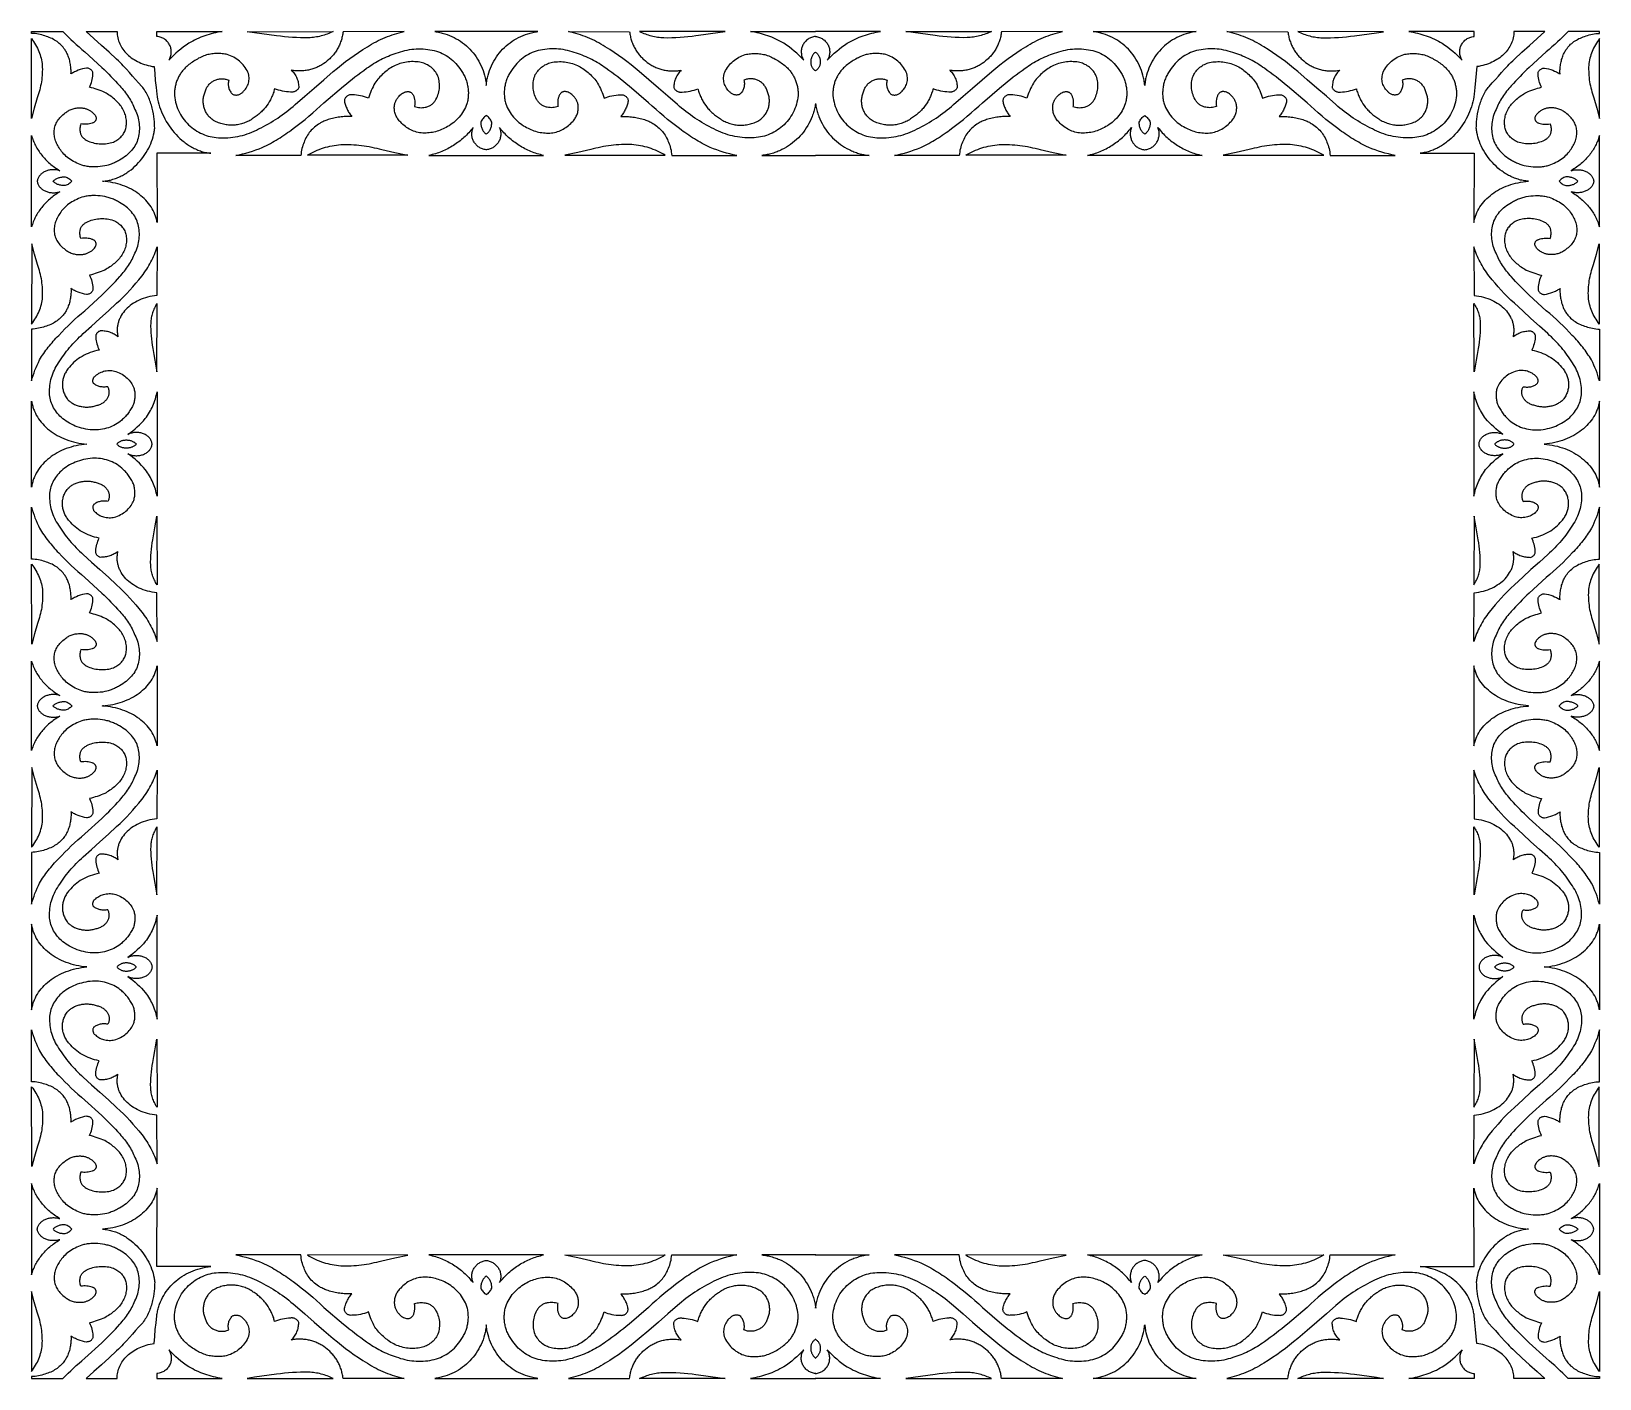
# Model space of a CAD drawing. Extents: x -204 to 222, y -183 to 183.
import ezdxf

# ---------------------------------------------------------------- set-up
doc = ezdxf.new("R2010")
doc.units = 0
doc.header["$MEASUREMENT"] = 0
doc.layers.add('LAYER_1', color=18, linetype='CONTINUOUS')

msp = doc.modelspace()

# ---------------------------------------------------------------- linework, layer by layer
at = {"layer": 'LAYER_1'}
for points in [[(-202.6, 164.93), (-203.37, 162.12), (-204.16, 159.31), (-204.17, 181.07), (-203.86, 180.65), (-203.56, 180.23), (-203.28, 179.8), (-203.02, 179.37), (-202.77, 178.93), (-202.54, 178.48), (-202.33, 178.03), (-202.14, 177.58), (-201.96, 177.12), (-201.8, 176.65), (-201.66, 176.19), (-201.53, 175.72), (-201.42, 175.24), (-201.33, 174.77), (-201.26, 174.29), (-201.21, 173.81), (-201.19, 173.25), (-201.18, 172.68), (-201.19, 172.12), (-201.21, 171.56), (-201.25, 171), (-201.3, 170.44), (-201.37, 169.88), (-201.45, 169.33), (-201.54, 168.77), (-201.65, 168.22), (-201.77, 167.66), (-201.91, 167.11), (-202.06, 166.56), (-202.23, 166.02), (-202.41, 165.47)], [(-195.6, 182.95), (-194.89, 182.24), (-194.18, 181.53), (-193.45, 180.84), (-192.71, 180.15), (-191.96, 179.46), (-191.2, 178.79), (-190.43, 178.12), (-189.65, 177.46), (-185.06, 173.22), (-184.42, 172.62), (-183.78, 172), (-183.16, 171.38), (-182.54, 170.76), (-181.93, 170.13), (-181.33, 169.5), (-180.74, 168.86), (-180.16, 168.22), (-179.82, 167.85), (-179.5, 167.48), (-179.18, 167.1), (-178.87, 166.72), (-178.58, 166.33), (-178.29, 165.94), (-178.02, 165.55), (-177.75, 165.15), (-177.5, 164.75), (-177.26, 164.34), (-177.02, 163.93), (-176.8, 163.52), (-176.59, 163.1), (-176.39, 162.68), (-176.2, 162.25), (-176.02, 161.82), (-175.8, 161.35), (-175.6, 160.88), (-175.43, 160.4), (-175.28, 159.92), (-175.15, 159.43), (-175.04, 158.94), (-174.95, 158.45), (-174.89, 157.96), (-174.84, 157.47), (-174.82, 156.97), (-174.82, 156.48), (-174.85, 155.98), (-174.89, 155.49), (-174.96, 154.99), (-175.05, 154.5), (-175.17, 154.01), (-175.3, 153.55), (-175.46, 153.11), (-175.64, 152.67), (-175.86, 152.24), (-176.09, 151.82), (-176.36, 151.42), (-176.65, 151.02), (-176.96, 150.63), (-177.3, 150.26), (-177.66, 149.9), (-178.04, 149.55), (-178.44, 149.22), (-178.86, 148.9), (-179.31, 148.6), (-179.77, 148.31), (-180.26, 148.04), (-180.52, 147.88), (-180.78, 147.73), (-181.04, 147.59), (-181.31, 147.45), (-181.59, 147.32), (-181.87, 147.2), (-182.15, 147.08), (-182.44, 146.97), (-182.73, 146.87), (-183.03, 146.77), (-183.33, 146.68), (-183.63, 146.6), (-184.24, 146.46), (-184.85, 146.35), (-185.48, 146.26), (-186.11, 146.21), (-186.75, 146.18), (-187.39, 146.19), (-187.71, 146.2), (-188.03, 146.22), (-188.35, 146.25), (-188.66, 146.28), (-188.98, 146.33), (-189.3, 146.38), (-189.62, 146.44), (-189.93, 146.5), (-190.43, 146.65), (-190.91, 146.82), (-191.39, 147.01), (-191.85, 147.21), (-192.3, 147.43), (-192.73, 147.66), (-193.15, 147.91), (-193.56, 148.17), (-193.95, 148.44), (-194.32, 148.73), (-194.68, 149.03), (-195.02, 149.34), (-195.35, 149.67), (-195.65, 150.01), (-195.94, 150.35), (-196.2, 150.71), (-196.43, 151.02), (-196.64, 151.33), (-196.84, 151.64), (-197.02, 151.96), (-197.18, 152.29), (-197.33, 152.62), (-197.47, 152.95), (-197.59, 153.29), (-197.69, 153.63), (-197.78, 153.97), (-197.85, 154.31), (-197.9, 154.66), (-197.94, 155.01), (-197.97, 155.36), (-197.97, 155.71), (-197.96, 156.06), (-197.92, 156.4), (-197.86, 156.74), (-197.78, 157.08), (-197.68, 157.41), (-197.55, 157.73), (-197.41, 158.05), (-197.25, 158.37), (-197.07, 158.68), (-196.87, 158.98), (-196.65, 159.27), (-196.42, 159.55), (-196.16, 159.83), (-195.89, 160.1), (-195.61, 160.35), (-195.3, 160.6), (-194.98, 160.84), (-194.78, 161.01), (-194.56, 161.16), (-194.34, 161.31), (-194.1, 161.45), (-193.86, 161.57), (-193.61, 161.69), (-193.36, 161.79), (-193.09, 161.89), (-192.82, 161.97), (-192.55, 162.04), (-192.27, 162.1), (-191.98, 162.15), (-191.69, 162.19), (-191.4, 162.21), (-191.11, 162.22), (-190.81, 162.22), (-190.6, 162.21), (-190.38, 162.2), (-190.17, 162.17), (-189.96, 162.14), (-189.76, 162.1), (-189.55, 162.05), (-189.35, 161.99), (-189.16, 161.92), (-188.97, 161.85), (-188.78, 161.77), (-188.6, 161.69), (-188.42, 161.59), (-188.25, 161.49), (-188.09, 161.39), (-187.93, 161.27), (-187.78, 161.15), (-187.56, 160.99), (-187.36, 160.82), (-187.17, 160.64), (-187.01, 160.44), (-186.87, 160.23), (-186.76, 160.02), (-186.67, 159.79), (-186.6, 159.57), (-186.58, 159.45), (-186.57, 159.33), (-186.57, 159.22), (-186.58, 159.11), (-186.61, 159), (-186.65, 158.89), (-186.7, 158.78), (-186.77, 158.68), (-186.84, 158.59), (-186.92, 158.5), (-187.02, 158.41), (-187.12, 158.33), (-187.23, 158.26), (-187.35, 158.2), (-187.48, 158.14), (-187.62, 158.09), (-187.98, 157.98), (-188.36, 157.89), (-188.74, 157.82), (-189.13, 157.78), (-189.52, 157.76), (-189.91, 157.77), (-190.31, 157.8), (-190.69, 157.85), (-190.8, 157.56), (-190.88, 157.27), (-190.94, 156.98), (-190.98, 156.69), (-190.99, 156.39), (-190.98, 156.1), (-190.94, 155.8), (-190.88, 155.51), (-190.84, 155.32), (-190.78, 155.14), (-190.71, 154.96), (-190.62, 154.79), (-190.52, 154.62), (-190.41, 154.46), (-190.29, 154.3), (-190.15, 154.15), (-190.01, 154), (-189.85, 153.86), (-189.68, 153.73), (-189.51, 153.61), (-189.32, 153.49), (-189.12, 153.39), (-188.92, 153.29), (-188.71, 153.2), (-188.31, 153.04), (-187.9, 152.89), (-187.49, 152.77), (-187.07, 152.66), (-186.64, 152.58), (-186.21, 152.51), (-185.78, 152.46), (-185.34, 152.44), (-184.9, 152.43), (-184.46, 152.44), (-184.03, 152.47), (-183.59, 152.52), (-183.16, 152.59), (-182.73, 152.68), (-182.31, 152.79), (-181.89, 152.91), (-181.56, 153.07), (-181.25, 153.24), (-180.95, 153.42), (-180.66, 153.62), (-180.39, 153.82), (-180.13, 154.04), (-179.89, 154.26), (-179.66, 154.5), (-179.45, 154.74), (-179.26, 154.99), (-179.09, 155.25), (-178.93, 155.52), (-178.79, 155.8), (-178.67, 156.08), (-178.57, 156.37), (-178.49, 156.66), (-178.43, 157.02), (-178.38, 157.39), (-178.34, 157.75), (-178.33, 158.12), (-178.34, 158.48), (-178.36, 158.85), (-178.4, 159.21), (-178.46, 159.57), (-178.53, 159.93), (-178.63, 160.29), (-178.74, 160.64), (-178.87, 160.99), (-179.02, 161.34), (-179.18, 161.68), (-179.36, 162.02), (-179.56, 162.35), (-179.78, 162.65), (-180.01, 162.95), (-180.25, 163.24), (-180.5, 163.52), (-180.76, 163.8), (-181.03, 164.07), (-181.31, 164.34), (-181.6, 164.6), (-181.9, 164.85), (-182.2, 165.09), (-182.52, 165.33), (-182.85, 165.56), (-183.18, 165.79), (-183.53, 166), (-183.88, 166.21), (-184.24, 166.41), (-184.73, 166.63), (-185.24, 166.83), (-185.75, 167.02), (-186.26, 167.21), (-186.79, 167.38), (-187.31, 167.54), (-187.85, 167.68), (-188.39, 167.82), (-188.18, 168.23), (-187.99, 168.66), (-187.84, 169.08), (-187.71, 169.52), (-187.61, 169.96), (-187.54, 170.4), (-187.5, 170.84), (-187.5, 171.29), (-187.46, 171.45), (-187.45, 171.61), (-187.47, 171.76), (-187.5, 171.91), (-187.55, 172.06), (-187.63, 172.2), (-187.71, 172.33), (-187.82, 172.46), (-187.94, 172.57), (-188.08, 172.68), (-188.23, 172.77), (-188.4, 172.86), (-188.57, 172.93), (-188.76, 172.98), (-188.96, 173.02), (-189.16, 173.04), (-189.74, 172.93), (-190.31, 172.8), (-190.87, 172.64), (-191.41, 172.45), (-191.93, 172.23), (-192.19, 172.12), (-192.44, 172), (-192.69, 171.87), (-192.93, 171.73), (-193.17, 171.59), (-193.4, 171.44), (-193.39, 171.77), (-193.39, 172.1), (-193.39, 172.42), (-193.41, 172.75), (-193.43, 173.07), (-193.46, 173.4), (-193.51, 173.72), (-193.56, 174.04), (-193.62, 174.37), (-193.68, 174.69), (-193.76, 175.01), (-193.85, 175.33), (-193.94, 175.64), (-194.05, 175.96), (-194.16, 176.27), (-194.28, 176.59), (-194.38, 176.82), (-194.49, 177.06), (-194.6, 177.29), (-194.73, 177.52), (-194.86, 177.74), (-195.01, 177.96), (-195.16, 178.18), (-195.32, 178.39), (-195.54, 178.68), (-195.78, 178.96), (-196.03, 179.23), (-196.3, 179.49), (-196.58, 179.74), (-196.88, 179.98), (-197.19, 180.21), (-197.51, 180.43), (-197.85, 180.64), (-198.19, 180.84), (-198.55, 181.03), (-198.92, 181.2), (-199.3, 181.37), (-199.69, 181.52), (-200.09, 181.65), (-200.5, 181.78), (-200.9, 181.91), (-201.31, 182.03), (-201.75, 182.14), (-202.2, 182.23), (-202.67, 182.31), (-203.15, 182.38), (-203.64, 182.43), (-204.14, 182.47), (-204.14, 182.95)], [(-170.01, 131.12), (-170.06, 131.4), (-170.11, 131.68), (-170.18, 131.95), (-170.25, 132.22), (-170.32, 132.5), (-170.41, 132.76), (-170.6, 133.3), (-170.82, 133.82), (-171.06, 134.33), (-171.34, 134.83), (-171.63, 135.31), (-171.96, 135.79), (-172.31, 136.25), (-172.68, 136.71), (-173.08, 137.14), (-173.49, 137.57), (-173.93, 137.98), (-174.4, 138.37), (-174.88, 138.75), (-175.38, 139.11), (-175.9, 139.46), (-176.44, 139.79), (-177, 140.1), (-177.57, 140.39), (-178.16, 140.67), (-178.77, 140.93), (-179.39, 141.16), (-180.02, 141.38), (-180.67, 141.58), (-181.34, 141.75), (-182.01, 141.9), (-182.7, 142.04), (-183.4, 142.14), (-184.1, 142.23), (-184.82, 142.29), (-184.46, 142.32), (-184.1, 142.36), (-183.75, 142.41), (-183.4, 142.47), (-183.05, 142.54), (-182.7, 142.62), (-182.36, 142.71), (-182.02, 142.81), (-181.68, 142.91), (-181.35, 143.03), (-181.02, 143.15), (-180.7, 143.28), (-180.37, 143.42), (-180.05, 143.57), (-179.74, 143.72), (-179.43, 143.89), (-179.12, 144.06), (-178.82, 144.23), (-178.52, 144.42), (-178.22, 144.61), (-177.93, 144.81), (-177.64, 145.01), (-177.08, 145.43), (-176.54, 145.88), (-176.02, 146.35), (-175.52, 146.84), (-175.03, 147.35), (-174.57, 147.87), (-174.13, 148.41), (-173.71, 148.97), (-173.32, 149.53), (-172.95, 150.11), (-172.61, 150.7), (-172.29, 151.29), (-171.99, 151.89), (-171.73, 152.49), (-171.49, 153.1), (-171.27, 153.71), (-171.09, 154.31), (-170.94, 154.92), (-170.81, 155.52), (-170.76, 155.82), (-170.72, 156.12), (-170.69, 156.42), (-170.66, 156.71), (-170.67, 157.24), (-170.69, 157.82), (-170.74, 158.46), (-170.8, 159.14), (-170.89, 159.86), (-171.01, 160.61), (-171.16, 161.38), (-171.24, 161.77), (-171.33, 162.17), (-171.44, 162.56), (-171.55, 162.96), (-171.66, 163.36), (-171.79, 163.75), (-171.93, 164.15), (-172.08, 164.54), (-172.24, 164.92), (-172.41, 165.3), (-172.59, 165.68), (-172.78, 166.05), (-172.98, 166.41), (-173.2, 166.76), (-173.42, 167.11), (-173.66, 167.44), (-173.92, 167.76), (-174.18, 168.07), (-175.01, 168.99), (-175.83, 169.93), (-176.65, 170.87), (-177.47, 171.81), (-178.32, 172.74), (-178.75, 173.2), (-179.18, 173.66), (-179.62, 174.11), (-180.07, 174.56), (-180.53, 175), (-181, 175.44), (-183.05, 177.33), (-185.11, 179.21), (-187.18, 181.09), (-189.26, 182.95), (-180.84, 182.95), (-180.84, 182.52), (-180.81, 182.09), (-180.76, 181.67), (-180.69, 181.25), (-180.59, 180.84), (-180.47, 180.43), (-180.33, 180.03), (-180.16, 179.63), (-179.98, 179.24), (-179.77, 178.86), (-179.54, 178.49), (-179.29, 178.13), (-179.02, 177.77), (-178.73, 177.43), (-178.43, 177.09), (-178.1, 176.77), (-177.76, 176.45), (-177.4, 176.15), (-177.02, 175.86), (-176.63, 175.58), (-176.22, 175.32), (-175.8, 175.07), (-175.36, 174.83), (-174.9, 174.61), (-174.43, 174.4), (-173.95, 174.21), (-173.46, 174.03), (-172.95, 173.87), (-172.43, 173.73), (-171.9, 173.61), (-171.36, 173.5), (-170.81, 173.42), (-170.65, 171.54), (-170.48, 169.66), (-170.29, 167.78), (-170.08, 165.9), (-169.99, 165.23), (-169.86, 164.56), (-169.71, 163.89), (-169.53, 163.21), (-169.32, 162.53), (-169.08, 161.86), (-168.82, 161.19), (-168.53, 160.52), (-168.21, 159.86), (-167.87, 159.2), (-167.51, 158.56), (-167.12, 157.92), (-166.71, 157.3), (-166.27, 156.69), (-165.82, 156.1), (-165.34, 155.53), (-164.84, 154.97), (-164.33, 154.43), (-163.79, 153.92), (-163.24, 153.43), (-162.95, 153.19), (-162.66, 152.96), (-162.37, 152.74), (-162.08, 152.52), (-161.78, 152.31), (-161.47, 152.11), (-161.16, 151.91), (-160.85, 151.72), (-160.54, 151.55), (-160.22, 151.37), (-159.89, 151.21), (-159.57, 151.05), (-159.24, 150.91), (-158.91, 150.77), (-158.57, 150.64), (-158.23, 150.52), (-157.89, 150.41), (-157.54, 150.31), (-157.2, 150.22), (-156.84, 150.14), (-156.49, 150.06), (-156.13, 150), (-155.78, 149.95), (-155.41, 149.91), (-170.08, 149.91)], [(-170.08, 182.95), (-170.06, 182.95), (-152.33, 182.95), (-152.93, 182.85), (-153.52, 182.75), (-154.11, 182.63), (-154.7, 182.49), (-155.28, 182.34), (-155.86, 182.18), (-156.44, 182), (-157.01, 181.81), (-157.58, 181.61), (-158.14, 181.39), (-158.7, 181.16), (-159.25, 180.91), (-159.79, 180.65), (-160.33, 180.38), (-160.87, 180.1), (-161.39, 179.8), (-162.13, 179.29), (-162.85, 178.76), (-163.55, 178.21), (-164.24, 177.64), (-164.9, 177.04), (-165.55, 176.43), (-166.19, 175.8), (-166.8, 175.15), (-166.65, 175.4), (-166.52, 175.66), (-166.41, 175.93), (-166.32, 176.19), (-166.24, 176.46), (-166.19, 176.73), (-166.15, 177), (-166.14, 177.27), (-166.14, 177.54), (-166.15, 177.8), (-166.19, 178.07), (-166.24, 178.33), (-166.3, 178.58), (-166.38, 178.83), (-166.48, 179.08), (-166.59, 179.32), (-166.72, 179.55), (-166.86, 179.77), (-167.01, 179.99), (-167.18, 180.19), (-167.36, 180.38), (-167.55, 180.57), (-167.75, 180.74), (-167.97, 180.89), (-168.19, 181.04), (-168.43, 181.17), (-168.68, 181.28), (-168.93, 181.38), (-169.2, 181.46), (-169.48, 181.52), (-169.76, 181.57), (-170.06, 181.59), (-170.08, 181.59)], [(-119.46, 182.92), (-119.5, 182.59), (-119.55, 182.27), (-119.61, 181.95), (-119.68, 181.64), (-119.75, 181.33), (-119.83, 181.02), (-119.92, 180.72), (-120.01, 180.42), (-120.12, 180.12), (-120.23, 179.83), (-120.35, 179.54), (-120.47, 179.26), (-120.6, 178.98), (-120.74, 178.7), (-120.89, 178.43), (-121.04, 178.16), (-121.19, 177.9), (-121.36, 177.64), (-121.53, 177.39), (-121.7, 177.14), (-121.89, 176.9), (-122.07, 176.66), (-122.27, 176.43), (-122.47, 176.2), (-122.67, 175.98), (-122.88, 175.77), (-123.09, 175.55), (-123.31, 175.35), (-123.77, 174.96), (-124.24, 174.59), (-124.73, 174.24), (-124.98, 174.08), (-125.24, 173.92), (-125.5, 173.77), (-125.76, 173.62), (-126.03, 173.49), (-126.3, 173.36), (-126.57, 173.23), (-126.85, 173.11), (-127.13, 173), (-127.41, 172.9), (-127.7, 172.8), (-127.99, 172.72), (-128.28, 172.63), (-128.57, 172.56), (-128.87, 172.49), (-129.17, 172.43), (-129.47, 172.38), (-129.77, 172.34), (-130.08, 172.3), (-130.38, 172.28), (-130.69, 172.26), (-131, 172.25), (-131.32, 172.24), (-131.63, 172.25), (-131.94, 172.26), (-132.26, 172.28), (-132.58, 172.31), (-132.89, 172.35), (-133.21, 172.4), (-133.53, 172.46), (-133.29, 172.22), (-133.06, 171.98), (-132.85, 171.72), (-132.65, 171.45), (-132.47, 171.18), (-132.3, 170.89), (-132.15, 170.6), (-132.01, 170.3), (-131.89, 169.99), (-131.78, 169.67), (-131.7, 169.35), (-131.62, 169.03), (-131.57, 168.7), (-131.53, 168.37), (-131.51, 168.03), (-131.5, 167.69), (-131.59, 167.54), (-131.68, 167.39), (-131.78, 167.25), (-131.9, 167.12), (-132.02, 167.01), (-132.15, 166.9), (-132.29, 166.8), (-132.44, 166.72), (-132.59, 166.64), (-132.75, 166.58), (-132.91, 166.54), (-133.07, 166.5), (-133.24, 166.48), (-133.41, 166.47), (-133.59, 166.47), (-133.76, 166.49), (-134.31, 166.54), (-134.86, 166.6), (-135.4, 166.68), (-135.94, 166.79), (-136.48, 166.91), (-137.01, 167.06), (-137.54, 167.22), (-138.06, 167.41), (-138.14, 167.1), (-138.23, 166.79), (-138.32, 166.48), (-138.43, 166.18), (-138.54, 165.88), (-138.66, 165.59), (-138.78, 165.3), (-138.91, 165.01), (-139.05, 164.72), (-139.19, 164.44), (-139.35, 164.16), (-139.5, 163.89), (-139.84, 163.35), (-140.19, 162.84), (-140.58, 162.34), (-140.78, 162.09), (-140.98, 161.85), (-141.19, 161.62), (-141.41, 161.39), (-141.63, 161.17), (-141.86, 160.95), (-142.1, 160.74), (-142.33, 160.53), (-142.58, 160.33), (-142.83, 160.13), (-143.08, 159.94), (-143.34, 159.76), (-143.6, 159.58), (-143.87, 159.41), (-144.17, 159.2), (-144.48, 159.01), (-144.79, 158.83), (-145.11, 158.65), (-145.43, 158.5), (-145.75, 158.35), (-146.08, 158.21), (-146.42, 158.09), (-146.75, 157.98), (-147.09, 157.88), (-147.43, 157.79), (-147.78, 157.72), (-148.12, 157.65), (-148.47, 157.6), (-148.82, 157.56), (-149.17, 157.54), (-149.52, 157.52), (-149.87, 157.52), (-150.22, 157.53), (-150.57, 157.55), (-150.92, 157.59), (-151.27, 157.63), (-151.62, 157.69), (-151.96, 157.76), (-152.31, 157.85), (-152.65, 157.94), (-152.99, 158.05), (-153.33, 158.17), (-153.66, 158.3), (-153.99, 158.45), (-154.32, 158.61), (-154.64, 158.78), (-154.88, 158.94), (-155.1, 159.11), (-155.32, 159.29), (-155.52, 159.48), (-155.72, 159.68), (-155.9, 159.89), (-156.08, 160.1), (-156.25, 160.32), (-156.4, 160.54), (-156.55, 160.77), (-156.69, 161.01), (-156.81, 161.25), (-156.93, 161.5), (-157.03, 161.75), (-157.13, 162), (-157.21, 162.26), (-157.28, 162.53), (-157.34, 162.79), (-157.39, 163.06), (-157.43, 163.33), (-157.45, 163.6), (-157.47, 163.87), (-157.47, 164.15), (-157.46, 164.42), (-157.44, 164.7), (-157.41, 164.97), (-157.36, 165.25), (-157.31, 165.52), (-157.24, 165.8), (-157.16, 166.07), (-157.06, 166.34), (-156.96, 166.6), (-156.88, 166.86), (-156.79, 167.11), (-156.69, 167.35), (-156.57, 167.59), (-156.44, 167.81), (-156.31, 168.03), (-156.16, 168.24), (-156, 168.43), (-155.84, 168.62), (-155.66, 168.8), (-155.48, 168.97), (-155.29, 169.13), (-155.09, 169.27), (-154.88, 169.41), (-154.67, 169.53), (-154.45, 169.65), (-154.22, 169.75), (-153.99, 169.84), (-153.76, 169.92), (-153.52, 169.98), (-153.28, 170.03), (-153.04, 170.08), (-152.79, 170.1), (-152.54, 170.12), (-152.29, 170.12), (-152.04, 170.1), (-151.78, 170.08), (-151.53, 170.03), (-151.28, 169.98), (-151.03, 169.91), (-150.78, 169.82), (-150.53, 169.72), (-150.59, 169.46), (-150.64, 169.21), (-150.66, 168.95), (-150.67, 168.69), (-150.66, 168.43), (-150.64, 168.17), (-150.59, 167.92), (-150.53, 167.67), (-150.46, 167.43), (-150.37, 167.19), (-150.26, 166.96), (-150.13, 166.73), (-149.99, 166.51), (-149.84, 166.3), (-149.67, 166.11), (-149.48, 165.92), (-149.31, 165.85), (-149.13, 165.79), (-148.95, 165.75), (-148.77, 165.72), (-148.58, 165.71), (-148.4, 165.71), (-148.22, 165.72), (-148.04, 165.75), (-147.86, 165.79), (-147.69, 165.85), (-147.52, 165.92), (-147.36, 166), (-147.2, 166.1), (-147.05, 166.21), (-146.91, 166.33), (-146.77, 166.47), (-146.63, 166.59), (-146.49, 166.72), (-146.22, 167), (-145.99, 167.29), (-145.77, 167.6), (-145.59, 167.92), (-145.42, 168.26), (-145.29, 168.6), (-145.18, 168.96), (-145.1, 169.32), (-145.05, 169.68), (-145.02, 170.06), (-145.02, 170.43), (-145.05, 170.8), (-145.11, 171.18), (-145.16, 171.36), (-145.2, 171.55), (-145.26, 171.73), (-145.33, 171.92), (-145.54, 172.34), (-145.78, 172.76), (-146.04, 173.16), (-146.32, 173.54), (-146.62, 173.91), (-146.94, 174.26), (-147.27, 174.59), (-147.62, 174.91), (-147.99, 175.2), (-148.37, 175.48), (-148.76, 175.74), (-149.17, 175.97), (-149.59, 176.19), (-150.02, 176.38), (-150.46, 176.55), (-150.92, 176.7), (-151.27, 176.78), (-151.62, 176.84), (-151.97, 176.9), (-152.32, 176.94), (-152.67, 176.97), (-153.03, 176.99), (-153.38, 177), (-153.73, 177), (-154.09, 176.99), (-154.44, 176.97), (-154.79, 176.93), (-155.15, 176.89), (-155.5, 176.83), (-155.84, 176.76), (-156.19, 176.68), (-156.54, 176.59), (-156.91, 176.46), (-157.28, 176.32), (-157.64, 176.18), (-158, 176.02), (-158.36, 175.85), (-158.71, 175.68), (-159.05, 175.49), (-159.4, 175.3), (-159.73, 175.1), (-160.06, 174.89), (-160.39, 174.67), (-160.71, 174.44), (-161.03, 174.21), (-161.34, 173.96), (-161.64, 173.71), (-161.94, 173.45), (-162.15, 173.27), (-162.35, 173.07), (-162.54, 172.87), (-162.73, 172.67), (-162.92, 172.46), (-163.09, 172.25), (-163.26, 172.03), (-163.43, 171.81), (-163.59, 171.59), (-163.74, 171.36), (-163.88, 171.12), (-164.02, 170.89), (-164.15, 170.64), (-164.28, 170.4), (-164.39, 170.15), (-164.5, 169.9), (-164.61, 169.64), (-164.7, 169.39), (-164.79, 169.13), (-164.87, 168.86), (-164.95, 168.6), (-165.02, 168.33), (-165.08, 168.06), (-165.13, 167.79), (-165.17, 167.52), (-165.21, 167.24), (-165.24, 166.97), (-165.26, 166.69), (-165.27, 166.41), (-165.28, 166.13), (-165.28, 165.85), (-165.27, 165.57), (-165.19, 164.96), (-165.09, 164.37), (-164.97, 163.78), (-164.81, 163.2), (-164.63, 162.63), (-164.42, 162.07), (-164.19, 161.52), (-163.93, 160.99), (-163.65, 160.46), (-163.34, 159.95), (-163.01, 159.46), (-162.65, 158.98), (-162.27, 158.52), (-161.87, 158.07), (-161.45, 157.65), (-161.01, 157.24), (-160.57, 156.88), (-160.12, 156.54), (-159.65, 156.22), (-159.18, 155.92), (-158.69, 155.64), (-158.19, 155.38), (-157.68, 155.15), (-157.16, 154.94), (-156.64, 154.75), (-156.11, 154.58), (-155.56, 154.44), (-155.02, 154.32), (-154.46, 154.22), (-153.91, 154.15), (-153.35, 154.1), (-152.78, 154.07), (-152.1, 154.06), (-151.43, 154.07), (-150.76, 154.11), (-150.09, 154.16), (-149.42, 154.24), (-148.75, 154.34), (-148.09, 154.46), (-147.44, 154.6), (-146.79, 154.76), (-146.14, 154.94), (-145.5, 155.15), (-144.87, 155.38), (-144.24, 155.62), (-143.62, 155.89), (-143.01, 156.18), (-142.4, 156.49), (-141.74, 156.82), (-141.07, 157.17), (-140.41, 157.52), (-139.76, 157.89), (-139.12, 158.27), (-138.48, 158.66), (-137.85, 159.06), (-137.22, 159.46), (-136.6, 159.88), (-135.99, 160.31), (-135.38, 160.75), (-134.78, 161.2), (-134.19, 161.66), (-133.61, 162.13), (-133.03, 162.61), (-132.46, 163.1), (-129.89, 165.37), (-127.31, 167.62), (-124.71, 169.86), (-122.11, 172.08), (-121.01, 173.01), (-119.9, 173.91), (-118.77, 174.79), (-117.62, 175.65), (-116.46, 176.48), (-115.28, 177.29), (-114.08, 178.07), (-112.86, 178.83), (-112.28, 179.18), (-111.7, 179.53), (-111.1, 179.86), (-110.5, 180.18), (-109.9, 180.48), (-109.28, 180.77), (-108.67, 181.05), (-108.04, 181.31), (-107.41, 181.57), (-106.78, 181.81), (-106.14, 182.03), (-105.5, 182.24), (-104.85, 182.44), (-104.2, 182.62), (-103.54, 182.79), (-102.88, 182.95)], [(-145.48, 182.92), (-122.17, 182.95), (-122.56, 182.76), (-122.96, 182.59), (-123.35, 182.42), (-123.76, 182.26), (-124.16, 182.12), (-124.57, 181.98), (-124.99, 181.86), (-125.4, 181.75), (-125.82, 181.65), (-126.24, 181.56), (-126.66, 181.48), (-127.09, 181.41), (-127.52, 181.35), (-127.94, 181.3), (-128.38, 181.27), (-128.81, 181.25), (-129.9, 181.24), (-130.99, 181.26), (-132.08, 181.3), (-133.17, 181.36), (-134.26, 181.45), (-135.35, 181.55), (-136.44, 181.68), (-137.52, 181.83), (-139.51, 182.07), (-141.51, 182.34), (-143.49, 182.62)], [(-80.54, 168.31), (-80.5, 168.67), (-80.46, 169.02), (-80.41, 169.37), (-80.35, 169.72), (-80.29, 170.07), (-80.21, 170.41), (-80.05, 171.09), (-79.86, 171.75), (-79.64, 172.41), (-79.39, 173.05), (-79.12, 173.68), (-78.82, 174.29), (-78.5, 174.89), (-78.15, 175.48), (-77.79, 176.05), (-77.39, 176.6), (-76.98, 177.13), (-76.55, 177.64), (-76.09, 178.14), (-75.62, 178.62), (-75.12, 179.07), (-74.61, 179.51), (-74.08, 179.92), (-73.53, 180.31), (-72.96, 180.68), (-72.38, 181.02), (-71.78, 181.34), (-71.17, 181.64), (-70.54, 181.91), (-69.9, 182.15), (-69.25, 182.37), (-68.92, 182.47), (-68.59, 182.56), (-68.25, 182.64), (-67.91, 182.72), (-67.57, 182.79), (-67.22, 182.85), (-66.87, 182.9), (-66.52, 182.95), (-80.54, 182.95), (-94.55, 182.95), (-94.2, 182.9), (-93.85, 182.85), (-93.5, 182.79), (-93.16, 182.72), (-92.82, 182.64), (-92.49, 182.56), (-92.15, 182.47), (-91.82, 182.37), (-91.17, 182.15), (-90.53, 181.91), (-89.9, 181.64), (-89.29, 181.34), (-88.69, 181.02), (-88.11, 180.68), (-87.54, 180.31), (-86.99, 179.92), (-86.46, 179.51), (-85.95, 179.07), (-85.45, 178.62), (-84.98, 178.14), (-84.52, 177.64), (-84.09, 177.13), (-83.68, 176.6), (-83.28, 176.05), (-82.92, 175.48), (-82.57, 174.89), (-82.25, 174.29), (-81.95, 173.68), (-81.68, 173.05), (-81.43, 172.41), (-81.21, 171.75), (-81.02, 171.09), (-80.86, 170.41), (-80.79, 170.07), (-80.72, 169.72), (-80.66, 169.37), (-80.61, 169.02), (-80.57, 168.67)], [(-41.61, 182.92), (-41.56, 182.59), (-41.52, 182.27), (-41.46, 181.95), (-41.39, 181.64), (-41.32, 181.33), (-41.24, 181.02), (-41.15, 180.72), (-41.05, 180.42), (-40.95, 180.12), (-40.84, 179.83), (-40.72, 179.54), (-40.6, 179.26), (-40.47, 178.98), (-40.33, 178.7), (-40.18, 178.43), (-40.03, 178.16), (-39.87, 177.9), (-39.71, 177.64), (-39.54, 177.39), (-39.36, 177.14), (-39.18, 176.9), (-38.99, 176.66), (-38.8, 176.43), (-38.6, 176.2), (-38.4, 175.98), (-38.19, 175.77), (-37.97, 175.55), (-37.75, 175.35), (-37.3, 174.96), (-36.83, 174.59), (-36.34, 174.24), (-36.09, 174.08), (-35.83, 173.92), (-35.57, 173.77), (-35.31, 173.62), (-35.04, 173.49), (-34.77, 173.36), (-34.5, 173.23), (-34.22, 173.11), (-33.94, 173), (-33.66, 172.9), (-33.37, 172.8), (-33.08, 172.72), (-32.79, 172.63), (-32.5, 172.56), (-32.2, 172.49), (-31.9, 172.43), (-31.6, 172.38), (-31.3, 172.34), (-30.99, 172.3), (-30.68, 172.28), (-30.37, 172.26), (-30.06, 172.25), (-29.75, 172.24), (-29.44, 172.25), (-29.12, 172.26), (-28.81, 172.28), (-28.49, 172.31), (-28.18, 172.35), (-27.86, 172.4), (-27.54, 172.46), (-27.78, 172.22), (-28.01, 171.98), (-28.22, 171.72), (-28.42, 171.45), (-28.6, 171.18), (-28.77, 170.89), (-28.92, 170.6), (-29.06, 170.3), (-29.18, 169.99), (-29.28, 169.67), (-29.37, 169.35), (-29.45, 169.03), (-29.5, 168.7), (-29.54, 168.37), (-29.56, 168.03), (-29.57, 167.69), (-29.48, 167.54), (-29.39, 167.39), (-29.28, 167.25), (-29.17, 167.12), (-29.05, 167.01), (-28.92, 166.9), (-28.78, 166.8), (-28.63, 166.72), (-28.48, 166.64), (-28.32, 166.58), (-28.16, 166.54), (-28, 166.5), (-27.83, 166.48), (-27.65, 166.47), (-27.48, 166.47), (-27.31, 166.49), (-26.76, 166.54), (-26.21, 166.6), (-25.67, 166.68), (-25.13, 166.79), (-24.59, 166.91), (-24.06, 167.06), (-23.53, 167.22), (-23.01, 167.41), (-22.93, 167.1), (-22.84, 166.79), (-22.74, 166.48), (-22.64, 166.18), (-22.53, 165.88), (-22.41, 165.59), (-22.29, 165.3), (-22.16, 165.01), (-22.02, 164.72), (-21.87, 164.44), (-21.72, 164.16), (-21.57, 163.89), (-21.23, 163.35), (-20.87, 162.84), (-20.49, 162.34), (-20.29, 162.09), (-20.09, 161.85), (-19.87, 161.62), (-19.66, 161.39), (-19.43, 161.17), (-19.21, 160.95), (-18.97, 160.74), (-18.73, 160.53), (-18.49, 160.33), (-18.24, 160.13), (-17.99, 159.94), (-17.73, 159.76), (-17.46, 159.58), (-17.19, 159.41), (-16.89, 159.2), (-16.59, 159.01), (-16.28, 158.83), (-15.96, 158.65), (-15.64, 158.5), (-15.31, 158.35), (-14.99, 158.21), (-14.65, 158.09), (-14.32, 157.98), (-13.98, 157.88), (-13.64, 157.79), (-13.29, 157.72), (-12.95, 157.65), (-12.6, 157.6), (-12.25, 157.56), (-11.9, 157.54), (-11.55, 157.52), (-11.2, 157.52), (-10.85, 157.53), (-10.5, 157.55), (-10.15, 157.59), (-9.8, 157.63), (-9.45, 157.69), (-9.1, 157.76), (-8.76, 157.85), (-8.42, 157.94), (-8.08, 158.05), (-7.74, 158.17), (-7.41, 158.3), (-7.08, 158.45), (-6.75, 158.61), (-6.43, 158.78), (-6.19, 158.94), (-5.97, 159.11), (-5.75, 159.29), (-5.55, 159.48), (-5.35, 159.68), (-5.16, 159.89), (-4.99, 160.1), (-4.82, 160.32), (-4.66, 160.54), (-4.52, 160.77), (-4.38, 161.01), (-4.26, 161.25), (-4.14, 161.5), (-4.04, 161.75), (-3.94, 162), (-3.86, 162.26), (-3.79, 162.53), (-3.73, 162.79), (-3.68, 163.06), (-3.64, 163.33), (-3.62, 163.6), (-3.6, 163.87), (-3.6, 164.15), (-3.61, 164.42), (-3.63, 164.7), (-3.66, 164.97), (-3.7, 165.25), (-3.76, 165.52), (-3.83, 165.8), (-3.91, 166.07), (-4.01, 166.34), (-4.11, 166.6), (-4.19, 166.86), (-4.28, 167.11), (-4.38, 167.35), (-4.5, 167.59), (-4.62, 167.81), (-4.76, 168.03), (-4.91, 168.24), (-5.06, 168.43), (-5.23, 168.62), (-5.41, 168.8), (-5.59, 168.97), (-5.78, 169.13), (-5.98, 169.27), (-6.19, 169.41), (-6.4, 169.53), (-6.62, 169.65), (-6.84, 169.75), (-7.07, 169.84), (-7.31, 169.92), (-7.55, 169.98), (-7.79, 170.03), (-8.03, 170.08), (-8.28, 170.1), (-8.53, 170.12), (-8.78, 170.12), (-9.03, 170.1), (-9.28, 170.08), (-9.54, 170.03), (-9.79, 169.98), (-10.04, 169.91), (-10.29, 169.82), (-10.54, 169.72), (-10.48, 169.46), (-10.43, 169.21), (-10.4, 168.95), (-10.4, 168.69), (-10.41, 168.43), (-10.43, 168.17), (-10.47, 167.92), (-10.53, 167.67), (-10.61, 167.43), (-10.7, 167.19), (-10.81, 166.96), (-10.94, 166.73), (-11.08, 166.51), (-11.23, 166.3), (-11.4, 166.11), (-11.59, 165.92), (-11.76, 165.85), (-11.94, 165.79), (-12.12, 165.75), (-12.3, 165.72), (-12.49, 165.71), (-12.67, 165.71), (-12.85, 165.72), (-13.03, 165.75), (-13.21, 165.79), (-13.38, 165.85), (-13.55, 165.92), (-13.71, 166), (-13.87, 166.1), (-14.02, 166.21), (-14.16, 166.33), (-14.3, 166.47), (-14.44, 166.59), (-14.58, 166.72), (-14.85, 167), (-15.08, 167.29), (-15.3, 167.6), (-15.48, 167.92), (-15.64, 168.26), (-15.78, 168.6), (-15.89, 168.96), (-15.97, 169.32), (-16.02, 169.68), (-16.05, 170.06), (-16.05, 170.43), (-16.02, 170.8), (-15.95, 171.18), (-15.91, 171.36), (-15.86, 171.55), (-15.81, 171.73), (-15.74, 171.92), (-15.52, 172.34), (-15.28, 172.76), (-15.02, 173.16), (-14.75, 173.54), (-14.45, 173.91), (-14.13, 174.26), (-13.8, 174.59), (-13.45, 174.91), (-13.08, 175.2), (-12.7, 175.48), (-12.31, 175.74), (-11.9, 175.97), (-11.48, 176.19), (-11.05, 176.38), (-10.6, 176.55), (-10.15, 176.7), (-9.8, 176.78), (-9.45, 176.84), (-9.1, 176.9), (-8.75, 176.94), (-8.4, 176.97), (-8.04, 176.99), (-7.69, 177), (-7.33, 177), (-6.98, 176.99), (-6.63, 176.97), (-6.27, 176.93), (-5.92, 176.89), (-5.57, 176.83), (-5.22, 176.76), (-4.88, 176.68), (-4.53, 176.59), (-4.16, 176.46), (-3.79, 176.32), (-3.43, 176.18), (-3.07, 176.02), (-2.71, 175.85), (-2.36, 175.68), (-2.02, 175.49), (-1.67, 175.3), (-1.34, 175.1), (-1, 174.89), (-0.68, 174.67), (-0.36, 174.44), (-0.04, 174.21), (0.27, 173.96), (0.57, 173.71), (0.87, 173.45), (1.08, 173.27), (1.28, 173.07), (1.47, 172.87), (1.66, 172.67), (1.85, 172.46), (2.03, 172.25), (2.2, 172.03), (2.36, 171.81), (2.52, 171.59), (2.67, 171.36), (2.81, 171.12), (2.95, 170.89), (3.08, 170.64), (3.21, 170.4), (3.32, 170.15), (3.44, 169.9), (3.54, 169.64), (3.63, 169.39), (3.72, 169.13), (3.81, 168.86), (3.88, 168.6), (3.95, 168.33), (4.01, 168.06), (4.06, 167.79), (4.1, 167.52), (4.14, 167.24), (4.17, 166.97), (4.19, 166.69), (4.2, 166.41), (4.21, 166.13), (4.21, 165.85), (4.2, 165.57), (4.13, 164.96), (4.03, 164.37), (3.9, 163.78), (3.74, 163.2), (3.56, 162.63), (3.35, 162.07), (3.12, 161.52), (2.86, 160.99), (2.58, 160.46), (2.27, 159.95), (1.94, 159.46), (1.58, 158.98), (1.21, 158.52), (0.81, 158.07), (0.38, 157.65), (-0.06, 157.24), (-0.5, 156.88), (-0.95, 156.54), (-1.41, 156.22), (-1.89, 155.92), (-2.38, 155.64), (-2.88, 155.38), (-3.39, 155.15), (-3.9, 154.94), (-4.43, 154.75), (-4.96, 154.58), (-5.5, 154.44), (-6.05, 154.32), (-6.6, 154.22), (-7.16, 154.15), (-7.72, 154.1), (-8.29, 154.07), (-8.96, 154.06), (-9.64, 154.07), (-10.31, 154.11), (-10.98, 154.16), (-11.65, 154.24), (-12.31, 154.34), (-12.98, 154.46), (-13.63, 154.6), (-14.28, 154.76), (-14.93, 154.94), (-15.57, 155.15), (-16.2, 155.38), (-16.83, 155.62), (-17.45, 155.89), (-18.06, 156.18), (-18.66, 156.49), (-19.33, 156.82), (-20, 157.17), (-20.65, 157.52), (-21.31, 157.89), (-21.95, 158.27), (-22.59, 158.66), (-23.22, 159.06), (-23.85, 159.46), (-24.47, 159.88), (-25.08, 160.31), (-25.69, 160.75), (-26.28, 161.2), (-26.88, 161.66), (-27.46, 162.13), (-28.04, 162.61), (-28.6, 163.1), (-31.18, 165.37), (-33.76, 167.62), (-36.35, 169.86), (-38.96, 172.08), (-40.06, 173.01), (-41.17, 173.91), (-42.3, 174.79), (-43.45, 175.65), (-44.61, 176.48), (-45.79, 177.29), (-46.99, 178.07), (-48.21, 178.83), (-48.79, 179.18), (-49.37, 179.53), (-49.97, 179.86), (-50.57, 180.18), (-51.17, 180.48), (-51.78, 180.77), (-52.4, 181.05), (-53.03, 181.31), (-53.66, 181.57), (-54.29, 181.81), (-54.93, 182.03), (-55.57, 182.24), (-56.22, 182.44), (-56.87, 182.62), (-57.53, 182.79), (-58.19, 182.95)], [(-15.59, 182.97), (-38.9, 183), (-38.51, 182.81), (-38.11, 182.64), (-37.71, 182.47), (-37.31, 182.31), (-36.91, 182.17), (-36.5, 182.04), (-36.08, 181.91), (-35.67, 181.8), (-35.25, 181.7), (-34.83, 181.61), (-34.41, 181.53), (-33.98, 181.46), (-33.55, 181.4), (-33.12, 181.36), (-32.69, 181.32), (-32.26, 181.3), (-31.17, 181.29), (-30.08, 181.31), (-28.98, 181.35), (-27.89, 181.42), (-26.8, 181.5), (-25.72, 181.61), (-24.63, 181.73), (-23.55, 181.88), (-21.55, 182.12), (-19.56, 182.39), (-17.57, 182.67)], [(59.47, 182.92), (59.43, 182.59), (59.38, 182.27), (59.32, 181.95), (59.26, 181.64), (59.18, 181.33), (59.1, 181.02), (59.01, 180.72), (58.92, 180.42), (58.81, 180.12), (58.7, 179.83), (58.59, 179.54), (58.46, 179.26), (58.33, 178.98), (58.19, 178.7), (58.05, 178.43), (57.9, 178.16), (57.74, 177.9), (57.57, 177.64), (57.4, 177.39), (57.23, 177.14), (57.05, 176.9), (56.86, 176.66), (56.66, 176.43), (56.47, 176.2), (56.26, 175.98), (56.05, 175.77), (55.84, 175.55), (55.62, 175.35), (55.16, 174.96), (54.69, 174.59), (54.2, 174.24), (53.95, 174.08), (53.69, 173.92), (53.44, 173.77), (53.17, 173.62), (52.91, 173.49), (52.64, 173.36), (52.36, 173.23), (52.08, 173.11), (51.8, 173), (51.52, 172.9), (51.23, 172.8), (50.95, 172.72), (50.65, 172.63), (50.36, 172.56), (50.06, 172.49), (49.76, 172.43), (49.46, 172.38), (49.16, 172.34), (48.85, 172.3), (48.55, 172.28), (48.24, 172.26), (47.93, 172.25), (47.62, 172.24), (47.3, 172.25), (46.99, 172.26), (46.67, 172.28), (46.36, 172.31), (46.04, 172.35), (45.72, 172.4), (45.4, 172.46), (45.64, 172.22), (45.87, 171.98), (46.08, 171.72), (46.28, 171.45), (46.46, 171.18), (46.63, 170.89), (46.78, 170.6), (46.92, 170.3), (47.04, 169.99), (47.15, 169.67), (47.24, 169.35), (47.31, 169.03), (47.37, 168.7), (47.4, 168.37), (47.43, 168.03), (47.43, 167.69), (47.35, 167.54), (47.25, 167.39), (47.15, 167.25), (47.03, 167.12), (46.91, 167.01), (46.78, 166.9), (46.64, 166.8), (46.5, 166.72), (46.34, 166.64), (46.19, 166.58), (46.02, 166.54), (45.86, 166.5), (45.69, 166.48), (45.52, 166.47), (45.34, 166.47), (45.17, 166.49), (44.62, 166.54), (44.07, 166.6), (43.53, 166.68), (42.99, 166.79), (42.45, 166.91), (41.92, 167.06), (41.4, 167.22), (40.88, 167.41), (40.79, 167.1), (40.7, 166.79), (40.61, 166.48), (40.5, 166.18), (40.39, 165.88), (40.28, 165.59), (40.15, 165.3), (40.02, 165.01), (39.88, 164.72), (39.74, 164.44), (39.59, 164.16), (39.43, 163.89), (39.1, 163.35), (38.74, 162.84), (38.35, 162.34), (38.15, 162.09), (37.95, 161.85), (37.74, 161.62), (37.52, 161.39), (37.3, 161.17), (37.07, 160.95), (36.84, 160.74), (36.6, 160.53), (36.35, 160.33), (36.1, 160.13), (35.85, 159.94), (35.59, 159.76), (35.33, 159.58), (35.06, 159.41), (34.76, 159.2), (34.45, 159.01), (34.14, 158.83), (33.82, 158.65), (33.5, 158.5), (33.18, 158.35), (32.85, 158.21), (32.52, 158.09), (32.18, 157.98), (31.84, 157.88), (31.5, 157.79), (31.16, 157.72), (30.81, 157.65), (30.46, 157.6), (30.11, 157.56), (29.76, 157.54), (29.41, 157.52), (29.06, 157.52), (28.71, 157.53), (28.36, 157.55), (28.01, 157.59), (27.66, 157.63), (27.31, 157.69), (26.97, 157.76), (26.62, 157.85), (26.28, 157.94), (25.94, 158.05), (25.6, 158.17), (25.27, 158.3), (24.94, 158.45), (24.61, 158.61), (24.29, 158.78), (24.06, 158.94), (23.83, 159.11), (23.62, 159.29), (23.41, 159.48), (23.21, 159.68), (23.03, 159.89), (22.85, 160.1), (22.68, 160.32), (22.53, 160.54), (22.38, 160.77), (22.25, 161.01), (22.12, 161.25), (22, 161.5), (21.9, 161.75), (21.81, 162), (21.72, 162.26), (21.65, 162.53), (21.59, 162.79), (21.54, 163.06), (21.51, 163.33), (21.48, 163.6), (21.46, 163.87), (21.46, 164.15), (21.47, 164.42), (21.49, 164.7), (21.52, 164.97), (21.57, 165.25), (21.62, 165.52), (21.69, 165.8), (21.78, 166.07), (21.87, 166.34), (21.98, 166.6), (22.05, 166.86), (22.14, 167.11), (22.25, 167.35), (22.36, 167.59), (22.49, 167.81), (22.62, 168.03), (22.77, 168.24), (22.93, 168.43), (23.1, 168.62), (23.27, 168.8), (23.45, 168.97), (23.65, 169.13), (23.85, 169.27), (24.05, 169.41), (24.27, 169.53), (24.48, 169.65), (24.71, 169.75), (24.94, 169.84), (25.17, 169.92), (25.41, 169.98), (25.65, 170.03), (25.9, 170.08), (26.14, 170.1), (26.39, 170.12), (26.64, 170.12), (26.89, 170.1), (27.15, 170.08), (27.4, 170.03), (27.65, 169.98), (27.9, 169.91), (28.15, 169.82), (28.4, 169.72), (28.34, 169.46), (28.29, 169.21), (28.27, 168.95), (28.26, 168.69), (28.27, 168.43), (28.29, 168.17), (28.34, 167.92), (28.4, 167.67), (28.47, 167.43), (28.57, 167.19), (28.68, 166.96), (28.8, 166.73), (28.94, 166.51), (29.09, 166.3), (29.26, 166.11), (29.45, 165.92), (29.62, 165.85), (29.8, 165.79), (29.98, 165.75), (30.17, 165.72), (30.35, 165.71), (30.53, 165.71), (30.71, 165.72), (30.89, 165.75), (31.07, 165.79), (31.24, 165.85), (31.41, 165.92), (31.58, 166), (31.73, 166.1), (31.88, 166.21), (32.03, 166.33), (32.16, 166.47), (32.31, 166.59), (32.45, 166.72), (32.71, 167), (32.95, 167.29), (33.16, 167.6), (33.35, 167.92), (33.51, 168.26), (33.64, 168.6), (33.75, 168.96), (33.83, 169.32), (33.89, 169.68), (33.91, 170.06), (33.91, 170.43), (33.88, 170.8), (33.82, 171.18), (33.78, 171.36), (33.73, 171.55), (33.67, 171.73), (33.61, 171.92), (33.39, 172.34), (33.15, 172.76), (32.89, 173.16), (32.61, 173.54), (32.31, 173.91), (31.99, 174.26), (31.66, 174.59), (31.31, 174.91), (30.95, 175.2), (30.57, 175.48), (30.17, 175.74), (29.76, 175.97), (29.34, 176.19), (28.91, 176.38), (28.47, 176.55), (28.01, 176.7), (27.67, 176.78), (27.32, 176.84), (26.96, 176.9), (26.61, 176.94), (26.26, 176.97), (25.91, 176.99), (25.55, 177), (25.2, 177), (24.84, 176.99), (24.49, 176.97), (24.14, 176.93), (23.79, 176.89), (23.44, 176.83), (23.09, 176.76), (22.74, 176.68), (22.4, 176.59), (22.02, 176.46), (21.66, 176.32), (21.29, 176.18), (20.93, 176.02), (20.58, 175.85), (20.23, 175.68), (19.88, 175.49), (19.54, 175.3), (19.2, 175.1), (18.87, 174.89), (18.54, 174.67), (18.22, 174.44), (17.91, 174.21), (17.6, 173.96), (17.29, 173.71), (17, 173.45), (16.79, 173.27), (16.58, 173.07), (16.39, 172.87), (16.2, 172.67), (16.02, 172.46), (15.84, 172.25), (15.67, 172.03), (15.5, 171.81), (15.35, 171.59), (15.19, 171.36), (15.05, 171.12), (14.91, 170.89), (14.78, 170.64), (14.66, 170.4), (14.54, 170.15), (14.43, 169.9), (14.32, 169.64), (14.23, 169.39), (14.14, 169.13), (14.06, 168.86), (13.98, 168.6), (13.92, 168.33), (13.86, 168.06), (13.8, 167.79), (13.76, 167.52), (13.72, 167.24), (13.69, 166.97), (13.67, 166.69), (13.66, 166.41), (13.65, 166.13), (13.66, 165.85), (13.67, 165.57), (13.74, 164.96), (13.84, 164.37), (13.97, 163.78), (14.12, 163.2), (14.3, 162.63), (14.51, 162.07), (14.74, 161.52), (15, 160.99), (15.29, 160.46), (15.59, 159.95), (15.93, 159.46), (16.28, 158.98), (16.66, 158.52), (17.06, 158.07), (17.48, 157.65), (17.92, 157.24), (18.36, 156.88), (18.81, 156.54), (19.28, 156.22), (19.76, 155.92), (20.24, 155.64), (20.74, 155.38), (21.25, 155.15), (21.77, 154.94), (22.29, 154.75), (22.83, 154.58), (23.37, 154.44), (23.91, 154.32), (24.47, 154.22), (25.02, 154.15), (25.59, 154.1), (26.15, 154.07), (26.83, 154.06), (27.5, 154.07), (28.17, 154.11), (28.85, 154.16), (29.51, 154.24), (30.18, 154.34), (30.84, 154.46), (31.5, 154.6), (32.15, 154.76), (32.79, 154.94), (33.43, 155.15), (34.07, 155.38), (34.69, 155.62), (35.31, 155.89), (35.92, 156.18), (36.53, 156.49), (37.2, 156.82), (37.86, 157.17), (38.52, 157.52), (39.17, 157.89), (39.82, 158.27), (40.45, 158.66), (41.09, 159.06), (41.71, 159.46), (42.33, 159.88), (42.94, 160.31), (43.55, 160.75), (44.15, 161.2), (44.74, 161.66), (45.32, 162.13), (45.9, 162.61), (46.47, 163.1), (49.04, 165.37), (51.62, 167.62), (54.22, 169.86), (56.83, 172.08), (57.92, 173.01), (59.03, 173.91), (60.16, 174.79), (61.31, 175.65), (62.47, 176.48), (63.66, 177.29), (64.85, 178.07), (66.07, 178.83), (66.65, 179.18), (67.24, 179.53), (67.83, 179.86), (68.43, 180.18), (69.04, 180.48), (69.65, 180.77), (70.27, 181.05), (70.89, 181.31), (71.52, 181.57), (72.15, 181.81), (72.79, 182.03), (73.44, 182.24), (74.08, 182.44), (74.74, 182.62), (75.39, 182.79), (76.05, 182.95)], [(33.45, 182.97), (56.76, 183), (56.37, 182.81), (55.98, 182.64), (55.58, 182.47), (55.18, 182.31), (54.77, 182.17), (54.36, 182.04), (53.95, 181.91), (53.53, 181.8), (53.11, 181.7), (52.69, 181.61), (52.27, 181.53), (51.84, 181.46), (51.42, 181.4), (50.99, 181.36), (50.56, 181.32), (50.13, 181.3), (49.03, 181.29), (47.94, 181.31), (46.85, 181.35), (45.76, 181.42), (44.67, 181.5), (43.58, 181.61), (42.5, 181.73), (41.41, 181.88), (39.42, 182.12), (37.43, 182.39), (35.44, 182.67)], [(98.4, 168.31), (98.36, 168.67), (98.32, 169.02), (98.27, 169.37), (98.21, 169.72), (98.15, 170.07), (98.08, 170.41), (97.91, 171.09), (97.72, 171.75), (97.5, 172.41), (97.25, 173.05), (96.98, 173.68), (96.69, 174.29), (96.36, 174.89), (96.02, 175.48), (95.65, 176.05), (95.26, 176.6), (94.84, 177.13), (94.41, 177.64), (93.95, 178.14), (93.48, 178.62), (92.99, 179.07), (92.47, 179.51), (91.94, 179.92), (91.39, 180.31), (90.83, 180.68), (90.24, 181.02), (89.65, 181.34), (89.03, 181.64), (88.41, 181.91), (87.77, 182.15), (87.11, 182.37), (86.78, 182.47), (86.45, 182.56), (86.11, 182.64), (85.77, 182.72), (85.43, 182.79), (85.08, 182.85), (84.74, 182.9), (84.39, 182.95), (98.4, 182.95), (112.41, 182.95), (112.06, 182.9), (111.71, 182.85), (111.37, 182.79), (111.03, 182.72), (110.69, 182.64), (110.35, 182.56), (110.01, 182.47), (109.68, 182.37), (109.03, 182.15), (108.39, 181.91), (107.76, 181.64), (107.15, 181.34), (106.55, 181.02), (105.97, 180.68), (105.41, 180.31), (104.86, 179.92), (104.33, 179.51), (103.81, 179.07), (103.32, 178.62), (102.84, 178.14), (102.39, 177.64), (101.95, 177.13), (101.54, 176.6), (101.15, 176.05), (100.78, 175.48), (100.43, 174.89), (100.11, 174.29), (99.82, 173.68), (99.54, 173.05), (99.3, 172.41), (99.08, 171.75), (98.89, 171.09), (98.72, 170.41), (98.65, 170.07), (98.58, 169.72), (98.53, 169.37), (98.48, 169.02), (98.43, 168.67)], [(137.33, 182.92), (137.37, 182.59), (137.42, 182.27), (137.47, 181.95), (137.54, 181.64), (137.61, 181.33), (137.69, 181.02), (137.78, 180.72), (137.88, 180.42), (137.98, 180.12), (138.09, 179.83), (138.21, 179.54), (138.33, 179.26), (138.47, 178.98), (138.6, 178.7), (138.75, 178.43), (138.9, 178.16), (139.06, 177.9), (139.22, 177.64), (139.39, 177.39), (139.57, 177.14), (139.75, 176.9), (139.94, 176.66), (140.13, 176.43), (140.33, 176.2), (140.53, 175.98), (140.74, 175.77), (140.96, 175.55), (141.18, 175.35), (141.63, 174.96), (142.1, 174.59), (142.59, 174.24), (142.85, 174.08), (143.1, 173.92), (143.36, 173.77), (143.62, 173.62), (143.89, 173.49), (144.16, 173.36), (144.43, 173.23), (144.71, 173.11), (144.99, 173), (145.27, 172.9), (145.56, 172.8), (145.85, 172.72), (146.14, 172.63), (146.44, 172.56), (146.73, 172.49), (147.03, 172.43), (147.33, 172.38), (147.64, 172.34), (147.94, 172.3), (148.25, 172.28), (148.56, 172.26), (148.87, 172.25), (149.18, 172.24), (149.49, 172.25), (149.81, 172.26), (150.12, 172.28), (150.44, 172.31), (150.76, 172.35), (151.07, 172.4), (151.39, 172.46), (151.15, 172.22), (150.93, 171.98), (150.71, 171.72), (150.52, 171.45), (150.33, 171.18), (150.17, 170.89), (150.01, 170.6), (149.88, 170.3), (149.75, 169.99), (149.65, 169.67), (149.56, 169.35), (149.49, 169.03), (149.43, 168.7), (149.39, 168.37), (149.37, 168.03), (149.37, 167.69), (149.45, 167.54), (149.54, 167.39), (149.65, 167.25), (149.76, 167.12), (149.88, 167.01), (150.02, 166.9), (150.15, 166.8), (150.3, 166.72), (150.45, 166.64), (150.61, 166.58), (150.77, 166.54), (150.94, 166.5), (151.11, 166.48), (151.28, 166.47), (151.45, 166.47), (151.63, 166.49), (152.18, 166.54), (152.72, 166.6), (153.27, 166.68), (153.81, 166.79), (154.34, 166.91), (154.87, 167.06), (155.4, 167.22), (155.92, 167.41), (156, 167.1), (156.09, 166.79), (156.19, 166.48), (156.29, 166.18), (156.4, 165.88), (156.52, 165.59), (156.64, 165.3), (156.78, 165.01), (156.91, 164.72), (157.06, 164.44), (157.21, 164.16), (157.37, 163.89), (157.7, 163.35), (158.06, 162.84), (158.44, 162.34), (158.64, 162.09), (158.85, 161.85), (159.06, 161.62), (159.28, 161.39), (159.5, 161.17), (159.73, 160.95), (159.96, 160.74), (160.2, 160.53), (160.44, 160.33), (160.69, 160.13), (160.95, 159.94), (161.2, 159.76), (161.47, 159.58), (161.74, 159.41), (162.04, 159.2), (162.34, 159.01), (162.66, 158.83), (162.97, 158.65), (163.29, 158.5), (163.62, 158.35), (163.95, 158.21), (164.28, 158.09), (164.62, 157.98), (164.95, 157.88), (165.3, 157.79), (165.64, 157.72), (165.99, 157.65), (166.33, 157.6), (166.68, 157.56), (167.03, 157.54), (167.38, 157.52), (167.73, 157.52), (168.08, 157.53), (168.43, 157.55), (168.78, 157.59), (169.13, 157.63), (169.48, 157.69), (169.83, 157.76), (170.17, 157.85), (170.52, 157.94), (170.86, 158.05), (171.19, 158.17), (171.53, 158.3), (171.86, 158.45), (172.18, 158.61), (172.5, 158.78), (172.74, 158.94), (172.96, 159.11), (173.18, 159.29), (173.39, 159.48), (173.58, 159.68), (173.77, 159.89), (173.95, 160.1), (174.11, 160.32), (174.27, 160.54), (174.41, 160.77), (174.55, 161.01), (174.68, 161.25), (174.79, 161.5), (174.9, 161.75), (174.99, 162), (175.07, 162.26), (175.14, 162.53), (175.2, 162.79), (175.25, 163.06), (175.29, 163.33), (175.32, 163.6), (175.33, 163.87), (175.33, 164.15), (175.33, 164.42), (175.31, 164.7), (175.27, 164.97), (175.23, 165.25), (175.17, 165.52), (175.1, 165.8), (175.02, 166.07), (174.93, 166.34), (174.82, 166.6), (174.74, 166.86), (174.65, 167.11), (174.55, 167.35), (174.43, 167.59), (174.31, 167.81), (174.17, 168.03), (174.02, 168.24), (173.87, 168.43), (173.7, 168.62), (173.53, 168.8), (173.34, 168.97), (173.15, 169.13), (172.95, 169.27), (172.74, 169.41), (172.53, 169.53), (172.31, 169.65), (172.09, 169.75), (171.86, 169.84), (171.62, 169.92), (171.39, 169.98), (171.14, 170.03), (170.9, 170.08), (170.65, 170.1), (170.4, 170.12), (170.15, 170.12), (169.9, 170.1), (169.65, 170.08), (169.4, 170.03), (169.14, 169.98), (168.89, 169.91), (168.64, 169.82), (168.39, 169.72), (168.46, 169.46), (168.5, 169.21), (168.53, 168.95), (168.54, 168.69), (168.53, 168.43), (168.5, 168.17), (168.46, 167.92), (168.4, 167.67), (168.32, 167.43), (168.23, 167.19), (168.12, 166.96), (168, 166.73), (167.86, 166.51), (167.7, 166.3), (167.53, 166.11), (167.35, 165.92), (167.17, 165.85), (166.99, 165.79), (166.81, 165.75), (166.63, 165.72), (166.45, 165.71), (166.26, 165.71), (166.08, 165.72), (165.9, 165.75), (165.73, 165.79), (165.55, 165.85), (165.38, 165.92), (165.22, 166), (165.06, 166.1), (164.91, 166.21), (164.77, 166.33), (164.63, 166.47), (164.49, 166.59), (164.35, 166.72), (164.09, 167), (163.85, 167.29), (163.64, 167.6), (163.45, 167.92), (163.29, 168.26), (163.15, 168.6), (163.04, 168.96), (162.96, 169.32), (162.91, 169.68), (162.88, 170.06), (162.89, 170.43), (162.92, 170.8), (162.98, 171.18), (163.02, 171.36), (163.07, 171.55), (163.12, 171.73), (163.19, 171.92), (163.41, 172.34), (163.65, 172.76), (163.91, 173.16), (164.19, 173.54), (164.49, 173.91), (164.8, 174.26), (165.13, 174.59), (165.48, 174.91), (165.85, 175.2), (166.23, 175.48), (166.62, 175.74), (167.03, 175.97), (167.45, 176.19), (167.88, 176.38), (168.33, 176.55), (168.78, 176.7), (169.13, 176.78), (169.48, 176.84), (169.83, 176.9), (170.18, 176.94), (170.54, 176.97), (170.89, 176.99), (171.24, 177), (171.6, 177), (171.95, 176.99), (172.3, 176.97), (172.66, 176.93), (173.01, 176.89), (173.36, 176.83), (173.71, 176.76), (174.06, 176.68), (174.4, 176.59), (174.77, 176.46), (175.14, 176.32), (175.5, 176.18), (175.86, 176.02), (176.22, 175.85), (176.57, 175.68), (176.92, 175.49), (177.26, 175.3), (177.6, 175.1), (177.93, 174.89), (178.25, 174.67), (178.57, 174.44), (178.89, 174.21), (179.2, 173.96), (179.5, 173.71), (179.8, 173.45), (180.01, 173.27), (180.21, 173.07), (180.41, 172.87), (180.6, 172.67), (180.78, 172.46), (180.96, 172.25), (181.13, 172.03), (181.29, 171.81), (181.45, 171.59), (181.6, 171.36), (181.75, 171.12), (181.88, 170.89), (182.02, 170.64), (182.14, 170.4), (182.26, 170.15), (182.37, 169.9), (182.47, 169.64), (182.57, 169.39), (182.66, 169.13), (182.74, 168.86), (182.81, 168.6), (182.88, 168.33), (182.94, 168.06), (182.99, 167.79), (183.04, 167.52), (183.07, 167.24), (183.1, 166.97), (183.12, 166.69), (183.14, 166.41), (183.14, 166.13), (183.14, 165.85), (183.13, 165.57), (183.06, 164.96), (182.96, 164.37), (182.83, 163.78), (182.67, 163.2), (182.49, 162.63), (182.29, 162.07), (182.05, 161.52), (181.79, 160.99), (181.51, 160.46), (181.2, 159.95), (180.87, 159.46), (180.52, 158.98), (180.14, 158.52), (179.74, 158.07), (179.32, 157.65), (178.87, 157.24), (178.43, 156.88), (177.98, 156.54), (177.52, 156.22), (177.04, 155.92), (176.55, 155.64), (176.05, 155.38), (175.55, 155.15), (175.03, 154.94), (174.5, 154.75), (173.97, 154.58), (173.43, 154.44), (172.88, 154.32), (172.33, 154.22), (171.77, 154.15), (171.21, 154.1), (170.64, 154.07), (169.97, 154.06), (169.29, 154.07), (168.62, 154.11), (167.95, 154.16), (167.28, 154.24), (166.62, 154.34), (165.96, 154.46), (165.3, 154.6), (164.65, 154.76), (164, 154.94), (163.36, 155.15), (162.73, 155.38), (162.1, 155.62), (161.48, 155.89), (160.87, 156.18), (160.27, 156.49), (159.6, 156.82), (158.94, 157.17), (158.28, 157.52), (157.63, 157.89), (156.98, 158.27), (156.34, 158.66), (155.71, 159.06), (155.08, 159.46), (154.46, 159.88), (153.85, 160.31), (153.25, 160.75), (152.65, 161.2), (152.06, 161.66), (151.47, 162.13), (150.9, 162.61), (150.33, 163.1), (147.76, 165.37), (145.17, 167.62), (142.58, 169.86), (139.97, 172.08), (138.88, 173.01), (137.76, 173.91), (136.63, 174.79), (135.49, 175.65), (134.32, 176.48), (133.14, 177.29), (131.94, 178.07), (130.73, 178.83), (130.15, 179.18), (129.56, 179.53), (128.97, 179.86), (128.37, 180.18), (127.76, 180.48), (127.15, 180.77), (126.53, 181.05), (125.91, 181.31), (125.28, 181.57), (124.64, 181.81), (124, 182.03), (123.36, 182.24), (122.71, 182.44), (122.06, 182.62), (121.4, 182.79), (120.74, 182.95)], [(163.34, 182.92), (140.03, 182.95), (140.42, 182.76), (140.82, 182.59), (141.22, 182.42), (141.62, 182.26), (142.03, 182.12), (142.44, 181.98), (142.85, 181.86), (143.26, 181.75), (143.68, 181.65), (144.1, 181.56), (144.53, 181.48), (144.95, 181.41), (145.38, 181.35), (145.81, 181.3), (146.24, 181.27), (146.67, 181.25), (147.76, 181.24), (148.86, 181.26), (149.95, 181.3), (151.04, 181.36), (152.13, 181.45), (153.21, 181.55), (154.3, 181.68), (155.38, 181.83), (157.38, 182.07), (159.37, 182.34), (161.36, 182.62)], [(187.94, 182.95), (187.92, 182.95), (170.19, 182.95), (170.79, 182.85), (171.39, 182.75), (171.98, 182.63), (172.56, 182.49), (173.15, 182.34), (173.73, 182.18), (174.3, 182), (174.87, 181.81), (175.44, 181.61), (176, 181.39), (176.56, 181.16), (177.11, 180.91), (177.66, 180.65), (178.2, 180.38), (178.73, 180.1), (179.26, 179.8), (179.99, 179.29), (180.71, 178.76), (181.41, 178.21), (182.1, 177.64), (182.77, 177.04), (183.42, 176.43), (184.05, 175.8), (184.67, 175.15), (184.51, 175.4), (184.38, 175.66), (184.27, 175.93), (184.18, 176.19), (184.11, 176.46), (184.05, 176.73), (184.02, 177), (184, 177.27), (184, 177.54), (184.02, 177.8), (184.05, 178.07), (184.1, 178.33), (184.17, 178.58), (184.25, 178.83), (184.34, 179.08), (184.46, 179.32), (184.58, 179.55), (184.72, 179.77), (184.87, 179.99), (185.04, 180.19), (185.22, 180.38), (185.41, 180.57), (185.61, 180.74), (185.83, 180.89), (186.06, 181.04), (186.29, 181.17), (186.54, 181.28), (186.8, 181.38), (187.06, 181.46), (187.34, 181.52), (187.63, 181.57), (187.92, 181.59), (187.94, 181.59)], [(187.87, 131.12), (187.92, 131.4), (187.98, 131.68), (188.04, 131.95), (188.11, 132.22), (188.19, 132.5), (188.27, 132.76), (188.46, 133.3), (188.68, 133.82), (188.93, 134.33), (189.2, 134.83), (189.5, 135.31), (189.82, 135.79), (190.17, 136.25), (190.54, 136.71), (190.94, 137.14), (191.36, 137.57), (191.8, 137.98), (192.26, 138.37), (192.74, 138.75), (193.24, 139.11), (193.76, 139.46), (194.3, 139.79), (194.86, 140.1), (195.43, 140.39), (196.02, 140.67), (196.63, 140.93), (197.25, 141.16), (197.89, 141.38), (198.54, 141.58), (199.2, 141.75), (199.88, 141.9), (200.56, 142.04), (201.26, 142.14), (201.97, 142.23), (202.68, 142.29), (202.33, 142.32), (201.97, 142.36), (201.61, 142.41), (201.26, 142.47), (200.91, 142.54), (200.57, 142.62), (200.22, 142.71), (199.88, 142.81), (199.55, 142.91), (199.22, 143.03), (198.89, 143.15), (198.56, 143.28), (198.24, 143.42), (197.92, 143.57), (197.6, 143.72), (197.29, 143.89), (196.98, 144.06), (196.68, 144.23), (196.38, 144.42), (196.08, 144.61), (195.79, 144.81), (195.51, 145.01), (194.95, 145.43), (194.4, 145.88), (193.88, 146.35), (193.38, 146.84), (192.9, 147.35), (192.43, 147.87), (192, 148.41), (191.58, 148.97), (191.18, 149.53), (190.82, 150.11), (190.47, 150.7), (190.15, 151.29), (189.86, 151.89), (189.59, 152.49), (189.35, 153.1), (189.14, 153.71), (188.96, 154.31), (188.8, 154.92), (188.68, 155.52), (188.63, 155.82), (188.59, 156.12), (188.55, 156.42), (188.52, 156.71), (188.53, 157.24), (188.56, 157.82), (188.6, 158.46), (188.67, 159.14), (188.76, 159.86), (188.87, 160.61), (189.02, 161.38), (189.1, 161.77), (189.2, 162.17), (189.3, 162.56), (189.41, 162.96), (189.53, 163.36), (189.66, 163.75), (189.8, 164.15), (189.94, 164.54), (190.1, 164.92), (190.27, 165.3), (190.45, 165.68), (190.64, 166.05), (190.85, 166.41), (191.06, 166.76), (191.29, 167.11), (191.53, 167.44), (191.78, 167.76), (192.04, 168.07), (192.87, 168.99), (193.69, 169.93), (194.51, 170.87), (195.34, 171.81), (196.18, 172.74), (196.61, 173.2), (197.04, 173.66), (197.49, 174.11), (197.94, 174.56), (198.4, 175), (198.87, 175.44), (200.91, 177.33), (202.97, 179.21), (205.04, 181.09), (207.12, 182.95), (198.7, 182.95), (198.7, 182.52), (198.68, 182.09), (198.63, 181.67), (198.55, 181.25), (198.46, 180.84), (198.34, 180.43), (198.19, 180.03), (198.03, 179.63), (197.84, 179.24), (197.63, 178.86), (197.4, 178.49), (197.15, 178.13), (196.89, 177.77), (196.6, 177.43), (196.29, 177.09), (195.97, 176.77), (195.62, 176.45), (195.26, 176.15), (194.89, 175.86), (194.49, 175.58), (194.08, 175.32), (193.66, 175.07), (193.22, 174.83), (192.77, 174.61), (192.3, 174.4), (191.82, 174.21), (191.32, 174.03), (190.82, 173.87), (190.3, 173.73), (189.77, 173.61), (189.22, 173.5), (188.67, 173.42), (188.52, 171.54), (188.34, 169.66), (188.15, 167.78), (187.94, 165.9), (187.85, 165.23), (187.73, 164.56), (187.57, 163.89), (187.39, 163.21), (187.18, 162.53), (186.95, 161.86), (186.68, 161.19), (186.39, 160.52), (186.08, 159.86), (185.74, 159.2), (185.37, 158.56), (184.98, 157.92), (184.57, 157.3), (184.13, 156.69), (183.68, 156.1), (183.2, 155.53), (182.71, 154.97), (182.19, 154.43), (181.65, 153.92), (181.1, 153.43), (180.82, 153.19), (180.53, 152.96), (180.24, 152.74), (179.94, 152.52), (179.64, 152.31), (179.34, 152.11), (179.03, 151.91), (178.72, 151.72), (178.4, 151.55), (178.08, 151.37), (177.76, 151.21), (177.43, 151.05), (177.1, 150.91), (176.77, 150.77), (176.43, 150.64), (176.09, 150.52), (175.75, 150.41), (175.41, 150.31), (175.06, 150.22), (174.71, 150.14), (174.35, 150.06), (174, 150), (173.64, 149.95), (173.28, 149.91), (187.94, 149.91)], [(213.46, 182.95), (212.76, 182.24), (212.04, 181.53), (211.32, 180.84), (210.58, 180.15), (209.83, 179.46), (209.07, 178.79), (208.3, 178.12), (207.51, 177.46), (202.92, 173.22), (202.28, 172.62), (201.65, 172), (201.02, 171.38), (200.4, 170.76), (199.79, 170.13), (199.19, 169.5), (198.6, 168.86), (198.02, 168.22), (197.68, 167.85), (197.36, 167.48), (197.04, 167.1), (196.74, 166.72), (196.44, 166.33), (196.16, 165.94), (195.88, 165.55), (195.62, 165.15), (195.36, 164.75), (195.12, 164.34), (194.89, 163.93), (194.66, 163.52), (194.45, 163.1), (194.25, 162.68), (194.06, 162.25), (193.88, 161.82), (193.66, 161.35), (193.47, 160.88), (193.29, 160.4), (193.14, 159.92), (193.01, 159.43), (192.9, 158.94), (192.81, 158.45), (192.75, 157.96), (192.71, 157.47), (192.69, 156.97), (192.69, 156.48), (192.71, 155.98), (192.76, 155.49), (192.83, 154.99), (192.92, 154.5), (193.03, 154.01), (193.16, 153.55), (193.32, 153.11), (193.51, 152.67), (193.72, 152.24), (193.96, 151.82), (194.22, 151.42), (194.51, 151.02), (194.82, 150.63), (195.16, 150.26), (195.52, 149.9), (195.9, 149.55), (196.3, 149.22), (196.73, 148.9), (197.17, 148.6), (197.64, 148.31), (198.12, 148.04), (198.38, 147.88), (198.64, 147.73), (198.91, 147.59), (199.18, 147.45), (199.45, 147.32), (199.73, 147.2), (200.02, 147.08), (200.31, 146.97), (200.6, 146.87), (200.89, 146.77), (201.19, 146.68), (201.49, 146.6), (202.1, 146.46), (202.72, 146.35), (203.34, 146.26), (203.98, 146.21), (204.61, 146.18), (205.25, 146.19), (205.57, 146.2), (205.89, 146.22), (206.21, 146.25), (206.53, 146.28), (206.85, 146.33), (207.16, 146.38), (207.48, 146.44), (207.8, 146.5), (208.29, 146.65), (208.78, 146.82), (209.25, 147.01), (209.71, 147.21), (210.16, 147.43), (210.59, 147.66), (211.02, 147.91), (211.42, 148.17), (211.81, 148.44), (212.19, 148.73), (212.55, 149.03), (212.89, 149.34), (213.21, 149.67), (213.52, 150.01), (213.8, 150.35), (214.07, 150.71), (214.29, 151.02), (214.51, 151.33), (214.7, 151.64), (214.88, 151.96), (215.05, 152.29), (215.2, 152.62), (215.33, 152.95), (215.45, 153.29), (215.55, 153.63), (215.64, 153.97), (215.71, 154.31), (215.77, 154.66), (215.81, 155.01), (215.83, 155.36), (215.84, 155.71), (215.83, 156.06), (215.79, 156.4), (215.72, 156.74), (215.64, 157.08), (215.54, 157.41), (215.42, 157.73), (215.28, 158.05), (215.11, 158.37), (214.93, 158.68), (214.73, 158.98), (214.52, 159.27), (214.28, 159.55), (214.03, 159.83), (213.76, 160.1), (213.47, 160.35), (213.16, 160.6), (212.84, 160.84), (212.64, 161.01), (212.42, 161.16), (212.2, 161.31), (211.97, 161.45), (211.73, 161.57), (211.48, 161.69), (211.22, 161.79), (210.96, 161.89), (210.69, 161.97), (210.41, 162.04), (210.13, 162.1), (209.85, 162.15), (209.56, 162.19), (209.27, 162.21), (208.97, 162.22), (208.68, 162.22), (208.46, 162.21), (208.25, 162.2), (208.04, 162.17), (207.83, 162.14), (207.62, 162.1), (207.42, 162.05), (207.22, 161.99), (207.02, 161.92), (206.83, 161.85), (206.65, 161.77), (206.46, 161.69), (206.29, 161.59), (206.12, 161.49), (205.95, 161.39), (205.8, 161.27), (205.65, 161.15), (205.42, 160.99), (205.22, 160.82), (205.04, 160.64), (204.88, 160.44), (204.74, 160.23), (204.62, 160.02), (204.53, 159.79), (204.46, 159.57), (204.44, 159.45), (204.43, 159.33), (204.43, 159.22), (204.45, 159.11), (204.48, 159), (204.52, 158.89), (204.57, 158.78), (204.63, 158.68), (204.7, 158.59), (204.79, 158.5), (204.88, 158.41), (204.98, 158.33), (205.09, 158.26), (205.21, 158.2), (205.34, 158.14), (205.48, 158.09), (205.85, 157.98), (206.22, 157.89), (206.61, 157.82), (206.99, 157.78), (207.39, 157.76), (207.78, 157.77), (208.17, 157.8), (208.56, 157.85), (208.66, 157.56), (208.75, 157.27), (208.81, 156.98), (208.84, 156.69), (208.86, 156.39), (208.84, 156.1), (208.81, 155.8), (208.75, 155.51), (208.7, 155.32), (208.64, 155.14), (208.57, 154.96), (208.48, 154.79), (208.38, 154.62), (208.27, 154.46), (208.15, 154.3), (208.02, 154.15), (207.87, 154), (207.71, 153.86), (207.55, 153.73), (207.37, 153.61), (207.18, 153.49), (206.99, 153.39), (206.78, 153.29), (206.57, 153.2), (206.17, 153.04), (205.77, 152.89), (205.35, 152.77), (204.93, 152.66), (204.51, 152.58), (204.07, 152.51), (203.64, 152.46), (203.2, 152.44), (202.77, 152.43), (202.33, 152.44), (201.89, 152.47), (201.45, 152.52), (201.02, 152.59), (200.59, 152.68), (200.17, 152.79), (199.75, 152.91), (199.42, 153.07), (199.11, 153.24), (198.81, 153.42), (198.52, 153.62), (198.25, 153.82), (197.99, 154.04), (197.75, 154.26), (197.53, 154.5), (197.32, 154.74), (197.13, 154.99), (196.95, 155.25), (196.79, 155.52), (196.66, 155.8), (196.54, 156.08), (196.44, 156.37), (196.36, 156.66), (196.29, 157.02), (196.24, 157.39), (196.21, 157.75), (196.19, 158.12), (196.2, 158.48), (196.22, 158.85), (196.26, 159.21), (196.32, 159.57), (196.4, 159.93), (196.49, 160.29), (196.6, 160.64), (196.73, 160.99), (196.88, 161.34), (197.05, 161.68), (197.23, 162.02), (197.43, 162.35), (197.64, 162.65), (197.87, 162.95), (198.11, 163.24), (198.36, 163.52), (198.62, 163.8), (198.89, 164.07), (199.17, 164.34), (199.46, 164.6), (199.76, 164.85), (200.07, 165.09), (200.38, 165.33), (200.71, 165.56), (201.05, 165.79), (201.39, 166), (201.74, 166.21), (202.1, 166.41), (202.6, 166.63), (203.1, 166.83), (203.61, 167.02), (204.13, 167.21), (204.65, 167.38), (205.18, 167.54), (205.71, 167.68), (206.25, 167.82), (206.04, 168.23), (205.85, 168.66), (205.7, 169.08), (205.57, 169.52), (205.48, 169.96), (205.41, 170.4), (205.37, 170.84), (205.36, 171.29), (205.33, 171.45), (205.32, 171.61), (205.33, 171.76), (205.36, 171.91), (205.42, 172.06), (205.49, 172.2), (205.58, 172.33), (205.68, 172.46), (205.81, 172.57), (205.94, 172.68), (206.1, 172.77), (206.26, 172.86), (206.44, 172.93), (206.62, 172.98), (206.82, 173.02), (207.02, 173.04), (207.6, 172.93), (208.17, 172.8), (208.73, 172.64), (209.27, 172.45), (209.8, 172.23), (210.05, 172.12), (210.31, 172), (210.55, 171.87), (210.8, 171.73), (211.03, 171.59), (211.27, 171.44), (211.25, 171.77), (211.25, 172.1), (211.26, 172.42), (211.27, 172.75), (211.29, 173.07), (211.33, 173.4), (211.37, 173.72), (211.42, 174.04), (211.48, 174.37), (211.55, 174.69), (211.63, 175.01), (211.71, 175.33), (211.81, 175.64), (211.91, 175.96), (212.02, 176.27), (212.15, 176.59), (212.24, 176.82), (212.35, 177.06), (212.47, 177.29), (212.59, 177.52), (212.73, 177.74), (212.87, 177.96), (213.02, 178.18), (213.18, 178.39), (213.4, 178.68), (213.64, 178.96), (213.9, 179.23), (214.16, 179.49), (214.45, 179.74), (214.74, 179.98), (215.05, 180.21), (215.38, 180.43), (215.71, 180.64), (216.06, 180.84), (216.42, 181.03), (216.79, 181.2), (217.17, 181.37), (217.56, 181.52), (217.96, 181.65), (218.37, 181.78), (218.76, 181.91), (219.18, 182.03), (219.61, 182.14), (220.07, 182.23), (220.54, 182.31), (221.02, 182.38), (221.51, 182.43), (222, 182.47), (222.01, 182.95)], [(220.47, 164.93), (221.23, 162.12), (222.02, 159.31), (222.03, 181.07), (221.72, 180.65), (221.42, 180.23), (221.14, 179.8), (220.88, 179.37), (220.64, 178.93), (220.41, 178.48), (220.19, 178.03), (220, 177.58), (219.82, 177.12), (219.66, 176.65), (219.52, 176.19), (219.39, 175.72), (219.29, 175.24), (219.2, 174.77), (219.13, 174.29), (219.07, 173.81), (219.05, 173.25), (219.05, 172.68), (219.06, 172.12), (219.08, 171.56), (219.12, 171), (219.17, 170.44), (219.23, 169.88), (219.31, 169.33), (219.41, 168.77), (219.52, 168.22), (219.64, 167.66), (219.78, 167.11), (219.93, 166.56), (220.09, 166.02), (220.27, 165.47)], [(-87.74, 172.88), (-87.55, 172.63), (-87.36, 172.37), (-87.18, 172.1), (-87.01, 171.84), (-86.84, 171.56), (-86.69, 171.29), (-86.54, 171.01), (-86.4, 170.72), (-86.28, 170.43), (-86.16, 170.14), (-86.05, 169.85), (-85.94, 169.55), (-85.85, 169.25), (-85.76, 168.95), (-85.69, 168.65), (-85.62, 168.34), (-85.57, 168.03), (-85.52, 167.72), (-85.48, 167.41), (-85.45, 167.09), (-85.43, 166.78), (-85.41, 166.47), (-85.41, 166.15), (-85.42, 165.83), (-85.44, 165.52), (-85.46, 165.2), (-85.5, 164.89), (-85.54, 164.57), (-85.59, 164.26), (-85.66, 163.94), (-85.73, 163.63), (-85.82, 163.32), (-86.01, 162.83), (-86.22, 162.35), (-86.45, 161.88), (-86.7, 161.43), (-86.98, 160.98), (-87.27, 160.55), (-87.58, 160.14), (-87.9, 159.74), (-88.25, 159.35), (-88.61, 158.98), (-88.99, 158.62), (-89.38, 158.29), (-89.79, 157.97), (-90.21, 157.67), (-90.65, 157.38), (-91.1, 157.12), (-91.48, 156.9), (-91.87, 156.69), (-92.27, 156.49), (-92.67, 156.32), (-93.07, 156.15), (-93.49, 156), (-93.9, 155.87), (-94.33, 155.75), (-94.75, 155.65), (-95.18, 155.56), (-95.61, 155.49), (-96.05, 155.44), (-96.48, 155.4), (-96.92, 155.38), (-97.36, 155.37), (-97.8, 155.38), (-98.23, 155.42), (-98.66, 155.48), (-99.08, 155.56), (-99.49, 155.66), (-99.9, 155.79), (-100.3, 155.93), (-100.7, 156.09), (-101.08, 156.26), (-101.46, 156.46), (-101.83, 156.68), (-102.19, 156.91), (-102.53, 157.16), (-102.87, 157.43), (-103.19, 157.71), (-103.5, 158.01), (-103.8, 158.33), (-104.01, 158.53), (-104.2, 158.74), (-104.39, 158.96), (-104.56, 159.2), (-104.72, 159.43), (-104.86, 159.68), (-105, 159.93), (-105.11, 160.2), (-105.22, 160.46), (-105.31, 160.73), (-105.38, 161.01), (-105.44, 161.29), (-105.49, 161.58), (-105.52, 161.87), (-105.53, 162.16), (-105.53, 162.45), (-105.52, 162.66), (-105.5, 162.87), (-105.47, 163.08), (-105.43, 163.29), (-105.37, 163.49), (-105.31, 163.69), (-105.24, 163.89), (-105.16, 164.08), (-105.07, 164.27), (-104.97, 164.46), (-104.86, 164.63), (-104.74, 164.81), (-104.62, 164.98), (-104.48, 165.14), (-104.34, 165.29), (-104.19, 165.44), (-103.99, 165.66), (-103.77, 165.87), (-103.54, 166.05), (-103.3, 166.21), (-103.04, 166.34), (-102.77, 166.46), (-102.49, 166.55), (-102.2, 166.61), (-102.05, 166.64), (-101.91, 166.65), (-101.77, 166.64), (-101.63, 166.63), (-101.49, 166.6), (-101.35, 166.56), (-101.22, 166.51), (-101.09, 166.45), (-100.97, 166.38), (-100.86, 166.29), (-100.75, 166.2), (-100.65, 166.1), (-100.56, 165.99), (-100.48, 165.87), (-100.41, 165.74), (-100.35, 165.61), (-100.27, 165.43), (-100.21, 165.24), (-100.15, 165.06), (-100.1, 164.87), (-100.05, 164.68), (-100.01, 164.49), (-99.96, 164.11), (-99.94, 163.72), (-99.94, 163.53), (-99.94, 163.34), (-99.96, 163.14), (-99.98, 162.95), (-100.01, 162.76), (-100.05, 162.57), (-99.69, 162.46), (-99.33, 162.38), (-98.96, 162.32), (-98.59, 162.28), (-98.22, 162.27), (-97.85, 162.28), (-97.48, 162.32), (-97.11, 162.38), (-96.88, 162.42), (-96.65, 162.48), (-96.43, 162.55), (-96.21, 162.64), (-96, 162.74), (-95.79, 162.85), (-95.6, 162.97), (-95.41, 163.1), (-95.22, 163.24), (-95.05, 163.4), (-94.89, 163.56), (-94.73, 163.74), (-94.59, 163.92), (-94.45, 164.12), (-94.33, 164.32), (-94.22, 164.53), (-94.01, 164.92), (-93.83, 165.32), (-93.68, 165.73), (-93.55, 166.15), (-93.44, 166.57), (-93.35, 167), (-93.29, 167.43), (-93.26, 167.86), (-93.25, 168.29), (-93.26, 168.72), (-93.3, 169.16), (-93.36, 169.59), (-93.45, 170.02), (-93.56, 170.44), (-93.7, 170.86), (-93.86, 171.27), (-94.05, 171.59), (-94.27, 171.9), (-94.5, 172.2), (-94.74, 172.49), (-94.99, 172.75), (-95.26, 173.01), (-95.55, 173.25), (-95.84, 173.47), (-96.15, 173.68), (-96.47, 173.87), (-96.79, 174.04), (-97.13, 174.19), (-97.47, 174.33), (-97.83, 174.45), (-98.19, 174.55), (-98.56, 174.62), (-99.01, 174.69), (-99.47, 174.74), (-99.93, 174.77), (-100.39, 174.79), (-100.84, 174.78), (-101.3, 174.76), (-101.76, 174.72), (-102.21, 174.66), (-102.66, 174.58), (-103.11, 174.49), (-103.55, 174.38), (-103.99, 174.25), (-104.42, 174.11), (-104.85, 173.94), (-105.28, 173.76), (-105.7, 173.57), (-106.07, 173.35), (-106.44, 173.13), (-106.81, 172.89), (-107.16, 172.64), (-107.51, 172.39), (-107.85, 172.12), (-108.19, 171.84), (-108.51, 171.56), (-108.83, 171.26), (-109.13, 170.96), (-109.43, 170.64), (-109.72, 170.32), (-110, 169.99), (-110.27, 169.65), (-110.54, 169.3), (-110.79, 168.95), (-111.06, 168.46), (-111.31, 167.96), (-111.55, 167.46), (-111.78, 166.95), (-112, 166.43), (-112.2, 165.91), (-112.38, 165.38), (-112.55, 164.85), (-113.07, 165.06), (-113.6, 165.24), (-114.14, 165.39), (-114.68, 165.52), (-115.23, 165.61), (-115.79, 165.68), (-116.35, 165.72), (-116.91, 165.73), (-117.11, 165.76), (-117.3, 165.77), (-117.5, 165.76), (-117.69, 165.72), (-117.87, 165.67), (-118.05, 165.6), (-118.21, 165.51), (-118.37, 165.41), (-118.52, 165.28), (-118.65, 165.15), (-118.77, 165), (-118.87, 164.84), (-118.96, 164.66), (-119.03, 164.48), (-119.08, 164.28), (-119.1, 164.08), (-119.04, 163.79), (-118.97, 163.51), (-118.89, 163.23), (-118.8, 162.95), (-118.7, 162.67), (-118.6, 162.4), (-118.48, 162.13), (-118.36, 161.86), (-118.23, 161.6), (-118.09, 161.34), (-117.94, 161.09), (-117.79, 160.84), (-117.63, 160.59), (-117.46, 160.35), (-117.28, 160.12), (-117.1, 159.89), (-117.51, 159.9), (-117.92, 159.9), (-118.33, 159.9), (-118.74, 159.88), (-119.14, 159.86), (-119.55, 159.83), (-119.96, 159.79), (-120.36, 159.74), (-120.77, 159.68), (-121.17, 159.61), (-121.57, 159.53), (-121.97, 159.45), (-122.37, 159.35), (-122.76, 159.25), (-123.16, 159.14), (-123.55, 159.02), (-123.85, 158.92), (-124.14, 158.82), (-124.43, 158.7), (-124.72, 158.58), (-125, 158.45), (-125.27, 158.3), (-125.55, 158.16), (-125.81, 158), (-126.17, 157.78), (-126.52, 157.54), (-126.86, 157.29), (-127.19, 157.02), (-127.5, 156.74), (-127.81, 156.45), (-128.1, 156.15), (-128.38, 155.83), (-128.64, 155.5), (-128.89, 155.15), (-129.12, 154.8), (-129.34, 154.43), (-129.55, 154.06), (-129.73, 153.67), (-129.91, 153.28), (-130.06, 152.87), (-130.23, 152.48), (-130.38, 152.07), (-130.51, 151.64), (-130.63, 151.19), (-130.73, 150.73), (-130.82, 150.25), (-130.88, 149.77), (-130.92, 149.28), (-135.34, 149.25), (-139.75, 149.25), (-144.16, 149.27), (-148.58, 149.31), (-147.66, 149.5), (-146.75, 149.72), (-145.84, 149.95), (-144.94, 150.21), (-144.05, 150.49), (-143.16, 150.8), (-142.28, 151.12), (-141.41, 151.46), (-140.86, 151.73), (-140.31, 152), (-139.76, 152.28), (-139.22, 152.57), (-138.68, 152.87), (-138.15, 153.17), (-137.62, 153.48), (-137.09, 153.8), (-136.57, 154.12), (-136.06, 154.45), (-135.54, 154.79), (-135.04, 155.13), (-134.53, 155.49), (-134.03, 155.84), (-133.54, 156.21), (-133.05, 156.58), (-131.95, 157.4), (-130.87, 158.24), (-129.8, 159.09), (-128.74, 159.96), (-127.7, 160.84), (-126.67, 161.75), (-125.65, 162.66), (-124.65, 163.6), (-119.33, 168.14), (-118.57, 168.77), (-117.8, 169.4), (-117.02, 170.02), (-116.24, 170.63), (-115.45, 171.23), (-114.66, 171.82), (-113.86, 172.41), (-113.05, 172.98), (-112.59, 173.31), (-112.12, 173.63), (-111.65, 173.95), (-111.17, 174.25), (-110.69, 174.54), (-110.2, 174.82), (-109.71, 175.09), (-109.21, 175.36), (-108.7, 175.61), (-108.19, 175.85), (-107.67, 176.08), (-107.15, 176.3), (-106.63, 176.51), (-106.1, 176.71), (-105.57, 176.9), (-105.03, 177.07), (-104.44, 177.29), (-103.85, 177.48), (-103.25, 177.65), (-102.64, 177.8), (-102.03, 177.93), (-101.42, 178.04), (-100.81, 178.13), (-100.19, 178.19), (-99.57, 178.23), (-98.95, 178.25), (-98.33, 178.25), (-97.7, 178.23), (-97.08, 178.18), (-96.46, 178.12), (-95.84, 178.03), (-95.23, 177.91), (-94.66, 177.78), (-94.1, 177.63), (-93.55, 177.44), (-93.02, 177.23), (-92.49, 177), (-91.98, 176.74), (-91.48, 176.45), (-91, 176.14), (-90.53, 175.81), (-90.07, 175.45), (-89.64, 175.08), (-89.22, 174.68), (-88.82, 174.26), (-88.44, 173.82), (-88.08, 173.36)], [(-73.32, 172.88), (-73.52, 172.63), (-73.71, 172.37), (-73.89, 172.1), (-74.06, 171.84), (-74.23, 171.56), (-74.38, 171.29), (-74.53, 171.01), (-74.66, 170.72), (-74.79, 170.43), (-74.91, 170.14), (-75.02, 169.85), (-75.13, 169.55), (-75.22, 169.25), (-75.3, 168.95), (-75.38, 168.65), (-75.45, 168.34), (-75.5, 168.03), (-75.55, 167.72), (-75.59, 167.41), (-75.62, 167.09), (-75.64, 166.78), (-75.65, 166.47), (-75.66, 166.15), (-75.65, 165.83), (-75.63, 165.52), (-75.61, 165.2), (-75.57, 164.89), (-75.53, 164.57), (-75.47, 164.26), (-75.41, 163.94), (-75.34, 163.63), (-75.25, 163.32), (-75.06, 162.83), (-74.85, 162.35), (-74.62, 161.88), (-74.36, 161.43), (-74.09, 160.98), (-73.8, 160.55), (-73.49, 160.14), (-73.17, 159.74), (-72.82, 159.35), (-72.46, 158.98), (-72.08, 158.62), (-71.69, 158.29), (-71.28, 157.97), (-70.86, 157.67), (-70.42, 157.38), (-69.97, 157.12), (-69.59, 156.9), (-69.2, 156.69), (-68.8, 156.49), (-68.4, 156.32), (-67.99, 156.15), (-67.58, 156), (-67.16, 155.87), (-66.74, 155.75), (-66.32, 155.65), (-65.89, 155.56), (-65.46, 155.49), (-65.02, 155.44), (-64.58, 155.4), (-64.15, 155.38), (-63.71, 155.37), (-63.26, 155.38), (-62.84, 155.42), (-62.41, 155.48), (-61.99, 155.56), (-61.57, 155.66), (-61.17, 155.79), (-60.76, 155.93), (-60.37, 156.09), (-59.98, 156.26), (-59.61, 156.46), (-59.24, 156.68), (-58.88, 156.91), (-58.54, 157.16), (-58.2, 157.43), (-57.88, 157.71), (-57.57, 158.01), (-57.27, 158.33), (-57.06, 158.53), (-56.87, 158.74), (-56.68, 158.96), (-56.51, 159.2), (-56.35, 159.43), (-56.2, 159.68), (-56.07, 159.93), (-55.95, 160.2), (-55.85, 160.46), (-55.76, 160.73), (-55.69, 161.01), (-55.63, 161.29), (-55.58, 161.58), (-55.55, 161.87), (-55.54, 162.16), (-55.54, 162.45), (-55.55, 162.66), (-55.57, 162.87), (-55.6, 163.08), (-55.64, 163.29), (-55.7, 163.49), (-55.76, 163.69), (-55.83, 163.89), (-55.91, 164.08), (-56, 164.27), (-56.1, 164.46), (-56.21, 164.63), (-56.32, 164.81), (-56.45, 164.98), (-56.58, 165.14), (-56.73, 165.29), (-56.88, 165.44), (-57.08, 165.66), (-57.29, 165.87), (-57.53, 166.05), (-57.77, 166.21), (-58.03, 166.34), (-58.3, 166.46), (-58.58, 166.55), (-58.87, 166.61), (-59.01, 166.64), (-59.16, 166.65), (-59.3, 166.64), (-59.44, 166.63), (-59.58, 166.6), (-59.72, 166.56), (-59.85, 166.51), (-59.97, 166.45), (-60.09, 166.38), (-60.21, 166.29), (-60.31, 166.2), (-60.41, 166.1), (-60.5, 165.99), (-60.59, 165.87), (-60.66, 165.74), (-60.72, 165.61), (-60.79, 165.43), (-60.86, 165.24), (-60.92, 165.06), (-60.97, 164.87), (-61.02, 164.68), (-61.06, 164.49), (-61.11, 164.11), (-61.13, 163.72), (-61.13, 163.53), (-61.12, 163.34), (-61.11, 163.14), (-61.09, 162.95), (-61.06, 162.76), (-61.02, 162.57), (-61.38, 162.46), (-61.74, 162.38), (-62.11, 162.32), (-62.48, 162.28), (-62.85, 162.27), (-63.22, 162.28), (-63.59, 162.32), (-63.96, 162.38), (-64.19, 162.42), (-64.42, 162.48), (-64.64, 162.55), (-64.86, 162.64), (-65.07, 162.74), (-65.28, 162.85), (-65.47, 162.97), (-65.66, 163.1), (-65.84, 163.24), (-66.02, 163.4), (-66.18, 163.56), (-66.34, 163.74), (-66.48, 163.92), (-66.62, 164.12), (-66.74, 164.32), (-66.85, 164.53), (-67.06, 164.92), (-67.24, 165.32), (-67.39, 165.73), (-67.52, 166.15), (-67.63, 166.57), (-67.71, 167), (-67.77, 167.43), (-67.81, 167.86), (-67.82, 168.29), (-67.81, 168.72), (-67.77, 169.16), (-67.71, 169.59), (-67.62, 170.02), (-67.51, 170.44), (-67.37, 170.86), (-67.21, 171.27), (-67.01, 171.59), (-66.8, 171.9), (-66.57, 172.2), (-66.33, 172.49), (-66.07, 172.75), (-65.8, 173.01), (-65.52, 173.25), (-65.23, 173.47), (-64.92, 173.68), (-64.6, 173.87), (-64.28, 174.04), (-63.94, 174.19), (-63.59, 174.33), (-63.24, 174.45), (-62.88, 174.55), (-62.51, 174.62), (-62.06, 174.69), (-61.6, 174.74), (-61.14, 174.77), (-60.68, 174.79), (-60.23, 174.78), (-59.77, 174.76), (-59.31, 174.72), (-58.86, 174.66), (-58.41, 174.58), (-57.96, 174.49), (-57.52, 174.38), (-57.08, 174.25), (-56.64, 174.11), (-56.21, 173.94), (-55.79, 173.76), (-55.37, 173.57), (-54.99, 173.35), (-54.62, 173.13), (-54.26, 172.89), (-53.9, 172.64), (-53.56, 172.39), (-53.22, 172.12), (-52.88, 171.84), (-52.56, 171.56), (-52.24, 171.26), (-51.94, 170.96), (-51.64, 170.64), (-51.35, 170.32), (-51.07, 169.99), (-50.79, 169.65), (-50.53, 169.3), (-50.28, 168.95), (-50.01, 168.46), (-49.76, 167.96), (-49.51, 167.46), (-49.29, 166.95), (-49.07, 166.43), (-48.87, 165.91), (-48.69, 165.38), (-48.52, 164.85), (-48, 165.06), (-47.47, 165.24), (-46.93, 165.39), (-46.38, 165.52), (-45.84, 165.61), (-45.28, 165.68), (-44.72, 165.72), (-44.16, 165.73), (-43.96, 165.76), (-43.76, 165.77), (-43.57, 165.76), (-43.38, 165.72), (-43.2, 165.67), (-43.02, 165.6), (-42.85, 165.51), (-42.7, 165.41), (-42.55, 165.28), (-42.42, 165.15), (-42.3, 165), (-42.2, 164.84), (-42.11, 164.66), (-42.04, 164.48), (-41.99, 164.28), (-41.96, 164.08), (-42.03, 163.79), (-42.1, 163.51), (-42.18, 163.23), (-42.27, 162.95), (-42.37, 162.67), (-42.47, 162.4), (-42.59, 162.13), (-42.71, 161.86), (-42.84, 161.6), (-42.98, 161.34), (-43.12, 161.09), (-43.28, 160.84), (-43.44, 160.59), (-43.61, 160.35), (-43.78, 160.12), (-43.97, 159.89), (-43.56, 159.9), (-43.15, 159.9), (-42.74, 159.9), (-42.33, 159.88), (-41.93, 159.86), (-41.52, 159.83), (-41.11, 159.79), (-40.71, 159.74), (-40.3, 159.68), (-39.9, 159.61), (-39.5, 159.53), (-39.1, 159.45), (-38.7, 159.35), (-38.31, 159.25), (-37.91, 159.14), (-37.52, 159.02), (-37.22, 158.92), (-36.93, 158.82), (-36.64, 158.7), (-36.35, 158.58), (-36.07, 158.45), (-35.79, 158.3), (-35.52, 158.16), (-35.26, 158), (-34.9, 157.78), (-34.55, 157.54), (-34.21, 157.29), (-33.88, 157.02), (-33.56, 156.74), (-33.26, 156.45), (-32.97, 156.15), (-32.69, 155.83), (-32.43, 155.5), (-32.18, 155.15), (-31.95, 154.8), (-31.73, 154.43), (-31.52, 154.06), (-31.33, 153.67), (-31.16, 153.28), (-31.01, 152.87), (-30.84, 152.48), (-30.69, 152.07), (-30.56, 151.64), (-30.44, 151.19), (-30.33, 150.73), (-30.25, 150.25), (-30.19, 149.77), (-30.14, 149.28), (-25.73, 149.25), (-21.32, 149.25), (-16.91, 149.27), (-12.49, 149.31), (-13.41, 149.5), (-14.32, 149.72), (-15.23, 149.95), (-16.13, 150.21), (-17.02, 150.49), (-17.91, 150.8), (-18.79, 151.12), (-19.66, 151.46), (-20.21, 151.73), (-20.76, 152), (-21.31, 152.28), (-21.85, 152.57), (-22.39, 152.87), (-22.92, 153.17), (-23.45, 153.48), (-23.98, 153.8), (-24.5, 154.12), (-25.01, 154.45), (-25.53, 154.79), (-26.03, 155.13), (-26.54, 155.49), (-27.04, 155.84), (-27.53, 156.21), (-28.02, 156.58), (-29.12, 157.4), (-30.2, 158.24), (-31.27, 159.09), (-32.33, 159.96), (-33.37, 160.84), (-34.4, 161.75), (-35.42, 162.66), (-36.42, 163.6), (-41.74, 168.14), (-42.5, 168.77), (-43.27, 169.4), (-44.04, 170.02), (-44.83, 170.63), (-45.62, 171.23), (-46.41, 171.82), (-47.21, 172.41), (-48.02, 172.98), (-48.48, 173.31), (-48.94, 173.63), (-49.42, 173.95), (-49.89, 174.25), (-50.38, 174.54), (-50.87, 174.82), (-51.36, 175.09), (-51.86, 175.36), (-52.37, 175.61), (-52.88, 175.85), (-53.39, 176.08), (-53.91, 176.3), (-54.44, 176.51), (-54.97, 176.71), (-55.5, 176.9), (-56.04, 177.07), (-56.63, 177.29), (-57.22, 177.48), (-57.82, 177.65), (-58.43, 177.8), (-59.03, 177.93), (-59.65, 178.04), (-60.26, 178.13), (-60.88, 178.19), (-61.5, 178.23), (-62.12, 178.25), (-62.74, 178.25), (-63.36, 178.23), (-63.99, 178.18), (-64.61, 178.12), (-65.22, 178.03), (-65.84, 177.91), (-66.41, 177.78), (-66.97, 177.63), (-67.51, 177.44), (-68.05, 177.23), (-68.58, 177), (-69.09, 176.74), (-69.59, 176.45), (-70.07, 176.14), (-70.54, 175.81), (-70.99, 175.45), (-71.43, 175.08), (-71.85, 174.68), (-72.25, 174.26), (-72.63, 173.82), (-72.99, 173.36)], [(91.19, 172.88), (91.39, 172.63), (91.57, 172.37), (91.75, 172.1), (91.93, 171.84), (92.09, 171.56), (92.24, 171.29), (92.39, 171.01), (92.53, 170.72), (92.66, 170.43), (92.78, 170.14), (92.89, 169.85), (92.99, 169.55), (93.08, 169.25), (93.17, 168.95), (93.24, 168.65), (93.31, 168.34), (93.37, 168.03), (93.42, 167.72), (93.45, 167.41), (93.49, 167.09), (93.51, 166.78), (93.52, 166.47), (93.52, 166.15), (93.51, 165.83), (93.5, 165.52), (93.47, 165.2), (93.44, 164.89), (93.39, 164.57), (93.34, 164.26), (93.27, 163.94), (93.2, 163.63), (93.12, 163.32), (92.93, 162.83), (92.71, 162.35), (92.48, 161.88), (92.23, 161.43), (91.96, 160.98), (91.67, 160.55), (91.36, 160.14), (91.03, 159.74), (90.69, 159.35), (90.32, 158.98), (89.95, 158.62), (89.55, 158.29), (89.15, 157.97), (88.72, 157.67), (88.28, 157.38), (87.83, 157.12), (87.45, 156.9), (87.06, 156.69), (86.67, 156.49), (86.26, 156.32), (85.86, 156.15), (85.44, 156), (85.03, 155.87), (84.61, 155.75), (84.18, 155.65), (83.75, 155.56), (83.32, 155.49), (82.89, 155.44), (82.45, 155.4), (82.01, 155.38), (81.57, 155.37), (81.13, 155.38), (80.7, 155.42), (80.27, 155.48), (79.85, 155.56), (79.44, 155.66), (79.03, 155.79), (78.63, 155.93), (78.23, 156.09), (77.85, 156.26), (77.47, 156.46), (77.1, 156.68), (76.75, 156.91), (76.4, 157.16), (76.06, 157.43), (75.74, 157.71), (75.43, 158.01), (75.14, 158.33), (74.93, 158.53), (74.73, 158.74), (74.54, 158.96), (74.37, 159.2), (74.21, 159.43), (74.07, 159.68), (73.94, 159.93), (73.82, 160.2), (73.71, 160.46), (73.62, 160.73), (73.55, 161.01), (73.49, 161.29), (73.44, 161.58), (73.41, 161.87), (73.4, 162.16), (73.4, 162.45), (73.41, 162.66), (73.43, 162.87), (73.46, 163.08), (73.51, 163.29), (73.56, 163.49), (73.62, 163.69), (73.69, 163.89), (73.77, 164.08), (73.86, 164.27), (73.96, 164.46), (74.07, 164.63), (74.19, 164.81), (74.31, 164.98), (74.45, 165.14), (74.59, 165.29), (74.74, 165.44), (74.94, 165.66), (75.16, 165.87), (75.39, 166.05), (75.64, 166.21), (75.89, 166.34), (76.16, 166.46), (76.44, 166.55), (76.73, 166.61), (76.88, 166.64), (77.02, 166.65), (77.17, 166.64), (77.31, 166.63), (77.45, 166.6), (77.58, 166.56), (77.71, 166.51), (77.84, 166.45), (77.96, 166.38), (78.07, 166.29), (78.18, 166.2), (78.28, 166.1), (78.37, 165.99), (78.45, 165.87), (78.52, 165.74), (78.58, 165.61), (78.66, 165.43), (78.72, 165.24), (78.78, 165.06), (78.84, 164.87), (78.88, 164.68), (78.92, 164.49), (78.97, 164.11), (78.99, 163.72), (79, 163.53), (78.99, 163.34), (78.97, 163.14), (78.95, 162.95), (78.92, 162.76), (78.88, 162.57), (79.24, 162.46), (79.61, 162.38), (79.97, 162.32), (80.34, 162.28), (80.71, 162.27), (81.08, 162.28), (81.45, 162.32), (81.82, 162.38), (82.05, 162.42), (82.28, 162.48), (82.51, 162.55), (82.72, 162.64), (82.93, 162.74), (83.14, 162.85), (83.34, 162.97), (83.53, 163.1), (83.71, 163.24), (83.88, 163.4), (84.05, 163.56), (84.2, 163.74), (84.35, 163.92), (84.48, 164.12), (84.6, 164.32), (84.71, 164.53), (84.92, 164.92), (85.1, 165.32), (85.25, 165.73), (85.39, 166.15), (85.49, 166.57), (85.58, 167), (85.64, 167.43), (85.67, 167.86), (85.68, 168.29), (85.67, 168.72), (85.63, 169.16), (85.57, 169.59), (85.48, 170.02), (85.37, 170.44), (85.23, 170.86), (85.07, 171.27), (84.88, 171.59), (84.66, 171.9), (84.44, 172.2), (84.19, 172.49), (83.94, 172.75), (83.67, 173.01), (83.38, 173.25), (83.09, 173.47), (82.78, 173.68), (82.47, 173.87), (82.14, 174.04), (81.8, 174.19), (81.46, 174.33), (81.1, 174.45), (80.74, 174.55), (80.38, 174.62), (79.92, 174.69), (79.46, 174.74), (79, 174.77), (78.55, 174.79), (78.09, 174.78), (77.63, 174.76), (77.18, 174.72), (76.72, 174.66), (76.27, 174.58), (75.83, 174.49), (75.38, 174.38), (74.94, 174.25), (74.51, 174.11), (74.08, 173.94), (73.65, 173.76), (73.24, 173.57), (72.86, 173.35), (72.49, 173.13), (72.12, 172.89), (71.77, 172.64), (71.42, 172.39), (71.08, 172.12), (70.75, 171.84), (70.42, 171.56), (70.11, 171.26), (69.8, 170.96), (69.5, 170.64), (69.21, 170.32), (68.93, 169.99), (68.66, 169.65), (68.4, 169.3), (68.14, 168.95), (67.88, 168.46), (67.62, 167.96), (67.38, 167.46), (67.15, 166.95), (66.94, 166.43), (66.74, 165.91), (66.55, 165.38), (66.38, 164.85), (65.86, 165.06), (65.33, 165.24), (64.79, 165.39), (64.25, 165.52), (63.7, 165.61), (63.14, 165.68), (62.59, 165.72), (62.03, 165.73), (61.83, 165.76), (61.63, 165.77), (61.43, 165.76), (61.24, 165.72), (61.06, 165.67), (60.88, 165.6), (60.72, 165.51), (60.56, 165.41), (60.42, 165.28), (60.28, 165.15), (60.16, 165), (60.06, 164.84), (59.97, 164.66), (59.91, 164.48), (59.86, 164.28), (59.83, 164.08), (59.89, 163.79), (59.96, 163.51), (60.04, 163.23), (60.13, 162.95), (60.23, 162.67), (60.34, 162.4), (60.45, 162.13), (60.57, 161.86), (60.7, 161.6), (60.84, 161.34), (60.99, 161.09), (61.14, 160.84), (61.3, 160.59), (61.47, 160.35), (61.65, 160.12), (61.83, 159.89), (61.42, 159.9), (61.01, 159.9), (60.6, 159.9), (60.2, 159.88), (59.79, 159.86), (59.38, 159.83), (58.98, 159.79), (58.57, 159.74), (58.17, 159.68), (57.76, 159.61), (57.36, 159.53), (56.96, 159.45), (56.57, 159.35), (56.17, 159.25), (55.78, 159.14), (55.38, 159.02), (55.09, 158.92), (54.79, 158.82), (54.5, 158.7), (54.22, 158.58), (53.93, 158.45), (53.66, 158.3), (53.39, 158.16), (53.12, 158), (52.76, 157.78), (52.41, 157.54), (52.07, 157.29), (51.74, 157.02), (51.43, 156.74), (51.12, 156.45), (50.83, 156.15), (50.56, 155.83), (50.29, 155.5), (50.04, 155.15), (49.81, 154.8), (49.59, 154.43), (49.39, 154.06), (49.2, 153.67), (49.03, 153.28), (48.87, 152.87), (48.71, 152.48), (48.55, 152.07), (48.42, 151.64), (48.3, 151.19), (48.2, 150.73), (48.12, 150.25), (48.05, 149.77), (48.01, 149.28), (43.6, 149.25), (39.18, 149.25), (34.77, 149.27), (30.36, 149.31), (31.27, 149.5), (32.19, 149.72), (33.09, 149.95), (33.99, 150.21), (34.88, 150.49), (35.77, 150.8), (36.65, 151.12), (37.52, 151.46), (38.08, 151.73), (38.63, 152), (39.17, 152.28), (39.71, 152.57), (40.25, 152.87), (40.78, 153.17), (41.31, 153.48), (41.84, 153.8), (42.36, 154.12), (42.88, 154.45), (43.39, 154.79), (43.9, 155.13), (44.4, 155.49), (44.9, 155.84), (45.39, 156.21), (45.88, 156.58), (46.98, 157.4), (48.06, 158.24), (49.13, 159.09), (50.19, 159.96), (51.24, 160.84), (52.27, 161.75), (53.28, 162.66), (54.28, 163.6), (59.6, 168.14), (60.36, 168.77), (61.13, 169.4), (61.91, 170.02), (62.69, 170.63), (63.48, 171.23), (64.27, 171.82), (65.07, 172.41), (65.88, 172.98), (66.34, 173.31), (66.81, 173.63), (67.28, 173.95), (67.76, 174.25), (68.24, 174.54), (68.73, 174.82), (69.23, 175.09), (69.73, 175.36), (70.23, 175.61), (70.74, 175.85), (71.26, 176.08), (71.78, 176.3), (72.3, 176.51), (72.83, 176.71), (73.36, 176.9), (73.9, 177.07), (74.49, 177.29), (75.08, 177.48), (75.68, 177.65), (76.29, 177.8), (76.9, 177.93), (77.51, 178.04), (78.13, 178.13), (78.74, 178.19), (79.36, 178.23), (79.98, 178.25), (80.61, 178.25), (81.23, 178.23), (81.85, 178.18), (82.47, 178.12), (83.09, 178.03), (83.7, 177.91), (84.27, 177.78), (84.83, 177.63), (85.38, 177.44), (85.92, 177.23), (86.44, 177), (86.95, 176.74), (87.45, 176.45), (87.94, 176.14), (88.4, 175.81), (88.86, 175.45), (89.29, 175.08), (89.71, 174.68), (90.11, 174.26), (90.49, 173.82), (90.85, 173.36)], [(105.61, 172.88), (105.41, 172.63), (105.22, 172.37), (105.04, 172.1), (104.87, 171.84), (104.71, 171.56), (104.55, 171.29), (104.41, 171.01), (104.27, 170.72), (104.14, 170.43), (104.02, 170.14), (103.91, 169.85), (103.81, 169.55), (103.71, 169.25), (103.63, 168.95), (103.55, 168.65), (103.49, 168.34), (103.43, 168.03), (103.38, 167.72), (103.34, 167.41), (103.31, 167.09), (103.29, 166.78), (103.28, 166.47), (103.28, 166.15), (103.28, 165.83), (103.3, 165.52), (103.32, 165.2), (103.36, 164.89), (103.4, 164.57), (103.46, 164.26), (103.52, 163.94), (103.6, 163.63), (103.68, 163.32), (103.87, 162.83), (104.08, 162.35), (104.31, 161.88), (104.57, 161.43), (104.84, 160.98), (105.13, 160.55), (105.44, 160.14), (105.77, 159.74), (106.11, 159.35), (106.47, 158.98), (106.85, 158.62), (107.24, 158.29), (107.65, 157.97), (108.07, 157.67), (108.51, 157.38), (108.96, 157.12), (109.35, 156.9), (109.73, 156.69), (110.13, 156.49), (110.53, 156.32), (110.94, 156.15), (111.35, 156), (111.77, 155.87), (112.19, 155.75), (112.61, 155.65), (113.04, 155.56), (113.48, 155.49), (113.91, 155.44), (114.35, 155.4), (114.79, 155.38), (115.23, 155.37), (115.67, 155.38), (116.1, 155.42), (116.52, 155.48), (116.94, 155.56), (117.36, 155.66), (117.77, 155.79), (118.17, 155.93), (118.56, 156.09), (118.95, 156.26), (119.33, 156.46), (119.69, 156.68), (120.05, 156.91), (120.4, 157.16), (120.73, 157.43), (121.05, 157.71), (121.36, 158.01), (121.66, 158.33), (121.87, 158.53), (122.07, 158.74), (122.25, 158.96), (122.42, 159.2), (122.58, 159.43), (122.73, 159.68), (122.86, 159.93), (122.98, 160.2), (123.08, 160.46), (123.17, 160.73), (123.25, 161.01), (123.31, 161.29), (123.35, 161.58), (123.38, 161.87), (123.4, 162.16), (123.4, 162.45), (123.38, 162.66), (123.36, 162.87), (123.33, 163.08), (123.29, 163.29), (123.24, 163.49), (123.18, 163.69), (123.1, 163.89), (123.02, 164.08), (122.93, 164.27), (122.83, 164.46), (122.72, 164.63), (122.61, 164.81), (122.48, 164.98), (122.35, 165.14), (122.2, 165.29), (122.05, 165.44), (121.85, 165.66), (121.64, 165.87), (121.41, 166.05), (121.16, 166.21), (120.9, 166.34), (120.63, 166.46), (120.35, 166.55), (120.06, 166.61), (119.92, 166.64), (119.77, 166.65), (119.63, 166.64), (119.49, 166.63), (119.35, 166.6), (119.22, 166.56), (119.08, 166.51), (118.96, 166.45), (118.84, 166.38), (118.72, 166.29), (118.62, 166.2), (118.52, 166.1), (118.43, 165.99), (118.35, 165.87), (118.27, 165.74), (118.21, 165.61), (118.14, 165.43), (118.07, 165.24), (118.01, 165.06), (117.96, 164.87), (117.91, 164.68), (117.88, 164.49), (117.82, 164.11), (117.8, 163.72), (117.8, 163.53), (117.81, 163.34), (117.82, 163.14), (117.84, 162.95), (117.87, 162.76), (117.91, 162.57), (117.55, 162.46), (117.19, 162.38), (116.82, 162.32), (116.45, 162.28), (116.08, 162.27), (115.71, 162.28), (115.34, 162.32), (114.97, 162.38), (114.74, 162.42), (114.51, 162.48), (114.29, 162.55), (114.07, 162.64), (113.86, 162.74), (113.66, 162.85), (113.46, 162.97), (113.27, 163.1), (113.09, 163.24), (112.91, 163.4), (112.75, 163.56), (112.59, 163.74), (112.45, 163.92), (112.32, 164.12), (112.19, 164.32), (112.08, 164.53), (111.88, 164.92), (111.7, 165.32), (111.54, 165.73), (111.41, 166.15), (111.3, 166.57), (111.22, 167), (111.16, 167.43), (111.12, 167.86), (111.11, 168.29), (111.13, 168.72), (111.16, 169.16), (111.23, 169.59), (111.31, 170.02), (111.42, 170.44), (111.56, 170.86), (111.72, 171.27), (111.92, 171.59), (112.13, 171.9), (112.36, 172.2), (112.6, 172.49), (112.86, 172.75), (113.13, 173.01), (113.41, 173.25), (113.71, 173.47), (114.01, 173.68), (114.33, 173.87), (114.66, 174.04), (114.99, 174.19), (115.34, 174.33), (115.69, 174.45), (116.05, 174.55), (116.42, 174.62), (116.88, 174.69), (117.33, 174.74), (117.79, 174.77), (118.25, 174.79), (118.71, 174.78), (119.16, 174.76), (119.62, 174.72), (120.07, 174.66), (120.52, 174.58), (120.97, 174.49), (121.41, 174.38), (121.85, 174.25), (122.29, 174.11), (122.72, 173.94), (123.14, 173.76), (123.56, 173.57), (123.94, 173.35), (124.31, 173.13), (124.67, 172.89), (125.03, 172.64), (125.38, 172.39), (125.72, 172.12), (126.05, 171.84), (126.37, 171.56), (126.69, 171.26), (127, 170.96), (127.3, 170.64), (127.59, 170.32), (127.87, 169.99), (128.14, 169.65), (128.4, 169.3), (128.65, 168.95), (128.92, 168.46), (129.18, 167.96), (129.42, 167.46), (129.65, 166.95), (129.86, 166.43), (130.06, 165.91), (130.25, 165.38), (130.42, 164.85), (130.94, 165.06), (131.47, 165.24), (132, 165.39), (132.55, 165.52), (133.1, 165.61), (133.65, 165.68), (134.21, 165.72), (134.77, 165.73), (134.97, 165.76), (135.17, 165.77), (135.36, 165.76), (135.55, 165.72), (135.73, 165.67), (135.91, 165.6), (136.08, 165.51), (136.23, 165.41), (136.38, 165.28), (136.51, 165.15), (136.63, 165), (136.74, 164.84), (136.82, 164.66), (136.89, 164.48), (136.94, 164.28), (136.97, 164.08), (136.9, 163.79), (136.83, 163.51), (136.75, 163.23), (136.66, 162.95), (136.56, 162.67), (136.46, 162.4), (136.34, 162.13), (136.22, 161.86), (136.09, 161.6), (135.95, 161.34), (135.81, 161.09), (135.65, 160.84), (135.49, 160.59), (135.32, 160.35), (135.15, 160.12), (134.96, 159.89), (135.37, 159.9), (135.78, 159.9), (136.19, 159.9), (136.6, 159.88), (137.01, 159.86), (137.41, 159.83), (137.82, 159.79), (138.23, 159.74), (138.63, 159.68), (139.03, 159.61), (139.43, 159.53), (139.83, 159.45), (140.23, 159.35), (140.63, 159.25), (141.02, 159.14), (141.41, 159.02), (141.71, 158.92), (142, 158.82), (142.29, 158.7), (142.58, 158.58), (142.86, 158.45), (143.14, 158.3), (143.41, 158.16), (143.68, 158), (144.04, 157.78), (144.39, 157.54), (144.73, 157.29), (145.05, 157.02), (145.37, 156.74), (145.67, 156.45), (145.96, 156.15), (146.24, 155.83), (146.5, 155.5), (146.75, 155.15), (146.99, 154.8), (147.21, 154.43), (147.41, 154.06), (147.6, 153.67), (147.77, 153.28), (147.92, 152.87), (148.09, 152.48), (148.24, 152.07), (148.38, 151.64), (148.5, 151.19), (148.6, 150.73), (148.68, 150.25), (148.74, 149.77), (148.79, 149.28), (153.2, 149.25), (157.61, 149.25), (162.03, 149.27), (166.44, 149.31), (165.52, 149.5), (164.61, 149.72), (163.7, 149.95), (162.8, 150.21), (161.91, 150.49), (161.02, 150.8), (160.14, 151.12), (159.27, 151.46), (158.72, 151.73), (158.17, 152), (157.62, 152.28), (157.08, 152.57), (156.55, 152.87), (156.01, 153.17), (155.48, 153.48), (154.96, 153.8), (154.44, 154.12), (153.92, 154.45), (153.41, 154.79), (152.9, 155.13), (152.4, 155.49), (151.9, 155.84), (151.4, 156.21), (150.91, 156.58), (149.82, 157.4), (148.73, 158.24), (147.66, 159.09), (146.6, 159.96), (145.56, 160.84), (144.53, 161.75), (143.51, 162.66), (142.51, 163.6), (137.2, 168.14), (136.43, 168.77), (135.66, 169.4), (134.89, 170.02), (134.11, 170.63), (133.32, 171.23), (132.52, 171.82), (131.72, 172.41), (130.91, 172.98), (130.45, 173.31), (129.99, 173.63), (129.52, 173.95), (129.04, 174.25), (128.55, 174.54), (128.06, 174.82), (127.57, 175.09), (127.07, 175.36), (126.56, 175.61), (126.05, 175.85), (125.54, 176.08), (125.02, 176.3), (124.49, 176.51), (123.97, 176.71), (123.43, 176.9), (122.9, 177.07), (122.31, 177.29), (121.71, 177.48), (121.11, 177.65), (120.51, 177.8), (119.9, 177.93), (119.29, 178.04), (118.67, 178.13), (118.05, 178.19), (117.43, 178.23), (116.81, 178.25), (116.19, 178.25), (115.57, 178.23), (114.95, 178.18), (114.33, 178.12), (113.71, 178.03), (113.09, 177.91), (112.52, 177.78), (111.97, 177.63), (111.42, 177.44), (110.88, 177.23), (110.36, 177), (109.84, 176.74), (109.34, 176.45), (108.86, 176.14), (108.39, 175.81), (107.94, 175.45), (107.5, 175.08), (107.08, 174.68), (106.69, 174.26), (106.31, 173.82), (105.95, 173.36)], [(-80.54, 155.08), (-80.35, 155.22), (-80.17, 155.38), (-80.01, 155.55), (-79.86, 155.72), (-79.72, 155.91), (-79.59, 156.1), (-79.48, 156.3), (-79.38, 156.51), (-79.29, 156.72), (-79.21, 156.94), (-79.15, 157.16), (-79.11, 157.39), (-79.08, 157.62), (-79.06, 157.85), (-79.06, 158.09), (-79.07, 158.32), (-79.18, 158.6), (-79.31, 158.86), (-79.47, 159.12), (-79.64, 159.35), (-79.84, 159.57), (-80.05, 159.77), (-80.29, 159.95), (-80.54, 160.11), (-80.78, 159.95), (-81.02, 159.77), (-81.23, 159.57), (-81.43, 159.35), (-81.6, 159.12), (-81.76, 158.86), (-81.89, 158.6), (-82, 158.32), (-82.01, 158.09), (-82.01, 157.85), (-81.99, 157.62), (-81.96, 157.39), (-81.92, 157.16), (-81.86, 156.94), (-81.78, 156.72), (-81.69, 156.51), (-81.59, 156.3), (-81.48, 156.1), (-81.35, 155.91), (-81.21, 155.72), (-81.06, 155.55), (-80.9, 155.38), (-80.72, 155.22)], [(98.4, 155.08), (98.21, 155.22), (98.04, 155.38), (97.87, 155.55), (97.72, 155.72), (97.58, 155.91), (97.46, 156.1), (97.34, 156.3), (97.24, 156.51), (97.15, 156.72), (97.08, 156.94), (97.02, 157.16), (96.97, 157.39), (96.94, 157.62), (96.92, 157.85), (96.92, 158.09), (96.93, 158.32), (97.04, 158.6), (97.18, 158.86), (97.33, 159.12), (97.51, 159.35), (97.7, 159.57), (97.92, 159.77), (98.15, 159.95), (98.4, 160.11), (98.65, 159.95), (98.88, 159.77), (99.1, 159.57), (99.29, 159.35), (99.47, 159.12), (99.62, 158.86), (99.75, 158.6), (99.86, 158.32), (99.88, 158.09), (99.88, 157.85), (99.86, 157.62), (99.83, 157.39), (99.78, 157.16), (99.72, 156.94), (99.65, 156.72), (99.56, 156.51), (99.46, 156.3), (99.34, 156.1), (99.21, 155.91), (99.07, 155.72), (98.92, 155.55), (98.76, 155.38), (98.58, 155.22)], [(-204.15, 142.29), (-204.1, 154.71), (-204, 154.36), (-203.89, 154.01), (-203.77, 153.66), (-203.64, 153.31), (-203.5, 152.97), (-203.36, 152.63), (-203.2, 152.29), (-203.03, 151.96), (-202.86, 151.63), (-202.67, 151.3), (-202.48, 150.97), (-202.27, 150.65), (-202.06, 150.34), (-201.84, 150.02), (-201.61, 149.71), (-201.37, 149.41), (-201.13, 149.11), (-200.87, 148.81), (-200.61, 148.52), (-200.34, 148.23), (-200.06, 147.95), (-199.77, 147.67), (-199.48, 147.4), (-199.17, 147.13), (-198.86, 146.86), (-198.54, 146.6), (-198.22, 146.35), (-197.88, 146.1), (-197.54, 145.86), (-197.19, 145.62), (-196.83, 145.39), (-196.47, 145.16), (-196.73, 145.24), (-196.99, 145.3), (-197.25, 145.35), (-197.51, 145.39), (-197.77, 145.42), (-198.03, 145.43), (-198.29, 145.43), (-198.54, 145.42), (-198.8, 145.39), (-199.05, 145.36), (-199.29, 145.31), (-199.53, 145.26), (-199.77, 145.19), (-200, 145.12), (-200.22, 145.03), (-200.44, 144.93), (-200.65, 144.83), (-200.85, 144.72), (-201.05, 144.59), (-201.23, 144.46), (-201.41, 144.32), (-201.58, 144.18), (-201.73, 144.02), (-201.88, 143.86), (-202.01, 143.69), (-202.13, 143.51), (-202.24, 143.33), (-202.33, 143.14), (-202.41, 142.95), (-202.48, 142.75), (-202.53, 142.54), (-202.56, 142.33), (-202.56, 142.29), (-202.56, 142.25), (-202.53, 142.04), (-202.48, 141.84), (-202.41, 141.63), (-202.33, 141.44), (-202.24, 141.25), (-202.13, 141.07), (-202.01, 140.89), (-201.88, 140.72), (-201.73, 140.56), (-201.58, 140.41), (-201.41, 140.26), (-201.23, 140.12), (-201.05, 139.99), (-200.85, 139.87), (-200.65, 139.75), (-200.44, 139.65), (-200.22, 139.55), (-200, 139.47), (-199.77, 139.39), (-199.53, 139.32), (-199.29, 139.27), (-199.05, 139.22), (-198.8, 139.19), (-198.54, 139.17), (-198.29, 139.15), (-198.03, 139.16), (-197.77, 139.17), (-197.51, 139.19), (-197.25, 139.23), (-196.99, 139.28), (-196.73, 139.34), (-196.47, 139.42), (-196.83, 139.19), (-197.19, 138.96), (-197.54, 138.72), (-197.88, 138.48), (-198.22, 138.23), (-198.54, 137.98), (-198.86, 137.72), (-199.17, 137.46), (-199.48, 137.19), (-199.77, 136.91), (-200.06, 136.63), (-200.34, 136.35), (-200.61, 136.06), (-200.87, 135.77), (-201.13, 135.47), (-201.37, 135.17), (-201.61, 134.87), (-201.84, 134.56), (-202.06, 134.25), (-202.27, 133.93), (-202.48, 133.61), (-202.67, 133.28), (-202.86, 132.96), (-203.03, 132.63), (-203.2, 132.29), (-203.36, 131.95), (-203.5, 131.61), (-203.64, 131.27), (-203.77, 130.92), (-203.89, 130.58), (-204, 130.22), (-204.1, 129.87)], [(-80.54, 149.27), (-64.96, 149.31), (-65.4, 149.41), (-65.84, 149.52), (-66.28, 149.64), (-66.71, 149.77), (-67.14, 149.9), (-67.57, 150.05), (-67.99, 150.21), (-68.41, 150.37), (-68.83, 150.55), (-69.24, 150.73), (-69.64, 150.92), (-70.05, 151.12), (-70.44, 151.33), (-70.84, 151.55), (-71.22, 151.78), (-71.61, 152.01), (-71.98, 152.25), (-72.36, 152.51), (-72.72, 152.77), (-73.08, 153.03), (-73.44, 153.31), (-73.79, 153.59), (-74.13, 153.89), (-74.47, 154.19), (-74.8, 154.49), (-75.13, 154.81), (-75.44, 155.13), (-75.76, 155.46), (-76.06, 155.8), (-76.36, 156.14), (-76.65, 156.5), (-76.93, 156.86), (-76.84, 156.6), (-76.76, 156.34), (-76.69, 156.09), (-76.65, 155.83), (-76.62, 155.57), (-76.6, 155.31), (-76.6, 155.06), (-76.61, 154.81), (-76.64, 154.56), (-76.69, 154.31), (-76.74, 154.07), (-76.81, 153.83), (-76.9, 153.6), (-76.99, 153.37), (-77.1, 153.15), (-77.22, 152.93), (-77.35, 152.72), (-77.49, 152.52), (-77.65, 152.33), (-77.81, 152.15), (-77.99, 151.97), (-78.17, 151.81), (-78.36, 151.66), (-78.57, 151.51), (-78.78, 151.38), (-79, 151.26), (-79.23, 151.16), (-79.47, 151.06), (-79.71, 150.98), (-79.96, 150.92), (-80.22, 150.87), (-80.49, 150.83), (-80.54, 150.84), (-80.58, 150.83), (-80.85, 150.87), (-81.11, 150.92), (-81.36, 150.98), (-81.6, 151.06), (-81.84, 151.16), (-82.07, 151.26), (-82.29, 151.38), (-82.5, 151.51), (-82.71, 151.66), (-82.9, 151.81), (-83.09, 151.97), (-83.26, 152.15), (-83.42, 152.33), (-83.58, 152.52), (-83.72, 152.72), (-83.85, 152.93), (-83.97, 153.15), (-84.08, 153.37), (-84.18, 153.6), (-84.26, 153.83), (-84.33, 154.07), (-84.38, 154.31), (-84.43, 154.56), (-84.46, 154.81), (-84.47, 155.06), (-84.47, 155.31), (-84.45, 155.57), (-84.42, 155.83), (-84.38, 156.09), (-84.31, 156.34), (-84.23, 156.6), (-84.14, 156.86), (-84.42, 156.5), (-84.71, 156.14), (-85.01, 155.8), (-85.32, 155.46), (-85.63, 155.13), (-85.94, 154.81), (-86.27, 154.49), (-86.6, 154.19), (-86.94, 153.89), (-87.28, 153.59), (-87.63, 153.31), (-87.99, 153.03), (-88.35, 152.77), (-88.72, 152.51), (-89.09, 152.25), (-89.46, 152.01), (-89.85, 151.78), (-90.24, 151.55), (-90.63, 151.33), (-91.03, 151.12), (-91.43, 150.92), (-91.83, 150.73), (-92.24, 150.55), (-92.66, 150.37), (-93.08, 150.21), (-93.5, 150.05), (-93.93, 149.9), (-94.36, 149.77), (-94.79, 149.64), (-95.23, 149.52), (-95.67, 149.41), (-96.11, 149.31)], [(98.4, 149.27), (82.82, 149.31), (83.26, 149.41), (83.7, 149.52), (84.14, 149.64), (84.58, 149.77), (85.01, 149.9), (85.43, 150.05), (85.86, 150.21), (86.27, 150.37), (86.69, 150.55), (87.1, 150.73), (87.51, 150.92), (87.91, 151.12), (88.31, 151.33), (88.7, 151.55), (89.09, 151.78), (89.47, 152.01), (89.85, 152.25), (90.22, 152.51), (90.59, 152.77), (90.95, 153.03), (91.3, 153.31), (91.65, 153.59), (92, 153.89), (92.33, 154.19), (92.66, 154.49), (92.99, 154.81), (93.31, 155.13), (93.62, 155.46), (93.92, 155.8), (94.22, 156.14), (94.51, 156.5), (94.8, 156.86), (94.7, 156.6), (94.62, 156.34), (94.56, 156.09), (94.51, 155.83), (94.48, 155.57), (94.46, 155.31), (94.46, 155.06), (94.48, 154.81), (94.51, 154.56), (94.55, 154.31), (94.61, 154.07), (94.68, 153.83), (94.76, 153.6), (94.85, 153.37), (94.96, 153.15), (95.08, 152.93), (95.21, 152.72), (95.36, 152.52), (95.51, 152.33), (95.67, 152.15), (95.85, 151.97), (96.03, 151.81), (96.23, 151.66), (96.43, 151.51), (96.64, 151.38), (96.86, 151.26), (97.09, 151.16), (97.33, 151.06), (97.57, 150.98), (97.83, 150.92), (98.08, 150.87), (98.35, 150.83), (98.4, 150.84), (98.45, 150.83), (98.71, 150.87), (98.97, 150.92), (99.22, 150.98), (99.47, 151.06), (99.7, 151.16), (99.93, 151.26), (100.15, 151.38), (100.37, 151.51), (100.57, 151.66), (100.76, 151.81), (100.95, 151.97), (101.12, 152.15), (101.29, 152.33), (101.44, 152.52), (101.58, 152.72), (101.72, 152.93), (101.84, 153.15), (101.94, 153.37), (102.04, 153.6), (102.12, 153.83), (102.19, 154.07), (102.25, 154.31), (102.29, 154.56), (102.32, 154.81), (102.33, 155.06), (102.33, 155.31), (102.32, 155.57), (102.29, 155.83), (102.24, 156.09), (102.18, 156.34), (102.1, 156.6), (102, 156.86), (102.29, 156.5), (102.58, 156.14), (102.87, 155.8), (103.18, 155.46), (103.49, 155.13), (103.81, 154.81), (104.13, 154.49), (104.46, 154.19), (104.8, 153.89), (105.15, 153.59), (105.5, 153.31), (105.85, 153.03), (106.21, 152.77), (106.58, 152.51), (106.95, 152.25), (107.33, 152.01), (107.71, 151.78), (108.1, 151.55), (108.49, 151.33), (108.89, 151.12), (109.29, 150.92), (109.7, 150.73), (110.11, 150.55), (110.52, 150.37), (110.94, 150.21), (111.37, 150.05), (111.79, 149.9), (112.22, 149.77), (112.66, 149.64), (113.09, 149.52), (113.53, 149.41), (113.98, 149.31)], [(222.01, 142.29), (221.96, 154.71), (221.86, 154.36), (221.75, 154.01), (221.64, 153.66), (221.51, 153.31), (221.37, 152.97), (221.22, 152.63), (221.06, 152.29), (220.9, 151.96), (220.72, 151.63), (220.53, 151.3), (220.34, 150.97), (220.14, 150.65), (219.93, 150.34), (219.7, 150.02), (219.48, 149.71), (219.24, 149.41), (218.99, 149.11), (218.74, 148.81), (218.47, 148.52), (218.2, 148.23), (217.92, 147.95), (217.63, 147.67), (217.34, 147.4), (217.04, 147.13), (216.72, 146.86), (216.41, 146.6), (216.08, 146.35), (215.74, 146.1), (215.4, 145.86), (215.05, 145.62), (214.7, 145.39), (214.33, 145.16), (214.59, 145.24), (214.85, 145.3), (215.11, 145.35), (215.37, 145.39), (215.63, 145.42), (215.89, 145.43), (216.15, 145.43), (216.41, 145.42), (216.66, 145.39), (216.91, 145.36), (217.15, 145.31), (217.4, 145.26), (217.63, 145.19), (217.86, 145.12), (218.09, 145.03), (218.3, 144.93), (218.51, 144.83), (218.72, 144.72), (218.91, 144.59), (219.1, 144.46), (219.27, 144.32), (219.44, 144.18), (219.6, 144.02), (219.74, 143.86), (219.87, 143.69), (219.99, 143.51), (220.1, 143.33), (220.19, 143.14), (220.28, 142.95), (220.34, 142.75), (220.39, 142.54), (220.43, 142.33), (220.42, 142.29), (220.43, 142.25), (220.39, 142.04), (220.34, 141.84), (220.28, 141.63), (220.19, 141.44), (220.1, 141.25), (219.99, 141.07), (219.87, 140.89), (219.74, 140.72), (219.6, 140.56), (219.44, 140.41), (219.27, 140.26), (219.1, 140.12), (218.91, 139.99), (218.72, 139.87), (218.51, 139.75), (218.3, 139.65), (218.09, 139.55), (217.86, 139.47), (217.63, 139.39), (217.4, 139.32), (217.15, 139.27), (216.91, 139.22), (216.66, 139.19), (216.41, 139.17), (216.15, 139.15), (215.89, 139.16), (215.63, 139.17), (215.37, 139.19), (215.11, 139.23), (214.85, 139.28), (214.59, 139.34), (214.33, 139.42), (214.7, 139.19), (215.05, 138.96), (215.4, 138.72), (215.74, 138.48), (216.08, 138.23), (216.41, 137.98), (216.72, 137.72), (217.04, 137.46), (217.34, 137.19), (217.63, 136.91), (217.92, 136.63), (218.2, 136.35), (218.47, 136.06), (218.74, 135.77), (218.99, 135.47), (219.24, 135.17), (219.48, 134.87), (219.7, 134.56), (219.93, 134.25), (220.14, 133.93), (220.34, 133.61), (220.53, 133.28), (220.72, 132.96), (220.9, 132.63), (221.06, 132.29), (221.22, 131.95), (221.37, 131.61), (221.51, 131.27), (221.64, 130.92), (221.75, 130.58), (221.86, 130.22), (221.96, 129.87)], [(-108.93, 150.88), (-105.41, 150.12), (-101.88, 149.34), (-129.17, 149.33), (-128.65, 149.64), (-128.12, 149.93), (-127.58, 150.21), (-127.04, 150.47), (-126.48, 150.71), (-125.93, 150.94), (-125.36, 151.15), (-124.79, 151.34), (-124.21, 151.51), (-123.63, 151.67), (-123.05, 151.81), (-122.46, 151.94), (-121.86, 152.04), (-121.27, 152.13), (-120.67, 152.2), (-120.06, 152.25), (-119.36, 152.27), (-118.65, 152.28), (-117.95, 152.27), (-117.25, 152.25), (-116.54, 152.21), (-115.84, 152.16), (-115.14, 152.1), (-114.44, 152.02), (-113.75, 151.92), (-113.05, 151.82), (-112.36, 151.7), (-111.67, 151.56), (-110.98, 151.41), (-110.29, 151.25), (-109.61, 151.07)], [(-52.14, 150.88), (-55.66, 150.12), (-59.19, 149.34), (-31.89, 149.33), (-32.42, 149.64), (-32.95, 149.93), (-33.49, 150.21), (-34.03, 150.47), (-34.58, 150.71), (-35.14, 150.94), (-35.71, 151.15), (-36.28, 151.34), (-36.85, 151.51), (-37.44, 151.67), (-38.02, 151.81), (-38.61, 151.94), (-39.2, 152.04), (-39.8, 152.13), (-40.4, 152.2), (-41.01, 152.25), (-41.71, 152.27), (-42.41, 152.28), (-43.12, 152.27), (-43.82, 152.25), (-44.52, 152.21), (-45.23, 152.16), (-45.93, 152.1), (-46.63, 152.02), (-47.32, 151.92), (-48.02, 151.82), (-48.71, 151.7), (-49.4, 151.56), (-50.09, 151.41), (-50.77, 151.25), (-51.46, 151.07)], [(70, 150.88), (73.53, 150.12), (77.05, 149.34), (49.76, 149.33), (50.28, 149.64), (50.81, 149.93), (51.35, 150.21), (51.89, 150.47), (52.45, 150.71), (53.01, 150.94), (53.57, 151.15), (54.14, 151.34), (54.72, 151.51), (55.3, 151.67), (55.88, 151.81), (56.47, 151.94), (57.07, 152.04), (57.67, 152.13), (58.27, 152.2), (58.87, 152.25), (59.57, 152.27), (60.28, 152.28), (60.98, 152.27), (61.69, 152.25), (62.39, 152.21), (63.09, 152.16), (63.79, 152.1), (64.49, 152.02), (65.19, 151.92), (65.88, 151.82), (66.57, 151.7), (67.26, 151.56), (67.95, 151.41), (68.64, 151.25), (69.32, 151.07)], [(126.8, 150.88), (123.27, 150.12), (119.75, 149.34), (147.04, 149.33), (146.51, 149.64), (145.98, 149.93), (145.45, 150.21), (144.9, 150.47), (144.35, 150.71), (143.79, 150.94), (143.22, 151.15), (142.65, 151.34), (142.08, 151.51), (141.5, 151.67), (140.91, 151.81), (140.32, 151.94), (139.73, 152.04), (139.13, 152.13), (138.53, 152.2), (137.93, 152.25), (137.22, 152.27), (136.52, 152.28), (135.81, 152.27), (135.11, 152.25), (134.41, 152.21), (133.71, 152.16), (133.01, 152.1), (132.31, 152.02), (131.61, 151.92), (130.91, 151.82), (130.22, 151.7), (129.53, 151.56), (128.84, 151.41), (128.16, 151.25), (127.48, 151.07)], [(-198.27, 142.29), (-198.12, 142.44), (-197.97, 142.58), (-197.8, 142.71), (-197.62, 142.83), (-197.43, 142.94), (-197.24, 143.04), (-197.04, 143.13), (-196.83, 143.21), (-196.61, 143.28), (-196.39, 143.34), (-196.16, 143.39), (-195.93, 143.43), (-195.7, 143.45), (-195.46, 143.47), (-195.23, 143.47), (-194.99, 143.46), (-194.71, 143.37), (-194.44, 143.27), (-194.19, 143.14), (-193.95, 143), (-193.73, 142.85), (-193.52, 142.68), (-193.34, 142.49), (-193.18, 142.29), (-193.34, 142.09), (-193.52, 141.91), (-193.73, 141.74), (-193.95, 141.58), (-194.19, 141.44), (-194.44, 141.32), (-194.71, 141.21), (-194.99, 141.12), (-195.23, 141.11), (-195.46, 141.11), (-195.7, 141.13), (-195.93, 141.15), (-196.16, 141.19), (-196.39, 141.24), (-196.61, 141.3), (-196.83, 141.37), (-197.04, 141.45), (-197.24, 141.54), (-197.43, 141.64), (-197.62, 141.75), (-197.8, 141.87), (-197.97, 142), (-198.12, 142.14)], [(216.13, 142.29), (215.99, 142.44), (215.83, 142.58), (215.66, 142.71), (215.48, 142.83), (215.3, 142.94), (215.1, 143.04), (214.9, 143.13), (214.69, 143.21), (214.47, 143.28), (214.25, 143.34), (214.03, 143.39), (213.8, 143.43), (213.56, 143.45), (213.33, 143.47), (213.09, 143.47), (212.85, 143.46), (212.57, 143.37), (212.3, 143.27), (212.05, 143.14), (211.81, 143), (211.59, 142.85), (211.39, 142.68), (211.21, 142.49), (211.04, 142.29), (211.21, 142.09), (211.39, 141.91), (211.59, 141.74), (211.81, 141.58), (212.05, 141.44), (212.3, 141.32), (212.57, 141.21), (212.85, 141.12), (213.09, 141.11), (213.33, 141.11), (213.56, 141.13), (213.8, 141.15), (214.03, 141.19), (214.25, 141.24), (214.47, 141.3), (214.69, 141.37), (214.9, 141.45), (215.1, 141.54), (215.3, 141.64), (215.48, 141.75), (215.66, 141.87), (215.83, 142), (215.99, 142.14)], [(-180.26, 136.54), (-180.52, 136.7), (-180.78, 136.85), (-181.04, 136.99), (-181.31, 137.13), (-181.59, 137.26), (-181.87, 137.38), (-182.15, 137.5), (-182.44, 137.61), (-182.73, 137.71), (-183.03, 137.81), (-183.33, 137.9), (-183.63, 137.98), (-184.24, 138.12), (-184.85, 138.23), (-185.48, 138.32), (-186.11, 138.37), (-186.75, 138.4), (-187.39, 138.4), (-187.71, 138.38), (-188.03, 138.36), (-188.35, 138.34), (-188.66, 138.3), (-188.98, 138.26), (-189.3, 138.21), (-189.62, 138.15), (-189.93, 138.08), (-190.43, 137.93), (-190.91, 137.76), (-191.39, 137.57), (-191.85, 137.37), (-192.3, 137.16), (-192.73, 136.92), (-193.15, 136.68), (-193.56, 136.42), (-193.95, 136.14), (-194.32, 135.85), (-194.68, 135.55), (-195.02, 135.24), (-195.35, 134.91), (-195.65, 134.58), (-195.94, 134.23), (-196.2, 133.87), (-196.43, 133.56), (-196.64, 133.25), (-196.84, 132.94), (-197.02, 132.62), (-197.18, 132.29), (-197.33, 131.96), (-197.47, 131.63), (-197.59, 131.3), (-197.69, 130.96), (-197.78, 130.61), (-197.85, 130.27), (-197.9, 129.92), (-197.94, 129.57), (-197.97, 129.23), (-197.97, 128.87), (-197.96, 128.52), (-197.92, 128.18), (-197.86, 127.84), (-197.78, 127.51), (-197.68, 127.17), (-197.55, 126.85), (-197.41, 126.53), (-197.25, 126.21), (-197.07, 125.91), (-196.87, 125.61), (-196.65, 125.31), (-196.42, 125.03), (-196.16, 124.75), (-195.89, 124.48), (-195.61, 124.23), (-195.3, 123.98), (-194.98, 123.74), (-194.78, 123.58), (-194.56, 123.42), (-194.34, 123.27), (-194.1, 123.14), (-193.86, 123.01), (-193.61, 122.89), (-193.36, 122.79), (-193.09, 122.69), (-192.82, 122.61), (-192.55, 122.54), (-192.27, 122.48), (-191.98, 122.43), (-191.69, 122.4), (-191.4, 122.37), (-191.11, 122.36), (-190.81, 122.36), (-190.6, 122.37), (-190.38, 122.39), (-190.17, 122.41), (-189.96, 122.45), (-189.76, 122.49), (-189.55, 122.54), (-189.35, 122.59), (-189.16, 122.66), (-188.97, 122.73), (-188.78, 122.81), (-188.6, 122.9), (-188.42, 122.99), (-188.25, 123.09), (-188.09, 123.2), (-187.93, 123.31), (-187.78, 123.43), (-187.56, 123.59), (-187.36, 123.76), (-187.17, 123.95), (-187.01, 124.14), (-186.87, 124.35), (-186.76, 124.56), (-186.67, 124.79), (-186.6, 125.02), (-186.58, 125.13), (-186.57, 125.25), (-186.57, 125.36), (-186.58, 125.48), (-186.61, 125.59), (-186.65, 125.69), (-186.7, 125.8), (-186.77, 125.9), (-186.84, 125.99), (-186.92, 126.09), (-187.02, 126.17), (-187.12, 126.25), (-187.23, 126.32), (-187.35, 126.39), (-187.48, 126.44), (-187.62, 126.49), (-187.98, 126.61), (-188.36, 126.7), (-188.74, 126.76), (-189.13, 126.8), (-189.52, 126.82), (-189.91, 126.82), (-190.31, 126.79), (-190.69, 126.73), (-190.8, 127.02), (-190.88, 127.31), (-190.94, 127.6), (-190.98, 127.9), (-190.99, 128.19), (-190.98, 128.49), (-190.94, 128.78), (-190.88, 129.08), (-190.84, 129.26), (-190.78, 129.44), (-190.71, 129.62), (-190.62, 129.79), (-190.52, 129.96), (-190.41, 130.13), (-190.29, 130.28), (-190.15, 130.43), (-190.01, 130.58), (-189.85, 130.72), (-189.68, 130.85), (-189.51, 130.97), (-189.32, 131.09), (-189.12, 131.19), (-188.92, 131.29), (-188.71, 131.38), (-188.31, 131.54), (-187.9, 131.69), (-187.49, 131.81), (-187.07, 131.92), (-186.64, 132), (-186.21, 132.07), (-185.78, 132.12), (-185.34, 132.15), (-184.9, 132.15), (-184.46, 132.14), (-184.03, 132.11), (-183.59, 132.06), (-183.16, 131.99), (-182.73, 131.91), (-182.31, 131.8), (-181.89, 131.67), (-181.56, 131.51), (-181.25, 131.34), (-180.95, 131.16), (-180.66, 130.97), (-180.39, 130.76), (-180.13, 130.55), (-179.89, 130.32), (-179.66, 130.09), (-179.45, 129.84), (-179.26, 129.59), (-179.09, 129.33), (-178.93, 129.06), (-178.79, 128.79), (-178.67, 128.5), (-178.57, 128.22), (-178.49, 127.92), (-178.43, 127.56), (-178.38, 127.19), (-178.34, 126.83), (-178.33, 126.46), (-178.34, 126.1), (-178.36, 125.74), (-178.4, 125.37), (-178.46, 125.01), (-178.53, 124.65), (-178.63, 124.3), (-178.74, 123.94), (-178.87, 123.59), (-179.02, 123.24), (-179.18, 122.9), (-179.36, 122.56), (-179.56, 122.23), (-179.78, 121.93), (-180.01, 121.63), (-180.25, 121.34), (-180.5, 121.06), (-180.76, 120.78), (-181.03, 120.51), (-181.31, 120.25), (-181.6, 119.99), (-181.9, 119.73), (-182.2, 119.49), (-182.52, 119.25), (-182.85, 119.02), (-183.18, 118.8), (-183.53, 118.58), (-183.88, 118.37), (-184.24, 118.17), (-184.73, 117.96), (-185.24, 117.75), (-185.75, 117.56), (-186.26, 117.38), (-186.79, 117.21), (-187.31, 117.05), (-187.85, 116.9), (-188.39, 116.76), (-188.18, 116.35), (-187.99, 115.93), (-187.84, 115.5), (-187.71, 115.06), (-187.61, 114.63), (-187.54, 114.18), (-187.5, 113.74), (-187.5, 113.29), (-187.46, 113.13), (-187.45, 112.98), (-187.47, 112.82), (-187.5, 112.67), (-187.55, 112.52), (-187.63, 112.38), (-187.71, 112.25), (-187.82, 112.12), (-187.94, 112.01), (-188.08, 111.9), (-188.23, 111.81), (-188.4, 111.73), (-188.57, 111.66), (-188.76, 111.6), (-188.96, 111.56), (-189.16, 111.54), (-189.74, 111.65), (-190.31, 111.78), (-190.87, 111.95), (-191.41, 112.13), (-191.93, 112.35), (-192.19, 112.46), (-192.44, 112.59), (-192.69, 112.72), (-192.93, 112.85), (-193.17, 112.99), (-193.4, 113.14), (-193.39, 112.81), (-193.39, 112.49), (-193.39, 112.16), (-193.41, 111.83), (-193.43, 111.51), (-193.46, 111.18), (-193.51, 110.86), (-193.56, 110.54), (-193.62, 110.22), (-193.68, 109.89), (-193.76, 109.57), (-193.85, 109.26), (-193.94, 108.94), (-194.05, 108.62), (-194.16, 108.31), (-194.28, 108), (-194.38, 107.76), (-194.49, 107.52), (-194.6, 107.29), (-194.73, 107.07), (-194.86, 106.84), (-195.01, 106.62), (-195.16, 106.4), (-195.32, 106.19), (-195.54, 105.9), (-195.78, 105.63), (-196.03, 105.35), (-196.3, 105.09), (-196.58, 104.84), (-196.88, 104.6), (-197.19, 104.37), (-197.51, 104.15), (-197.85, 103.94), (-198.19, 103.74), (-198.55, 103.55), (-198.92, 103.38), (-199.3, 103.21), (-199.69, 103.06), (-200.09, 102.93), (-200.5, 102.8), (-200.9, 102.67), (-201.31, 102.55), (-201.75, 102.44), (-202.2, 102.35), (-202.67, 102.27), (-203.15, 102.2), (-203.64, 102.15), (-204.14, 102.12), (-204.16, 98.6), (-204.17, 95.08), (-204.15, 91.56), (-204.11, 88.04), (-203.91, 88.77), (-203.69, 89.5), (-203.45, 90.22), (-203.19, 90.94), (-202.91, 91.65), (-202.6, 92.36), (-202.27, 93.06), (-201.93, 93.76), (-201.66, 94.2), (-201.38, 94.64), (-201.1, 95.07), (-200.81, 95.5), (-200.51, 95.93), (-200.2, 96.36), (-199.89, 96.78), (-199.57, 97.2), (-199.24, 97.61), (-198.9, 98.02), (-198.56, 98.43), (-198.21, 98.84), (-197.86, 99.24), (-197.5, 99.64), (-197.13, 100.03), (-196.75, 100.42), (-195.92, 101.3), (-195.08, 102.16), (-194.21, 103.01), (-193.33, 103.86), (-192.44, 104.69), (-191.52, 105.51), (-190.59, 106.32), (-189.65, 107.12), (-185.06, 111.36), (-184.42, 111.97), (-183.78, 112.58), (-183.16, 113.2), (-182.54, 113.82), (-181.93, 114.45), (-181.33, 115.08), (-180.74, 115.72), (-180.16, 116.37), (-179.82, 116.73), (-179.5, 117.1), (-179.18, 117.48), (-178.87, 117.86), (-178.58, 118.25), (-178.29, 118.64), (-178.02, 119.03), (-177.75, 119.43), (-177.5, 119.83), (-177.26, 120.24), (-177.02, 120.65), (-176.8, 121.07), (-176.59, 121.49), (-176.39, 121.91), (-176.2, 122.33), (-176.02, 122.76), (-175.8, 123.23), (-175.6, 123.7), (-175.43, 124.18), (-175.28, 124.66), (-175.15, 125.15), (-175.04, 125.64), (-174.95, 126.13), (-174.89, 126.62), (-174.84, 127.12), (-174.82, 127.61), (-174.82, 128.11), (-174.85, 128.6), (-174.89, 129.1), (-174.96, 129.59), (-175.05, 130.08), (-175.17, 130.58), (-175.3, 131.03), (-175.46, 131.47), (-175.64, 131.91), (-175.86, 132.34), (-176.09, 132.76), (-176.36, 133.17), (-176.65, 133.56), (-176.96, 133.95), (-177.3, 134.32), (-177.66, 134.68), (-178.04, 135.03), (-178.44, 135.37), (-178.86, 135.68), (-179.31, 135.99), (-179.77, 136.27)], [(198.12, 136.54), (198.38, 136.7), (198.64, 136.85), (198.91, 136.99), (199.18, 137.13), (199.45, 137.26), (199.73, 137.38), (200.02, 137.5), (200.31, 137.61), (200.6, 137.71), (200.89, 137.81), (201.19, 137.9), (201.49, 137.98), (202.1, 138.12), (202.72, 138.23), (203.34, 138.32), (203.98, 138.37), (204.61, 138.4), (205.25, 138.4), (205.57, 138.38), (205.89, 138.36), (206.21, 138.34), (206.53, 138.3), (206.85, 138.26), (207.16, 138.21), (207.48, 138.15), (207.8, 138.08), (208.29, 137.93), (208.78, 137.76), (209.25, 137.57), (209.71, 137.37), (210.16, 137.16), (210.59, 136.92), (211.02, 136.68), (211.42, 136.42), (211.81, 136.14), (212.19, 135.85), (212.55, 135.55), (212.89, 135.24), (213.21, 134.91), (213.52, 134.58), (213.8, 134.23), (214.07, 133.87), (214.29, 133.56), (214.51, 133.25), (214.7, 132.94), (214.88, 132.62), (215.05, 132.29), (215.2, 131.96), (215.33, 131.63), (215.45, 131.3), (215.55, 130.96), (215.64, 130.61), (215.71, 130.27), (215.77, 129.92), (215.81, 129.57), (215.83, 129.23), (215.84, 128.87), (215.83, 128.52), (215.79, 128.18), (215.72, 127.84), (215.64, 127.51), (215.54, 127.17), (215.42, 126.85), (215.28, 126.53), (215.11, 126.21), (214.93, 125.91), (214.73, 125.61), (214.52, 125.31), (214.28, 125.03), (214.03, 124.75), (213.76, 124.48), (213.47, 124.23), (213.16, 123.98), (212.84, 123.74), (212.64, 123.58), (212.42, 123.42), (212.2, 123.27), (211.97, 123.14), (211.73, 123.01), (211.48, 122.89), (211.22, 122.79), (210.96, 122.69), (210.69, 122.61), (210.41, 122.54), (210.13, 122.48), (209.85, 122.43), (209.56, 122.4), (209.27, 122.37), (208.97, 122.36), (208.68, 122.36), (208.46, 122.37), (208.25, 122.39), (208.04, 122.41), (207.83, 122.45), (207.62, 122.49), (207.42, 122.54), (207.22, 122.59), (207.02, 122.66), (206.83, 122.73), (206.65, 122.81), (206.46, 122.9), (206.29, 122.99), (206.12, 123.09), (205.95, 123.2), (205.8, 123.31), (205.65, 123.43), (205.42, 123.59), (205.22, 123.76), (205.04, 123.95), (204.88, 124.14), (204.74, 124.35), (204.62, 124.56), (204.53, 124.79), (204.46, 125.02), (204.44, 125.13), (204.43, 125.25), (204.43, 125.36), (204.45, 125.48), (204.48, 125.59), (204.52, 125.69), (204.57, 125.8), (204.63, 125.9), (204.7, 125.99), (204.79, 126.09), (204.88, 126.17), (204.98, 126.25), (205.09, 126.32), (205.21, 126.39), (205.34, 126.44), (205.48, 126.49), (205.85, 126.61), (206.22, 126.7), (206.61, 126.76), (206.99, 126.8), (207.39, 126.82), (207.78, 126.82), (208.17, 126.79), (208.56, 126.73), (208.66, 127.02), (208.75, 127.31), (208.81, 127.6), (208.84, 127.9), (208.86, 128.19), (208.84, 128.49), (208.81, 128.78), (208.75, 129.08), (208.7, 129.26), (208.64, 129.44), (208.57, 129.62), (208.48, 129.79), (208.38, 129.96), (208.27, 130.13), (208.15, 130.28), (208.02, 130.43), (207.87, 130.58), (207.71, 130.72), (207.55, 130.85), (207.37, 130.97), (207.18, 131.09), (206.99, 131.19), (206.78, 131.29), (206.57, 131.38), (206.17, 131.54), (205.77, 131.69), (205.35, 131.81), (204.93, 131.92), (204.51, 132), (204.07, 132.07), (203.64, 132.12), (203.2, 132.15), (202.77, 132.15), (202.33, 132.14), (201.89, 132.11), (201.45, 132.06), (201.02, 131.99), (200.59, 131.91), (200.17, 131.8), (199.75, 131.67), (199.42, 131.51), (199.11, 131.34), (198.81, 131.16), (198.52, 130.97), (198.25, 130.76), (197.99, 130.55), (197.75, 130.32), (197.53, 130.09), (197.32, 129.84), (197.13, 129.59), (196.95, 129.33), (196.79, 129.06), (196.66, 128.79), (196.54, 128.5), (196.44, 128.22), (196.36, 127.92), (196.29, 127.56), (196.24, 127.19), (196.21, 126.83), (196.19, 126.46), (196.2, 126.1), (196.22, 125.74), (196.26, 125.37), (196.32, 125.01), (196.4, 124.65), (196.49, 124.3), (196.6, 123.94), (196.73, 123.59), (196.88, 123.24), (197.05, 122.9), (197.23, 122.56), (197.43, 122.23), (197.64, 121.93), (197.87, 121.63), (198.11, 121.34), (198.36, 121.06), (198.62, 120.78), (198.89, 120.51), (199.17, 120.25), (199.46, 119.99), (199.76, 119.73), (200.07, 119.49), (200.38, 119.25), (200.71, 119.02), (201.05, 118.8), (201.39, 118.58), (201.74, 118.37), (202.1, 118.17), (202.6, 117.96), (203.1, 117.75), (203.61, 117.56), (204.13, 117.38), (204.65, 117.21), (205.18, 117.05), (205.71, 116.9), (206.25, 116.76), (206.04, 116.35), (205.85, 115.93), (205.7, 115.5), (205.57, 115.06), (205.48, 114.63), (205.41, 114.18), (205.37, 113.74), (205.36, 113.29), (205.33, 113.13), (205.32, 112.98), (205.33, 112.82), (205.36, 112.67), (205.42, 112.52), (205.49, 112.38), (205.58, 112.25), (205.68, 112.12), (205.81, 112.01), (205.94, 111.9), (206.1, 111.81), (206.26, 111.73), (206.44, 111.66), (206.62, 111.6), (206.82, 111.56), (207.02, 111.54), (207.6, 111.65), (208.17, 111.78), (208.73, 111.95), (209.27, 112.13), (209.8, 112.35), (210.05, 112.46), (210.31, 112.59), (210.55, 112.72), (210.8, 112.85), (211.03, 112.99), (211.27, 113.14), (211.25, 112.81), (211.25, 112.49), (211.26, 112.16), (211.27, 111.83), (211.29, 111.51), (211.33, 111.18), (211.37, 110.86), (211.42, 110.54), (211.48, 110.22), (211.55, 109.89), (211.63, 109.57), (211.71, 109.26), (211.81, 108.94), (211.91, 108.62), (212.02, 108.31), (212.15, 108), (212.24, 107.76), (212.35, 107.52), (212.47, 107.29), (212.59, 107.07), (212.73, 106.84), (212.87, 106.62), (213.02, 106.4), (213.18, 106.19), (213.4, 105.9), (213.64, 105.63), (213.9, 105.35), (214.16, 105.09), (214.45, 104.84), (214.74, 104.6), (215.05, 104.37), (215.38, 104.15), (215.71, 103.94), (216.06, 103.74), (216.42, 103.55), (216.79, 103.38), (217.17, 103.21), (217.56, 103.06), (217.96, 102.93), (218.37, 102.8), (218.76, 102.67), (219.18, 102.55), (219.61, 102.44), (220.07, 102.35), (220.54, 102.27), (221.02, 102.2), (221.51, 102.15), (222, 102.12), (222.03, 98.6), (222.03, 95.08), (222.01, 91.56), (221.97, 88.04), (221.77, 88.77), (221.56, 89.5), (221.32, 90.22), (221.06, 90.94), (220.77, 91.65), (220.47, 92.36), (220.14, 93.06), (219.79, 93.76), (219.52, 94.2), (219.24, 94.64), (218.96, 95.07), (218.67, 95.5), (218.37, 95.93), (218.06, 96.36), (217.75, 96.78), (217.43, 97.2), (217.1, 97.61), (216.77, 98.02), (216.43, 98.43), (216.08, 98.84), (215.72, 99.24), (215.36, 99.64), (214.99, 100.03), (214.61, 100.42), (213.78, 101.3), (212.94, 102.16), (212.08, 103.01), (211.2, 103.86), (210.3, 104.69), (209.39, 105.51), (208.46, 106.32), (207.51, 107.12), (202.92, 111.36), (202.28, 111.97), (201.65, 112.58), (201.02, 113.2), (200.4, 113.82), (199.79, 114.45), (199.19, 115.08), (198.6, 115.72), (198.02, 116.37), (197.68, 116.73), (197.36, 117.1), (197.04, 117.48), (196.74, 117.86), (196.44, 118.25), (196.16, 118.64), (195.88, 119.03), (195.62, 119.43), (195.36, 119.83), (195.12, 120.24), (194.89, 120.65), (194.66, 121.07), (194.45, 121.49), (194.25, 121.91), (194.06, 122.33), (193.88, 122.76), (193.66, 123.23), (193.47, 123.7), (193.29, 124.18), (193.14, 124.66), (193.01, 125.15), (192.9, 125.64), (192.81, 126.13), (192.75, 126.62), (192.71, 127.12), (192.69, 127.61), (192.69, 128.11), (192.71, 128.6), (192.76, 129.1), (192.83, 129.59), (192.92, 130.08), (193.03, 130.58), (193.16, 131.03), (193.32, 131.47), (193.51, 131.91), (193.72, 132.34), (193.96, 132.76), (194.22, 133.17), (194.51, 133.56), (194.82, 133.95), (195.16, 134.32), (195.52, 134.68), (195.9, 135.03), (196.3, 135.37), (196.73, 135.68), (197.17, 135.99), (197.64, 136.27)], [(-202.52, 119.65), (-203.29, 122.46), (-204.07, 125.27), (-204.09, 103.51), (-203.77, 103.93), (-203.48, 104.35), (-203.2, 104.78), (-202.94, 105.22), (-202.69, 105.66), (-202.46, 106.1), (-202.25, 106.55), (-202.05, 107.01), (-201.88, 107.47), (-201.72, 107.93), (-201.57, 108.4), (-201.45, 108.87), (-201.34, 109.34), (-201.25, 109.82), (-201.18, 110.29), (-201.13, 110.78), (-201.11, 111.34), (-201.1, 111.9), (-201.11, 112.46), (-201.13, 113.02), (-201.17, 113.58), (-201.22, 114.14), (-201.29, 114.7), (-201.37, 115.26), (-201.46, 115.81), (-201.57, 116.37), (-201.69, 116.92), (-201.83, 117.47), (-201.98, 118.02), (-202.15, 118.56), (-202.33, 119.11)], [(-170.04, 111.25), (-170.7, 111.18), (-171.34, 111.08), (-171.96, 110.96), (-172.57, 110.81), (-173.17, 110.64), (-173.75, 110.45), (-174.31, 110.24), (-174.85, 110), (-175.38, 109.74), (-175.88, 109.47), (-176.37, 109.17), (-176.84, 108.86), (-177.28, 108.53), (-177.7, 108.18), (-178.1, 107.82), (-178.47, 107.44), (-178.82, 107.05), (-179.15, 106.65), (-179.45, 106.23), (-179.72, 105.81), (-179.96, 105.37), (-180.07, 105.14), (-180.18, 104.92), (-180.27, 104.69), (-180.36, 104.46), (-180.45, 104.23), (-180.52, 103.99), (-180.59, 103.75), (-180.65, 103.52), (-180.7, 103.28), (-180.75, 103.03), (-180.78, 102.79), (-180.81, 102.55), (-180.83, 102.3), (-180.84, 102.05), (-180.84, 101.8), (-180.84, 101.55), (-180.83, 101.3), (-180.8, 101.05), (-180.77, 100.8), (-180.73, 100.55), (-180.68, 100.29), (-180.63, 100.04), (-180.86, 100.23), (-181.11, 100.41), (-181.37, 100.58), (-181.64, 100.74), (-181.92, 100.88), (-182.21, 101.02), (-182.51, 101.14), (-182.81, 101.25), (-183.12, 101.35), (-183.44, 101.43), (-183.77, 101.5), (-184.09, 101.56), (-184.43, 101.6), (-184.76, 101.64), (-185.1, 101.65), (-185.45, 101.66), (-185.6, 101.59), (-185.75, 101.51), (-185.89, 101.43), (-186.02, 101.34), (-186.14, 101.24), (-186.25, 101.14), (-186.35, 101.03), (-186.43, 100.91), (-186.51, 100.79), (-186.57, 100.66), (-186.62, 100.53), (-186.65, 100.4), (-186.68, 100.27), (-186.68, 100.13), (-186.68, 99.99), (-186.66, 99.85), (-186.62, 99.42), (-186.55, 98.98), (-186.47, 98.55), (-186.36, 98.11), (-186.24, 97.69), (-186.09, 97.26), (-185.92, 96.85), (-185.73, 96.43), (-186.36, 96.29), (-186.97, 96.13), (-187.58, 95.95), (-188.16, 95.75), (-188.74, 95.52), (-189.29, 95.28), (-189.84, 95.01), (-190.36, 94.72), (-190.87, 94.42), (-191.35, 94.1), (-191.82, 93.75), (-192.27, 93.4), (-192.69, 93.02), (-193.09, 92.63), (-193.47, 92.22), (-193.83, 91.79), (-194.04, 91.55), (-194.23, 91.31), (-194.42, 91.06), (-194.59, 90.81), (-194.75, 90.55), (-194.9, 90.29), (-195.04, 90.03), (-195.16, 89.76), (-195.27, 89.5), (-195.37, 89.23), (-195.46, 88.95), (-195.54, 88.68), (-195.6, 88.4), (-195.65, 88.13), (-195.69, 87.85), (-195.72, 87.57), (-195.73, 87.29), (-195.74, 87.01), (-195.73, 86.73), (-195.7, 86.45), (-195.67, 86.17), (-195.62, 85.89), (-195.56, 85.62), (-195.49, 85.34), (-195.41, 85.07), (-195.31, 84.79), (-195.2, 84.52), (-195.08, 84.25), (-194.94, 83.99), (-194.8, 83.72), (-194.64, 83.46), (-194.47, 83.21), (-194.3, 83.02), (-194.13, 82.84), (-193.94, 82.67), (-193.75, 82.5), (-193.55, 82.35), (-193.34, 82.2), (-193.13, 82.06), (-192.91, 81.93), (-192.68, 81.8), (-192.45, 81.68), (-192.21, 81.58), (-191.96, 81.48), (-191.71, 81.38), (-191.46, 81.3), (-191.2, 81.23), (-190.94, 81.16), (-190.67, 81.1), (-190.41, 81.06), (-190.13, 81.02), (-189.86, 80.99), (-189.59, 80.96), (-189.31, 80.95), (-189.03, 80.95), (-188.75, 80.96), (-188.48, 80.97), (-188.2, 81), (-187.92, 81.04), (-187.64, 81.08), (-187.37, 81.14), (-187.09, 81.2), (-186.82, 81.28), (-186.55, 81.36), (-186.29, 81.42), (-186.03, 81.5), (-185.79, 81.58), (-185.55, 81.67), (-185.32, 81.77), (-185.11, 81.88), (-184.9, 82), (-184.7, 82.12), (-184.51, 82.25), (-184.33, 82.39), (-184.16, 82.54), (-184, 82.69), (-183.85, 82.85), (-183.71, 83.02), (-183.58, 83.19), (-183.47, 83.36), (-183.37, 83.54), (-183.28, 83.72), (-183.2, 83.91), (-183.13, 84.1), (-183.08, 84.29), (-183.04, 84.49), (-183.01, 84.68), (-182.99, 84.88), (-182.99, 85.08), (-183.01, 85.28), (-183.04, 85.48), (-183.08, 85.69), (-183.13, 85.89), (-183.21, 86.09), (-183.29, 86.29), (-183.39, 86.48), (-183.65, 86.43), (-183.92, 86.4), (-184.18, 86.38), (-184.44, 86.37), (-184.7, 86.38), (-184.96, 86.4), (-185.22, 86.43), (-185.47, 86.48), (-185.72, 86.54), (-185.96, 86.62), (-186.19, 86.7), (-186.42, 86.8), (-186.64, 86.91), (-186.85, 87.04), (-187.05, 87.17), (-187.24, 87.32), (-187.31, 87.46), (-187.37, 87.6), (-187.42, 87.75), (-187.44, 87.89), (-187.46, 88.04), (-187.46, 88.18), (-187.44, 88.33), (-187.41, 88.47), (-187.37, 88.61), (-187.31, 88.75), (-187.24, 88.88), (-187.16, 89.01), (-187.06, 89.14), (-186.95, 89.26), (-186.82, 89.37), (-186.69, 89.48), (-186.43, 89.71), (-186.15, 89.92), (-185.85, 90.11), (-185.54, 90.28), (-185.21, 90.43), (-184.88, 90.56), (-184.53, 90.66), (-184.17, 90.75), (-183.8, 90.81), (-183.43, 90.86), (-183.06, 90.88), (-182.68, 90.88), (-182.3, 90.85), (-181.92, 90.8), (-181.55, 90.73), (-181.17, 90.63), (-180.74, 90.46), (-180.32, 90.27), (-179.92, 90.06), (-179.53, 89.84), (-179.16, 89.6), (-178.8, 89.35), (-178.47, 89.08), (-178.15, 88.8), (-177.85, 88.51), (-177.57, 88.21), (-177.31, 87.9), (-177.07, 87.57), (-176.85, 87.24), (-176.66, 86.89), (-176.48, 86.54), (-176.33, 86.17), (-176.26, 85.9), (-176.19, 85.62), (-176.13, 85.34), (-176.09, 85.06), (-176.06, 84.78), (-176.04, 84.49), (-176.03, 84.21), (-176.03, 83.93), (-176.04, 83.65), (-176.06, 83.37), (-176.1, 83.09), (-176.14, 82.8), (-176.2, 82.53), (-176.27, 82.25), (-176.35, 81.97), (-176.44, 81.7), (-176.57, 81.4), (-176.71, 81.11), (-176.86, 80.82), (-177.02, 80.53), (-177.19, 80.25), (-177.37, 79.97), (-177.55, 79.69), (-177.75, 79.42), (-177.95, 79.15), (-178.17, 78.88), (-178.39, 78.62), (-178.62, 78.37), (-178.85, 78.12), (-179.1, 77.87), (-179.36, 77.63), (-179.62, 77.39), (-180, 77.06), (-180.41, 76.76), (-180.83, 76.47), (-181.28, 76.2), (-181.74, 75.95), (-182.22, 75.73), (-182.71, 75.53), (-183.21, 75.34), (-183.73, 75.18), (-184.26, 75.05), (-184.8, 74.94), (-185.35, 74.85), (-185.9, 74.78), (-186.46, 74.74), (-187.03, 74.73), (-187.6, 74.74), (-188.21, 74.79), (-188.81, 74.87), (-189.4, 74.98), (-189.99, 75.1), (-190.57, 75.24), (-191.13, 75.41), (-191.69, 75.6), (-192.23, 75.8), (-192.76, 76.03), (-193.28, 76.27), (-193.78, 76.54), (-194.26, 76.82), (-194.73, 77.12), (-195.18, 77.44), (-195.61, 77.78), (-196.02, 78.13), (-196.39, 78.48), (-196.73, 78.84), (-197.06, 79.21), (-197.36, 79.59), (-197.64, 79.98), (-197.9, 80.38), (-198.14, 80.78), (-198.35, 81.19), (-198.54, 81.61), (-198.71, 82.04), (-198.86, 82.47), (-198.98, 82.91), (-199.08, 83.35), (-199.15, 83.79), (-199.2, 84.24), (-199.22, 84.69), (-199.24, 85.23), (-199.23, 85.77), (-199.19, 86.3), (-199.14, 86.84), (-199.06, 87.37), (-198.96, 87.9), (-198.84, 88.43), (-198.7, 88.95), (-198.53, 89.47), (-198.34, 89.99), (-198.14, 90.5), (-197.91, 91), (-197.66, 91.5), (-197.39, 91.99), (-197.1, 92.48), (-196.78, 92.96), (-196.44, 93.5), (-196.09, 94.03), (-195.73, 94.55), (-195.36, 95.07), (-194.98, 95.58), (-194.59, 96.09), (-194.18, 96.6), (-193.77, 97.1), (-193.35, 97.59), (-192.91, 98.08), (-192.47, 98.56), (-192.01, 99.04), (-191.55, 99.51), (-191.07, 99.98), (-190.58, 100.43), (-190.09, 100.89), (-187.8, 102.94), (-185.52, 105), (-183.25, 107.07), (-181, 109.15), (-180.07, 110.02), (-179.15, 110.91), (-178.26, 111.81), (-177.4, 112.72), (-176.55, 113.65), (-175.74, 114.59), (-174.95, 115.55), (-174.18, 116.52), (-173.82, 116.98), (-173.47, 117.45), (-173.14, 117.92), (-172.82, 118.4), (-172.51, 118.88), (-172.21, 119.37), (-171.93, 119.86), (-171.66, 120.36), (-171.41, 120.86), (-171.17, 121.37), (-170.94, 121.88), (-170.73, 122.39), (-170.53, 122.91), (-170.34, 123.43), (-170.17, 123.95), (-170.01, 124.48)], [(187.91, 111.25), (188.56, 111.18), (189.2, 111.08), (189.83, 110.96), (190.44, 110.81), (191.03, 110.64), (191.61, 110.45), (192.17, 110.24), (192.72, 110), (193.24, 109.74), (193.75, 109.47), (194.23, 109.17), (194.7, 108.86), (195.14, 108.53), (195.56, 108.18), (195.96, 107.82), (196.34, 107.44), (196.69, 107.05), (197.01, 106.65), (197.31, 106.23), (197.58, 105.81), (197.82, 105.37), (197.94, 105.14), (198.04, 104.92), (198.14, 104.69), (198.23, 104.46), (198.31, 104.23), (198.39, 103.99), (198.45, 103.75), (198.51, 103.52), (198.56, 103.28), (198.61, 103.03), (198.64, 102.79), (198.67, 102.55), (198.69, 102.3), (198.7, 102.05), (198.71, 101.8), (198.7, 101.55), (198.69, 101.3), (198.67, 101.05), (198.64, 100.8), (198.6, 100.55), (198.55, 100.29), (198.49, 100.04), (198.73, 100.23), (198.98, 100.41), (199.24, 100.58), (199.51, 100.74), (199.79, 100.88), (200.08, 101.02), (200.37, 101.14), (200.68, 101.25), (200.99, 101.35), (201.31, 101.43), (201.63, 101.5), (201.96, 101.56), (202.29, 101.6), (202.63, 101.64), (202.97, 101.65), (203.31, 101.66), (203.47, 101.59), (203.62, 101.51), (203.76, 101.43), (203.89, 101.34), (204, 101.24), (204.11, 101.14), (204.21, 101.03), (204.3, 100.91), (204.37, 100.79), (204.43, 100.66), (204.48, 100.53), (204.52, 100.4), (204.54, 100.27), (204.55, 100.13), (204.54, 99.99), (204.52, 99.85), (204.48, 99.42), (204.42, 98.98), (204.33, 98.55), (204.23, 98.11), (204.1, 97.69), (203.95, 97.26), (203.79, 96.85), (203.6, 96.43), (204.22, 96.29), (204.84, 96.13), (205.44, 95.95), (206.03, 95.75), (206.6, 95.52), (207.16, 95.28), (207.7, 95.01), (208.22, 94.72), (208.73, 94.42), (209.22, 94.1), (209.68, 93.75), (210.13, 93.4), (210.55, 93.02), (210.96, 92.63), (211.34, 92.22), (211.69, 91.79), (211.9, 91.55), (212.1, 91.31), (212.28, 91.06), (212.45, 90.81), (212.62, 90.55), (212.76, 90.29), (212.9, 90.03), (213.03, 89.76), (213.14, 89.5), (213.24, 89.23), (213.33, 88.95), (213.4, 88.68), (213.47, 88.4), (213.52, 88.13), (213.56, 87.85), (213.58, 87.57), (213.6, 87.29), (213.6, 87.01), (213.59, 86.73), (213.57, 86.45), (213.53, 86.17), (213.49, 85.89), (213.43, 85.62), (213.35, 85.34), (213.27, 85.07), (213.17, 84.79), (213.06, 84.52), (212.94, 84.25), (212.81, 83.99), (212.66, 83.72), (212.5, 83.46), (212.33, 83.21), (212.16, 83.02), (211.99, 82.84), (211.81, 82.67), (211.61, 82.5), (211.42, 82.35), (211.21, 82.2), (210.99, 82.06), (210.77, 81.93), (210.54, 81.8), (210.31, 81.68), (210.07, 81.58), (209.83, 81.48), (209.58, 81.38), (209.32, 81.3), (209.06, 81.23), (208.8, 81.16), (208.54, 81.1), (208.27, 81.06), (208, 81.02), (207.72, 80.99), (207.45, 80.96), (207.17, 80.95), (206.9, 80.95), (206.62, 80.96), (206.34, 80.97), (206.06, 81), (205.78, 81.04), (205.51, 81.08), (205.23, 81.14), (204.96, 81.2), (204.68, 81.28), (204.41, 81.36), (204.15, 81.42), (203.9, 81.5), (203.65, 81.58), (203.42, 81.67), (203.19, 81.77), (202.97, 81.88), (202.76, 82), (202.56, 82.12), (202.37, 82.25), (202.19, 82.39), (202.02, 82.54), (201.86, 82.69), (201.71, 82.85), (201.57, 83.02), (201.45, 83.19), (201.33, 83.36), (201.23, 83.54), (201.14, 83.72), (201.06, 83.91), (200.99, 84.1), (200.94, 84.29), (200.9, 84.49), (200.87, 84.68), (200.86, 84.88), (200.86, 85.08), (200.87, 85.28), (200.9, 85.48), (200.94, 85.69), (201, 85.89), (201.07, 86.09), (201.16, 86.29), (201.26, 86.48), (201.52, 86.43), (201.78, 86.4), (202.04, 86.38), (202.3, 86.37), (202.56, 86.38), (202.82, 86.4), (203.08, 86.43), (203.33, 86.48), (203.58, 86.54), (203.82, 86.62), (204.06, 86.7), (204.28, 86.8), (204.5, 86.91), (204.71, 87.04), (204.91, 87.17), (205.1, 87.32), (205.18, 87.46), (205.24, 87.6), (205.28, 87.75), (205.31, 87.89), (205.32, 88.04), (205.32, 88.18), (205.3, 88.33), (205.28, 88.47), (205.23, 88.61), (205.17, 88.75), (205.1, 88.88), (205.02, 89.01), (204.92, 89.14), (204.81, 89.26), (204.69, 89.37), (204.55, 89.48), (204.29, 89.71), (204.01, 89.92), (203.72, 90.11), (203.4, 90.28), (203.08, 90.43), (202.74, 90.56), (202.39, 90.66), (202.03, 90.75), (201.67, 90.81), (201.29, 90.86), (200.92, 90.88), (200.54, 90.88), (200.16, 90.85), (199.78, 90.8), (199.41, 90.73), (199.04, 90.63), (198.6, 90.46), (198.19, 90.27), (197.78, 90.06), (197.39, 89.84), (197.02, 89.6), (196.67, 89.35), (196.33, 89.08), (196.01, 88.8), (195.71, 88.51), (195.43, 88.21), (195.17, 87.9), (194.93, 87.57), (194.71, 87.24), (194.52, 86.89), (194.35, 86.54), (194.2, 86.17), (194.12, 85.9), (194.05, 85.62), (194, 85.34), (193.95, 85.06), (193.92, 84.78), (193.9, 84.49), (193.89, 84.21), (193.89, 83.93), (193.9, 83.65), (193.93, 83.37), (193.96, 83.09), (194.01, 82.8), (194.07, 82.53), (194.13, 82.25), (194.21, 81.97), (194.31, 81.7), (194.44, 81.4), (194.58, 81.11), (194.73, 80.82), (194.89, 80.53), (195.05, 80.25), (195.23, 79.97), (195.42, 79.69), (195.61, 79.42), (195.82, 79.15), (196.03, 78.88), (196.25, 78.62), (196.48, 78.37), (196.72, 78.12), (196.96, 77.87), (197.22, 77.63), (197.48, 77.39), (197.87, 77.06), (198.27, 76.76), (198.7, 76.47), (199.14, 76.2), (199.6, 75.95), (200.08, 75.73), (200.57, 75.53), (201.08, 75.34), (201.6, 75.18), (202.12, 75.05), (202.66, 74.94), (203.21, 74.85), (203.77, 74.78), (204.33, 74.74), (204.89, 74.73), (205.46, 74.74), (206.07, 74.79), (206.67, 74.87), (207.27, 74.98), (207.85, 75.1), (208.43, 75.24), (209, 75.41), (209.55, 75.6), (210.09, 75.8), (210.62, 76.03), (211.14, 76.27), (211.64, 76.54), (212.12, 76.82), (212.59, 77.12), (213.04, 77.44), (213.47, 77.78), (213.89, 78.13), (214.25, 78.48), (214.6, 78.84), (214.92, 79.21), (215.22, 79.59), (215.51, 79.98), (215.76, 80.38), (216, 80.78), (216.22, 81.19), (216.41, 81.61), (216.58, 82.04), (216.72, 82.47), (216.84, 82.91), (216.94, 83.35), (217.01, 83.79), (217.06, 84.24), (217.09, 84.69), (217.1, 85.23), (217.09, 85.77), (217.06, 86.3), (217, 86.84), (216.92, 87.37), (216.82, 87.9), (216.7, 88.43), (216.56, 88.95), (216.39, 89.47), (216.21, 89.99), (216, 90.5), (215.77, 91), (215.52, 91.5), (215.25, 91.99), (214.96, 92.48), (214.65, 92.96), (214.31, 93.5), (213.96, 94.03), (213.6, 94.55), (213.23, 95.07), (212.84, 95.58), (212.45, 96.09), (212.05, 96.6), (211.63, 97.1), (211.21, 97.59), (210.78, 98.08), (210.33, 98.56), (209.87, 99.04), (209.41, 99.51), (208.93, 99.98), (208.45, 100.43), (207.95, 100.89), (205.66, 102.94), (203.38, 105), (201.12, 107.07), (198.87, 109.15), (197.93, 110.02), (197.01, 110.91), (196.13, 111.81), (195.26, 112.72), (194.42, 113.65), (193.6, 114.59), (192.81, 115.55), (192.04, 116.52), (191.68, 116.98), (191.34, 117.45), (191, 117.92), (190.68, 118.4), (190.37, 118.88), (190.08, 119.37), (189.8, 119.86), (189.53, 120.36), (189.27, 120.86), (189.03, 121.37), (188.8, 121.88), (188.59, 122.39), (188.39, 122.91), (188.2, 123.43), (188.03, 123.95), (187.87, 124.48)], [(220.38, 119.65), (221.15, 122.46), (221.94, 125.27), (221.95, 103.51), (221.64, 103.93), (221.34, 104.35), (221.06, 104.78), (220.8, 105.22), (220.55, 105.66), (220.32, 106.1), (220.11, 106.55), (219.92, 107.01), (219.74, 107.47), (219.58, 107.93), (219.44, 108.4), (219.31, 108.87), (219.2, 109.34), (219.12, 109.82), (219.04, 110.29), (218.99, 110.78), (218.97, 111.34), (218.96, 111.9), (218.97, 112.46), (219, 113.02), (219.03, 113.58), (219.08, 114.14), (219.15, 114.7), (219.23, 115.26), (219.32, 115.81), (219.43, 116.37), (219.56, 116.92), (219.69, 117.47), (219.84, 118.02), (220.01, 118.56), (220.19, 119.11)], [(-170.05, 90.51), (-170.02, 109.1), (-170.21, 108.78), (-170.39, 108.47), (-170.56, 108.15), (-170.71, 107.83), (-170.86, 107.51), (-171, 107.18), (-171.12, 106.85), (-171.24, 106.52), (-171.34, 106.19), (-171.43, 105.85), (-171.51, 105.51), (-171.58, 105.17), (-171.64, 104.83), (-171.68, 104.49), (-171.72, 104.15), (-171.74, 103.8), (-171.75, 102.93), (-171.73, 102.06), (-171.69, 101.19), (-171.62, 100.32), (-171.54, 99.45), (-171.43, 98.59), (-171.3, 97.72), (-171.15, 96.86), (-170.91, 95.27), (-170.64, 93.68), (-170.35, 92.09)], [(187.91, 90.51), (187.88, 109.1), (188.07, 108.78), (188.25, 108.47), (188.42, 108.15), (188.58, 107.83), (188.72, 107.51), (188.86, 107.18), (188.98, 106.85), (189.1, 106.52), (189.2, 106.19), (189.29, 105.85), (189.37, 105.51), (189.44, 105.17), (189.5, 104.83), (189.55, 104.49), (189.58, 104.15), (189.61, 103.8), (189.61, 102.93), (189.59, 102.06), (189.55, 101.19), (189.49, 100.32), (189.4, 99.45), (189.29, 98.59), (189.17, 97.72), (189.01, 96.86), (188.77, 95.27), (188.5, 93.68), (188.22, 92.09)], [(-204.1, 70.89), (-204.1, 82.59), (-204.06, 82.3), (-204.01, 82.02), (-203.95, 81.73), (-203.89, 81.45), (-203.81, 81.17), (-203.73, 80.89), (-203.65, 80.62), (-203.55, 80.35), (-203.45, 80.07), (-203.34, 79.81), (-203.09, 79.28), (-202.83, 78.76), (-202.53, 78.25), (-202.21, 77.76), (-201.86, 77.28), (-201.49, 76.81), (-201.09, 76.35), (-200.67, 75.91), (-200.22, 75.49), (-199.76, 75.07), (-199.27, 74.68), (-198.76, 74.3), (-198.23, 73.93), (-197.69, 73.59), (-197.12, 73.26), (-196.54, 72.95), (-195.94, 72.66), (-195.32, 72.38), (-194.68, 72.13), (-194.03, 71.9), (-193.37, 71.69), (-192.69, 71.5), (-192, 71.33), (-191.3, 71.18), (-190.58, 71.06), (-189.86, 70.96), (-189.12, 70.89), (-189.86, 70.81), (-190.58, 70.72), (-191.3, 70.59), (-192, 70.45), (-192.69, 70.28), (-193.37, 70.09), (-194.03, 69.88), (-194.68, 69.65), (-195.32, 69.4), (-195.94, 69.12), (-196.54, 68.83), (-197.12, 68.52), (-197.69, 68.19), (-198.23, 67.85), (-198.76, 67.48), (-199.27, 67.1), (-199.76, 66.71), (-200.22, 66.29), (-200.67, 65.87), (-201.09, 65.42), (-201.49, 64.97), (-201.86, 64.5), (-202.21, 64.02), (-202.53, 63.52), (-202.83, 63.02), (-203.09, 62.5), (-203.34, 61.97), (-203.45, 61.7), (-203.55, 61.43), (-203.65, 61.16), (-203.73, 60.89), (-203.81, 60.61), (-203.89, 60.33), (-203.95, 60.05), (-204.01, 59.76), (-204.06, 59.48), (-204.1, 59.19)], [(-171.38, 70.89), (-171.38, 70.92), (-171.41, 71.15), (-171.45, 71.38), (-171.52, 71.6), (-171.6, 71.81), (-171.7, 72.02), (-171.81, 72.21), (-171.95, 72.4), (-172.09, 72.58), (-172.25, 72.76), (-172.42, 72.92), (-172.61, 73.07), (-172.8, 73.21), (-173.01, 73.35), (-173.23, 73.47), (-173.45, 73.58), (-173.68, 73.68), (-173.93, 73.77), (-174.17, 73.84), (-174.43, 73.91), (-174.69, 73.96), (-174.95, 74), (-175.22, 74.03), (-175.49, 74.04), (-175.76, 74.04), (-176.03, 74.03), (-176.3, 74), (-176.58, 73.96), (-176.85, 73.9), (-177.12, 73.83), (-177.38, 73.74), (-177.65, 73.63), (-177.91, 73.51), (-177.25, 74), (-176.61, 74.51), (-175.99, 75.02), (-175.39, 75.56), (-174.81, 76.1), (-174.25, 76.66), (-173.71, 77.24), (-173.2, 77.82), (-172.9, 78.24), (-172.61, 78.67), (-172.33, 79.1), (-172.07, 79.53), (-171.82, 79.97), (-171.59, 80.42), (-171.37, 80.87), (-171.16, 81.32), (-170.97, 81.77), (-170.79, 82.23), (-170.62, 82.69), (-170.47, 83.16), (-170.34, 83.63), (-170.21, 84.1), (-170.11, 84.57), (-170.01, 85.05), (-170.01, 70.92), (-170.01, 70.89), (-170.01, 70.86), (-170.01, 56.73), (-170.11, 57.21), (-170.21, 57.68), (-170.34, 58.15), (-170.47, 58.62), (-170.62, 59.08), (-170.79, 59.55), (-170.97, 60.01), (-171.16, 60.46), (-171.37, 60.91), (-171.59, 61.36), (-171.82, 61.8), (-172.07, 62.24), (-172.33, 62.68), (-172.61, 63.11), (-172.9, 63.53), (-173.2, 63.95), (-173.71, 64.54), (-174.25, 65.11), (-174.81, 65.67), (-175.39, 66.22), (-175.99, 66.75), (-176.61, 67.27), (-177.25, 67.78), (-177.91, 68.27), (-177.65, 68.15), (-177.38, 68.04), (-177.12, 67.95), (-176.85, 67.88), (-176.58, 67.82), (-176.3, 67.78), (-176.03, 67.75), (-175.76, 67.74), (-175.49, 67.74), (-175.22, 67.75), (-174.95, 67.78), (-174.69, 67.82), (-174.43, 67.87), (-174.17, 67.93), (-173.93, 68.01), (-173.68, 68.1), (-173.45, 68.2), (-173.23, 68.31), (-173.01, 68.43), (-172.8, 68.57), (-172.61, 68.71), (-172.42, 68.86), (-172.25, 69.02), (-172.09, 69.19), (-171.95, 69.38), (-171.81, 69.56), (-171.7, 69.76), (-171.6, 69.97), (-171.52, 70.18), (-171.45, 70.4), (-171.41, 70.63), (-171.38, 70.86)], [(189.25, 70.89), (189.25, 70.92), (189.27, 71.15), (189.32, 71.38), (189.38, 71.6), (189.46, 71.81), (189.56, 72.02), (189.68, 72.21), (189.81, 72.4), (189.95, 72.58), (190.11, 72.76), (190.29, 72.92), (190.47, 73.07), (190.67, 73.21), (190.87, 73.35), (191.09, 73.47), (191.31, 73.58), (191.55, 73.68), (191.79, 73.77), (192.04, 73.84), (192.29, 73.91), (192.55, 73.96), (192.81, 74), (193.08, 74.03), (193.35, 74.04), (193.62, 74.04), (193.89, 74.03), (194.17, 74), (194.44, 73.96), (194.71, 73.9), (194.98, 73.83), (195.25, 73.74), (195.51, 73.63), (195.77, 73.51), (195.11, 74), (194.47, 74.51), (193.85, 75.02), (193.25, 75.56), (192.67, 76.1), (192.11, 76.66), (191.58, 77.24), (191.06, 77.82), (190.76, 78.24), (190.47, 78.67), (190.2, 79.1), (189.94, 79.53), (189.69, 79.97), (189.45, 80.42), (189.23, 80.87), (189.03, 81.32), (188.83, 81.77), (188.65, 82.23), (188.49, 82.69), (188.34, 83.16), (188.2, 83.63), (188.08, 84.1), (187.97, 84.57), (187.88, 85.05), (187.87, 70.92), (187.87, 70.89), (187.87, 70.86), (187.88, 56.73), (187.97, 57.21), (188.08, 57.68), (188.2, 58.15), (188.34, 58.62), (188.49, 59.08), (188.65, 59.55), (188.83, 60.01), (189.03, 60.46), (189.23, 60.91), (189.45, 61.36), (189.69, 61.8), (189.94, 62.24), (190.2, 62.68), (190.47, 63.11), (190.76, 63.53), (191.06, 63.95), (191.58, 64.54), (192.11, 65.11), (192.67, 65.67), (193.25, 66.22), (193.85, 66.75), (194.47, 67.27), (195.11, 67.78), (195.77, 68.27), (195.51, 68.15), (195.25, 68.04), (194.98, 67.95), (194.71, 67.88), (194.44, 67.82), (194.17, 67.78), (193.89, 67.75), (193.62, 67.74), (193.35, 67.74), (193.08, 67.75), (192.81, 67.78), (192.55, 67.82), (192.29, 67.87), (192.04, 67.93), (191.79, 68.01), (191.55, 68.1), (191.31, 68.2), (191.09, 68.31), (190.87, 68.43), (190.67, 68.57), (190.47, 68.71), (190.29, 68.86), (190.11, 69.02), (189.95, 69.19), (189.81, 69.38), (189.68, 69.56), (189.56, 69.76), (189.46, 69.97), (189.38, 70.18), (189.32, 70.4), (189.27, 70.63), (189.25, 70.86)], [(221.97, 70.89), (221.97, 82.59), (221.93, 82.3), (221.88, 82.02), (221.82, 81.73), (221.75, 81.45), (221.68, 81.17), (221.6, 80.89), (221.51, 80.62), (221.41, 80.35), (221.31, 80.07), (221.2, 79.81), (220.96, 79.28), (220.69, 78.76), (220.39, 78.25), (220.07, 77.76), (219.72, 77.28), (219.35, 76.81), (218.95, 76.35), (218.53, 75.91), (218.09, 75.49), (217.62, 75.07), (217.13, 74.68), (216.63, 74.3), (216.1, 73.93), (215.55, 73.59), (214.98, 73.26), (214.4, 72.95), (213.8, 72.66), (213.18, 72.38), (212.55, 72.13), (211.9, 71.9), (211.23, 71.69), (210.56, 71.5), (209.86, 71.33), (209.16, 71.18), (208.45, 71.06), (207.72, 70.96), (206.98, 70.89), (207.72, 70.81), (208.45, 70.72), (209.16, 70.59), (209.86, 70.45), (210.56, 70.28), (211.23, 70.09), (211.9, 69.88), (212.55, 69.65), (213.18, 69.4), (213.8, 69.12), (214.4, 68.83), (214.98, 68.52), (215.55, 68.19), (216.1, 67.85), (216.63, 67.48), (217.13, 67.1), (217.62, 66.71), (218.09, 66.29), (218.53, 65.87), (218.95, 65.42), (219.35, 64.97), (219.72, 64.5), (220.07, 64.02), (220.39, 63.52), (220.69, 63.02), (220.96, 62.5), (221.2, 61.97), (221.31, 61.7), (221.41, 61.43), (221.51, 61.16), (221.6, 60.89), (221.68, 60.61), (221.75, 60.33), (221.82, 60.05), (221.88, 59.76), (221.93, 59.48), (221.97, 59.19)], [(-180.88, 70.89), (-180.89, 70.9), (-180.88, 70.91), (-180.89, 70.92), (-180.77, 71.06), (-180.65, 71.19), (-180.51, 71.31), (-180.37, 71.42), (-180.22, 71.52), (-180.07, 71.61), (-179.9, 71.69), (-179.74, 71.76), (-179.56, 71.82), (-179.39, 71.87), (-179.21, 71.91), (-179.02, 71.95), (-178.84, 71.97), (-178.65, 71.99), (-178.46, 72), (-178.27, 72), (-178.08, 71.99), (-177.9, 71.97), (-177.71, 71.94), (-177.52, 71.91), (-177.34, 71.87), (-177.16, 71.82), (-176.98, 71.76), (-176.81, 71.7), (-176.65, 71.62), (-176.48, 71.54), (-176.33, 71.46), (-176.18, 71.36), (-176.04, 71.26), (-175.91, 71.15), (-175.78, 71.04), (-175.67, 70.92), (-175.68, 70.91), (-175.67, 70.9), (-175.68, 70.89), (-175.67, 70.88), (-175.68, 70.87), (-175.67, 70.86), (-175.78, 70.74), (-175.91, 70.62), (-176.04, 70.52), (-176.18, 70.42), (-176.33, 70.32), (-176.48, 70.23), (-176.65, 70.15), (-176.81, 70.08), (-176.98, 70.02), (-177.16, 69.96), (-177.34, 69.91), (-177.52, 69.87), (-177.71, 69.84), (-177.9, 69.81), (-178.08, 69.79), (-178.27, 69.78), (-178.46, 69.78), (-178.65, 69.79), (-178.84, 69.81), (-179.02, 69.83), (-179.21, 69.86), (-179.39, 69.91), (-179.56, 69.96), (-179.74, 70.02), (-179.9, 70.09), (-180.07, 70.17), (-180.22, 70.26), (-180.37, 70.36), (-180.51, 70.47), (-180.65, 70.59), (-180.77, 70.72), (-180.89, 70.86), (-180.88, 70.87), (-180.89, 70.88)], [(198.74, 70.89), (198.75, 70.9), (198.74, 70.91), (198.75, 70.92), (198.64, 71.06), (198.51, 71.19), (198.38, 71.31), (198.23, 71.42), (198.08, 71.52), (197.93, 71.61), (197.77, 71.69), (197.6, 71.76), (197.43, 71.82), (197.25, 71.87), (197.07, 71.91), (196.89, 71.95), (196.7, 71.97), (196.51, 71.99), (196.33, 72), (196.14, 72), (195.95, 71.99), (195.76, 71.97), (195.57, 71.94), (195.39, 71.91), (195.2, 71.87), (195.02, 71.82), (194.85, 71.76), (194.68, 71.7), (194.51, 71.62), (194.35, 71.54), (194.19, 71.46), (194.04, 71.36), (193.9, 71.26), (193.77, 71.15), (193.65, 71.04), (193.53, 70.92), (193.54, 70.91), (193.53, 70.9), (193.54, 70.89), (193.53, 70.88), (193.54, 70.87), (193.53, 70.86), (193.65, 70.74), (193.77, 70.62), (193.9, 70.52), (194.04, 70.42), (194.19, 70.32), (194.35, 70.23), (194.51, 70.15), (194.68, 70.08), (194.85, 70.02), (195.02, 69.96), (195.2, 69.91), (195.39, 69.87), (195.57, 69.84), (195.76, 69.81), (195.95, 69.79), (196.14, 69.78), (196.33, 69.78), (196.51, 69.79), (196.7, 69.81), (196.89, 69.83), (197.07, 69.86), (197.25, 69.91), (197.43, 69.96), (197.6, 70.02), (197.77, 70.09), (197.93, 70.17), (198.08, 70.26), (198.23, 70.36), (198.38, 70.47), (198.51, 70.59), (198.64, 70.72), (198.75, 70.86), (198.74, 70.87), (198.75, 70.88)], [(-170.04, 30.52), (-170.7, 30.6), (-171.34, 30.69), (-171.96, 30.82), (-172.57, 30.96), (-173.17, 31.14), (-173.75, 31.33), (-174.31, 31.54), (-174.85, 31.78), (-175.38, 32.04), (-175.88, 32.31), (-176.37, 32.61), (-176.84, 32.92), (-177.28, 33.25), (-177.7, 33.6), (-178.1, 33.96), (-178.47, 34.33), (-178.82, 34.72), (-179.15, 35.13), (-179.45, 35.54), (-179.72, 35.97), (-179.96, 36.41), (-180.07, 36.64), (-180.18, 36.86), (-180.27, 37.09), (-180.36, 37.32), (-180.45, 37.55), (-180.52, 37.79), (-180.59, 38.02), (-180.65, 38.26), (-180.7, 38.5), (-180.75, 38.74), (-180.78, 38.99), (-180.81, 39.23), (-180.83, 39.48), (-180.84, 39.73), (-180.84, 39.97), (-180.84, 40.22), (-180.83, 40.48), (-180.8, 40.73), (-180.77, 40.98), (-180.73, 41.23), (-180.68, 41.49), (-180.63, 41.74), (-180.86, 41.55), (-181.11, 41.37), (-181.37, 41.2), (-181.64, 41.04), (-181.92, 40.9), (-182.21, 40.76), (-182.51, 40.64), (-182.81, 40.53), (-183.12, 40.43), (-183.44, 40.35), (-183.77, 40.28), (-184.09, 40.22), (-184.43, 40.17), (-184.76, 40.14), (-185.1, 40.13), (-185.45, 40.12), (-185.6, 40.19), (-185.75, 40.26), (-185.89, 40.35), (-186.02, 40.44), (-186.14, 40.54), (-186.25, 40.64), (-186.35, 40.75), (-186.43, 40.87), (-186.51, 40.99), (-186.57, 41.11), (-186.62, 41.24), (-186.65, 41.38), (-186.68, 41.51), (-186.68, 41.65), (-186.68, 41.79), (-186.66, 41.92), (-186.62, 42.36), (-186.55, 42.8), (-186.47, 43.23), (-186.36, 43.66), (-186.24, 44.09), (-186.09, 44.51), (-185.92, 44.93), (-185.73, 45.35), (-186.36, 45.48), (-186.97, 45.64), (-187.58, 45.83), (-188.16, 46.03), (-188.74, 46.26), (-189.29, 46.5), (-189.84, 46.77), (-190.36, 47.05), (-190.87, 47.36), (-191.35, 47.68), (-191.82, 48.02), (-192.27, 48.38), (-192.69, 48.76), (-193.09, 49.15), (-193.47, 49.56), (-193.83, 49.99), (-194.04, 50.23), (-194.23, 50.47), (-194.42, 50.72), (-194.59, 50.97), (-194.75, 51.23), (-194.9, 51.49), (-195.04, 51.75), (-195.16, 52.01), (-195.27, 52.28), (-195.37, 52.55), (-195.46, 52.82), (-195.54, 53.1), (-195.6, 53.37), (-195.65, 53.65), (-195.69, 53.93), (-195.72, 54.21), (-195.73, 54.49), (-195.74, 54.77), (-195.73, 55.05), (-195.7, 55.33), (-195.67, 55.61), (-195.62, 55.88), (-195.56, 56.16), (-195.49, 56.44), (-195.41, 56.71), (-195.31, 56.99), (-195.2, 57.26), (-195.08, 57.52), (-194.94, 57.79), (-194.8, 58.05), (-194.64, 58.31), (-194.47, 58.57), (-194.3, 58.76), (-194.13, 58.94), (-193.94, 59.11), (-193.75, 59.27), (-193.55, 59.43), (-193.34, 59.58), (-193.13, 59.72), (-192.91, 59.85), (-192.68, 59.98), (-192.45, 60.09), (-192.21, 60.2), (-191.96, 60.3), (-191.71, 60.39), (-191.46, 60.48), (-191.2, 60.55), (-190.94, 60.62), (-190.67, 60.67), (-190.41, 60.72), (-190.13, 60.76), (-189.86, 60.79), (-189.59, 60.81), (-189.31, 60.83), (-189.03, 60.83), (-188.75, 60.82), (-188.48, 60.8), (-188.2, 60.78), (-187.92, 60.74), (-187.64, 60.7), (-187.37, 60.64), (-187.09, 60.58), (-186.82, 60.5), (-186.55, 60.42), (-186.29, 60.35), (-186.03, 60.28), (-185.79, 60.2), (-185.55, 60.11), (-185.32, 60.01), (-185.11, 59.9), (-184.9, 59.78), (-184.7, 59.66), (-184.51, 59.52), (-184.33, 59.38), (-184.16, 59.24), (-184, 59.09), (-183.85, 58.93), (-183.71, 58.76), (-183.58, 58.59), (-183.47, 58.42), (-183.37, 58.24), (-183.28, 58.06), (-183.2, 57.87), (-183.13, 57.68), (-183.08, 57.49), (-183.04, 57.29), (-183.01, 57.09), (-182.99, 56.9), (-182.99, 56.7), (-183.01, 56.5), (-183.04, 56.29), (-183.08, 56.09), (-183.13, 55.89), (-183.21, 55.69), (-183.29, 55.49), (-183.39, 55.29), (-183.65, 55.34), (-183.92, 55.38), (-184.18, 55.4), (-184.44, 55.41), (-184.7, 55.4), (-184.96, 55.38), (-185.22, 55.34), (-185.47, 55.3), (-185.72, 55.24), (-185.96, 55.16), (-186.19, 55.08), (-186.42, 54.98), (-186.64, 54.87), (-186.85, 54.74), (-187.05, 54.61), (-187.24, 54.46), (-187.31, 54.32), (-187.37, 54.18), (-187.42, 54.03), (-187.44, 53.89), (-187.46, 53.74), (-187.46, 53.6), (-187.44, 53.45), (-187.41, 53.31), (-187.37, 53.17), (-187.31, 53.03), (-187.24, 52.89), (-187.16, 52.76), (-187.06, 52.64), (-186.95, 52.52), (-186.82, 52.4), (-186.69, 52.3), (-186.43, 52.07), (-186.15, 51.86), (-185.85, 51.67), (-185.54, 51.5), (-185.21, 51.35), (-184.88, 51.22), (-184.53, 51.12), (-184.17, 51.03), (-183.8, 50.96), (-183.43, 50.92), (-183.06, 50.9), (-182.68, 50.9), (-182.3, 50.93), (-181.92, 50.98), (-181.55, 51.05), (-181.17, 51.14), (-180.74, 51.32), (-180.32, 51.51), (-179.92, 51.72), (-179.53, 51.94), (-179.16, 52.18), (-178.8, 52.43), (-178.47, 52.7), (-178.15, 52.97), (-177.85, 53.26), (-177.57, 53.57), (-177.31, 53.88), (-177.07, 54.21), (-176.85, 54.54), (-176.66, 54.89), (-176.48, 55.24), (-176.33, 55.6), (-176.26, 55.88), (-176.19, 56.16), (-176.13, 56.44), (-176.09, 56.72), (-176.06, 57), (-176.04, 57.28), (-176.03, 57.57), (-176.03, 57.85), (-176.04, 58.13), (-176.06, 58.41), (-176.1, 58.69), (-176.14, 58.97), (-176.2, 59.25), (-176.27, 59.53), (-176.35, 59.81), (-176.44, 60.08), (-176.57, 60.38), (-176.71, 60.67), (-176.86, 60.96), (-177.02, 61.25), (-177.19, 61.53), (-177.37, 61.81), (-177.55, 62.09), (-177.75, 62.36), (-177.95, 62.63), (-178.17, 62.89), (-178.39, 63.15), (-178.62, 63.41), (-178.85, 63.66), (-179.1, 63.91), (-179.36, 64.15), (-179.62, 64.39), (-180, 64.72), (-180.41, 65.02), (-180.83, 65.31), (-181.28, 65.58), (-181.74, 65.82), (-182.22, 66.05), (-182.71, 66.25), (-183.21, 66.43), (-183.73, 66.59), (-184.26, 66.73), (-184.8, 66.84), (-185.35, 66.93), (-185.9, 67), (-186.46, 67.04), (-187.03, 67.05), (-187.6, 67.04), (-188.21, 66.99), (-188.81, 66.91), (-189.4, 66.8), (-189.99, 66.68), (-190.57, 66.54), (-191.13, 66.37), (-191.69, 66.18), (-192.23, 65.98), (-192.76, 65.75), (-193.28, 65.51), (-193.78, 65.24), (-194.26, 64.96), (-194.73, 64.66), (-195.18, 64.34), (-195.61, 64), (-196.02, 63.65), (-196.39, 63.3), (-196.73, 62.94), (-197.06, 62.57), (-197.36, 62.19), (-197.64, 61.8), (-197.9, 61.4), (-198.14, 61), (-198.35, 60.58), (-198.54, 60.16), (-198.71, 59.74), (-198.86, 59.31), (-198.98, 58.87), (-199.08, 58.43), (-199.15, 57.99), (-199.2, 57.54), (-199.22, 57.09), (-199.24, 56.55), (-199.23, 56.01), (-199.19, 55.47), (-199.14, 54.94), (-199.06, 54.41), (-198.96, 53.88), (-198.84, 53.35), (-198.7, 52.83), (-198.53, 52.31), (-198.34, 51.79), (-198.14, 51.28), (-197.91, 50.78), (-197.66, 50.28), (-197.39, 49.78), (-197.1, 49.3), (-196.78, 48.82), (-196.44, 48.28), (-196.09, 47.75), (-195.73, 47.23), (-195.36, 46.71), (-194.98, 46.19), (-194.59, 45.68), (-194.18, 45.18), (-193.77, 44.68), (-193.35, 44.19), (-192.91, 43.7), (-192.47, 43.22), (-192.01, 42.74), (-191.55, 42.27), (-191.07, 41.8), (-190.58, 41.34), (-190.09, 40.89), (-187.8, 38.84), (-185.52, 36.78), (-183.25, 34.71), (-181, 32.63), (-180.07, 31.76), (-179.15, 30.87), (-178.26, 29.97), (-177.4, 29.06), (-176.55, 28.13), (-175.74, 27.19), (-174.95, 26.23), (-174.18, 25.26), (-173.82, 24.8), (-173.47, 24.33), (-173.14, 23.86), (-172.82, 23.38), (-172.51, 22.9), (-172.21, 22.41), (-171.93, 21.92), (-171.66, 21.42), (-171.41, 20.92), (-171.17, 20.41), (-170.94, 19.9), (-170.73, 19.39), (-170.53, 18.87), (-170.34, 18.35), (-170.17, 17.83), (-170.01, 17.3)], [(187.91, 30.52), (188.56, 30.6), (189.2, 30.69), (189.83, 30.82), (190.44, 30.96), (191.03, 31.14), (191.61, 31.33), (192.17, 31.54), (192.72, 31.78), (193.24, 32.04), (193.75, 32.31), (194.23, 32.61), (194.7, 32.92), (195.14, 33.25), (195.56, 33.6), (195.96, 33.96), (196.34, 34.33), (196.69, 34.72), (197.01, 35.13), (197.31, 35.54), (197.58, 35.97), (197.82, 36.41), (197.94, 36.64), (198.04, 36.86), (198.14, 37.09), (198.23, 37.32), (198.31, 37.55), (198.39, 37.79), (198.45, 38.02), (198.51, 38.26), (198.56, 38.5), (198.61, 38.74), (198.64, 38.99), (198.67, 39.23), (198.69, 39.48), (198.7, 39.73), (198.71, 39.97), (198.7, 40.22), (198.69, 40.48), (198.67, 40.73), (198.64, 40.98), (198.6, 41.23), (198.55, 41.49), (198.49, 41.74), (198.73, 41.55), (198.98, 41.37), (199.24, 41.2), (199.51, 41.04), (199.79, 40.9), (200.08, 40.76), (200.37, 40.64), (200.68, 40.53), (200.99, 40.43), (201.31, 40.35), (201.63, 40.28), (201.96, 40.22), (202.29, 40.17), (202.63, 40.14), (202.97, 40.13), (203.31, 40.12), (203.47, 40.19), (203.62, 40.26), (203.76, 40.35), (203.89, 40.44), (204, 40.54), (204.11, 40.64), (204.21, 40.75), (204.3, 40.87), (204.37, 40.99), (204.43, 41.11), (204.48, 41.24), (204.52, 41.38), (204.54, 41.51), (204.55, 41.65), (204.54, 41.79), (204.52, 41.92), (204.48, 42.36), (204.42, 42.8), (204.33, 43.23), (204.23, 43.66), (204.1, 44.09), (203.95, 44.51), (203.79, 44.93), (203.6, 45.35), (204.22, 45.48), (204.84, 45.64), (205.44, 45.83), (206.03, 46.03), (206.6, 46.26), (207.16, 46.5), (207.7, 46.77), (208.22, 47.05), (208.73, 47.36), (209.22, 47.68), (209.68, 48.02), (210.13, 48.38), (210.55, 48.76), (210.96, 49.15), (211.34, 49.56), (211.69, 49.99), (211.9, 50.23), (212.1, 50.47), (212.28, 50.72), (212.45, 50.97), (212.62, 51.23), (212.76, 51.49), (212.9, 51.75), (213.03, 52.01), (213.14, 52.28), (213.24, 52.55), (213.33, 52.82), (213.4, 53.1), (213.47, 53.37), (213.52, 53.65), (213.56, 53.93), (213.58, 54.21), (213.6, 54.49), (213.6, 54.77), (213.59, 55.05), (213.57, 55.33), (213.53, 55.61), (213.49, 55.88), (213.43, 56.16), (213.35, 56.44), (213.27, 56.71), (213.17, 56.99), (213.06, 57.26), (212.94, 57.52), (212.81, 57.79), (212.66, 58.05), (212.5, 58.31), (212.33, 58.57), (212.16, 58.76), (211.99, 58.94), (211.81, 59.11), (211.61, 59.27), (211.42, 59.43), (211.21, 59.58), (210.99, 59.72), (210.77, 59.85), (210.54, 59.98), (210.31, 60.09), (210.07, 60.2), (209.83, 60.3), (209.58, 60.39), (209.32, 60.48), (209.06, 60.55), (208.8, 60.62), (208.54, 60.67), (208.27, 60.72), (208, 60.76), (207.72, 60.79), (207.45, 60.81), (207.17, 60.83), (206.9, 60.83), (206.62, 60.82), (206.34, 60.8), (206.06, 60.78), (205.78, 60.74), (205.51, 60.7), (205.23, 60.64), (204.96, 60.58), (204.68, 60.5), (204.41, 60.42), (204.15, 60.35), (203.9, 60.28), (203.65, 60.2), (203.42, 60.11), (203.19, 60.01), (202.97, 59.9), (202.76, 59.78), (202.56, 59.66), (202.37, 59.52), (202.19, 59.38), (202.02, 59.24), (201.86, 59.09), (201.71, 58.93), (201.57, 58.76), (201.45, 58.59), (201.33, 58.42), (201.23, 58.24), (201.14, 58.06), (201.06, 57.87), (200.99, 57.68), (200.94, 57.49), (200.9, 57.29), (200.87, 57.09), (200.86, 56.9), (200.86, 56.7), (200.87, 56.5), (200.9, 56.29), (200.94, 56.09), (201, 55.89), (201.07, 55.69), (201.16, 55.49), (201.26, 55.29), (201.52, 55.34), (201.78, 55.38), (202.04, 55.4), (202.3, 55.41), (202.56, 55.4), (202.82, 55.38), (203.08, 55.34), (203.33, 55.3), (203.58, 55.24), (203.82, 55.16), (204.06, 55.08), (204.28, 54.98), (204.5, 54.87), (204.71, 54.74), (204.91, 54.61), (205.1, 54.46), (205.18, 54.32), (205.24, 54.18), (205.28, 54.03), (205.31, 53.89), (205.32, 53.74), (205.32, 53.6), (205.3, 53.45), (205.28, 53.31), (205.23, 53.17), (205.17, 53.03), (205.1, 52.89), (205.02, 52.76), (204.92, 52.64), (204.81, 52.52), (204.69, 52.4), (204.55, 52.3), (204.29, 52.07), (204.01, 51.86), (203.72, 51.67), (203.4, 51.5), (203.08, 51.35), (202.74, 51.22), (202.39, 51.12), (202.03, 51.03), (201.67, 50.96), (201.29, 50.92), (200.92, 50.9), (200.54, 50.9), (200.16, 50.93), (199.78, 50.98), (199.41, 51.05), (199.04, 51.14), (198.6, 51.32), (198.19, 51.51), (197.78, 51.72), (197.39, 51.94), (197.02, 52.18), (196.67, 52.43), (196.33, 52.7), (196.01, 52.97), (195.71, 53.26), (195.43, 53.57), (195.17, 53.88), (194.93, 54.21), (194.71, 54.54), (194.52, 54.89), (194.35, 55.24), (194.2, 55.6), (194.12, 55.88), (194.05, 56.16), (194, 56.44), (193.95, 56.72), (193.92, 57), (193.9, 57.28), (193.89, 57.57), (193.89, 57.85), (193.9, 58.13), (193.93, 58.41), (193.96, 58.69), (194.01, 58.97), (194.07, 59.25), (194.13, 59.53), (194.21, 59.81), (194.31, 60.08), (194.44, 60.38), (194.58, 60.67), (194.73, 60.96), (194.89, 61.25), (195.05, 61.53), (195.23, 61.81), (195.42, 62.09), (195.61, 62.36), (195.82, 62.63), (196.03, 62.89), (196.25, 63.15), (196.48, 63.41), (196.72, 63.66), (196.96, 63.91), (197.22, 64.15), (197.48, 64.39), (197.87, 64.72), (198.27, 65.02), (198.7, 65.31), (199.14, 65.58), (199.6, 65.82), (200.08, 66.05), (200.57, 66.25), (201.08, 66.43), (201.6, 66.59), (202.12, 66.73), (202.66, 66.84), (203.21, 66.93), (203.77, 67), (204.33, 67.04), (204.89, 67.05), (205.46, 67.04), (206.07, 66.99), (206.67, 66.91), (207.27, 66.8), (207.85, 66.68), (208.43, 66.54), (209, 66.37), (209.55, 66.18), (210.09, 65.98), (210.62, 65.75), (211.14, 65.51), (211.64, 65.24), (212.12, 64.96), (212.59, 64.66), (213.04, 64.34), (213.47, 64), (213.89, 63.65), (214.25, 63.3), (214.6, 62.94), (214.92, 62.57), (215.22, 62.19), (215.51, 61.8), (215.76, 61.4), (216, 61), (216.22, 60.58), (216.41, 60.16), (216.58, 59.74), (216.72, 59.31), (216.84, 58.87), (216.94, 58.43), (217.01, 57.99), (217.06, 57.54), (217.09, 57.09), (217.1, 56.55), (217.09, 56.01), (217.06, 55.47), (217, 54.94), (216.92, 54.41), (216.82, 53.88), (216.7, 53.35), (216.56, 52.83), (216.39, 52.31), (216.21, 51.79), (216, 51.28), (215.77, 50.78), (215.52, 50.28), (215.25, 49.78), (214.96, 49.3), (214.65, 48.82), (214.31, 48.28), (213.96, 47.75), (213.6, 47.23), (213.23, 46.71), (212.84, 46.19), (212.45, 45.68), (212.05, 45.18), (211.63, 44.68), (211.21, 44.19), (210.78, 43.7), (210.33, 43.22), (209.87, 42.74), (209.41, 42.27), (208.93, 41.8), (208.45, 41.34), (207.95, 40.89), (205.66, 38.84), (203.38, 36.78), (201.12, 34.71), (198.87, 32.63), (197.93, 31.76), (197.01, 30.87), (196.13, 29.97), (195.26, 29.06), (194.42, 28.13), (193.6, 27.19), (192.81, 26.23), (192.04, 25.26), (191.68, 24.8), (191.34, 24.33), (191, 23.86), (190.68, 23.38), (190.37, 22.9), (190.08, 22.41), (189.8, 21.92), (189.53, 21.42), (189.27, 20.92), (189.03, 20.41), (188.8, 19.9), (188.59, 19.39), (188.39, 18.87), (188.2, 18.35), (188.03, 17.83), (187.87, 17.3)], [(-180.26, 5.24), (-180.52, 5.08), (-180.78, 4.93), (-181.04, 4.78), (-181.31, 4.65), (-181.59, 4.52), (-181.87, 4.39), (-182.15, 4.28), (-182.44, 4.17), (-182.73, 4.07), (-183.03, 3.97), (-183.33, 3.88), (-183.63, 3.8), (-184.24, 3.66), (-184.85, 3.54), (-185.48, 3.46), (-186.11, 3.4), (-186.75, 3.38), (-187.39, 3.38), (-187.71, 3.39), (-188.03, 3.42), (-188.35, 3.44), (-188.66, 3.48), (-188.98, 3.52), (-189.3, 3.57), (-189.62, 3.63), (-189.93, 3.7), (-190.43, 3.85), (-190.91, 4.02), (-191.39, 4.2), (-191.85, 4.41), (-192.3, 4.62), (-192.73, 4.85), (-193.15, 5.1), (-193.56, 5.36), (-193.95, 5.64), (-194.32, 5.92), (-194.68, 6.23), (-195.02, 6.54), (-195.35, 6.86), (-195.65, 7.2), (-195.94, 7.55), (-196.2, 7.91), (-196.43, 8.22), (-196.64, 8.53), (-196.84, 8.84), (-197.02, 9.16), (-197.18, 9.49), (-197.33, 9.81), (-197.47, 10.15), (-197.59, 10.48), (-197.69, 10.82), (-197.78, 11.16), (-197.85, 11.51), (-197.9, 11.86), (-197.94, 12.2), (-197.97, 12.55), (-197.97, 12.9), (-197.96, 13.26), (-197.92, 13.6), (-197.86, 13.94), (-197.78, 14.27), (-197.68, 14.6), (-197.55, 14.93), (-197.41, 15.25), (-197.25, 15.56), (-197.07, 15.87), (-196.87, 16.17), (-196.65, 16.47), (-196.42, 16.75), (-196.16, 17.03), (-195.89, 17.29), (-195.61, 17.55), (-195.3, 17.8), (-194.98, 18.03), (-194.78, 18.2), (-194.56, 18.36), (-194.34, 18.51), (-194.1, 18.64), (-193.86, 18.77), (-193.61, 18.88), (-193.36, 18.99), (-193.09, 19.08), (-192.82, 19.17), (-192.55, 19.24), (-192.27, 19.3), (-191.98, 19.35), (-191.69, 19.38), (-191.4, 19.41), (-191.11, 19.42), (-190.81, 19.42), (-190.6, 19.41), (-190.38, 19.39), (-190.17, 19.37), (-189.96, 19.33), (-189.76, 19.29), (-189.55, 19.24), (-189.35, 19.18), (-189.16, 19.12), (-188.97, 19.05), (-188.78, 18.97), (-188.6, 18.88), (-188.42, 18.79), (-188.25, 18.69), (-188.09, 18.58), (-187.93, 18.47), (-187.78, 18.35), (-187.56, 18.19), (-187.36, 18.02), (-187.17, 17.83), (-187.01, 17.64), (-186.87, 17.43), (-186.76, 17.21), (-186.67, 16.99), (-186.6, 16.76), (-186.58, 16.65), (-186.57, 16.53), (-186.57, 16.42), (-186.58, 16.3), (-186.61, 16.19), (-186.65, 16.08), (-186.7, 15.98), (-186.77, 15.88), (-186.84, 15.78), (-186.92, 15.69), (-187.02, 15.61), (-187.12, 15.53), (-187.23, 15.46), (-187.35, 15.39), (-187.48, 15.33), (-187.62, 15.29), (-187.98, 15.17), (-188.36, 15.08), (-188.74, 15.02), (-189.13, 14.98), (-189.52, 14.96), (-189.91, 14.96), (-190.31, 14.99), (-190.69, 15.05), (-190.8, 14.76), (-190.88, 14.47), (-190.94, 14.18), (-190.98, 13.88), (-190.99, 13.59), (-190.98, 13.29), (-190.94, 13), (-190.88, 12.7), (-190.84, 12.52), (-190.78, 12.34), (-190.71, 12.16), (-190.62, 11.98), (-190.52, 11.82), (-190.41, 11.65), (-190.29, 11.5), (-190.15, 11.34), (-190.01, 11.2), (-189.85, 11.06), (-189.68, 10.93), (-189.51, 10.81), (-189.32, 10.69), (-189.12, 10.58), (-188.92, 10.49), (-188.71, 10.4), (-188.31, 10.23), (-187.9, 10.09), (-187.49, 9.97), (-187.07, 9.86), (-186.64, 9.77), (-186.21, 9.71), (-185.78, 9.66), (-185.34, 9.63), (-184.9, 9.62), (-184.46, 9.63), (-184.03, 9.66), (-183.59, 9.71), (-183.16, 9.78), (-182.73, 9.87), (-182.31, 9.98), (-181.89, 10.11), (-181.56, 10.27), (-181.25, 10.44), (-180.95, 10.62), (-180.66, 10.81), (-180.39, 11.02), (-180.13, 11.23), (-179.89, 11.46), (-179.66, 11.69), (-179.45, 11.94), (-179.26, 12.19), (-179.09, 12.45), (-178.93, 12.72), (-178.79, 12.99), (-178.67, 13.28), (-178.57, 13.56), (-178.49, 13.86), (-178.43, 14.22), (-178.38, 14.58), (-178.34, 14.95), (-178.33, 15.31), (-178.34, 15.68), (-178.36, 16.04), (-178.4, 16.41), (-178.46, 16.77), (-178.53, 17.13), (-178.63, 17.48), (-178.74, 17.84), (-178.87, 18.19), (-179.02, 18.53), (-179.18, 18.88), (-179.36, 19.22), (-179.56, 19.55), (-179.78, 19.85), (-180.01, 20.15), (-180.25, 20.43), (-180.5, 20.72), (-180.76, 21), (-181.03, 21.27), (-181.31, 21.53), (-181.6, 21.79), (-181.9, 22.04), (-182.2, 22.29), (-182.52, 22.53), (-182.85, 22.76), (-183.18, 22.98), (-183.53, 23.2), (-183.88, 23.41), (-184.24, 23.61), (-184.73, 23.82), (-185.24, 24.03), (-185.75, 24.22), (-186.26, 24.4), (-186.79, 24.57), (-187.31, 24.73), (-187.85, 24.88), (-188.39, 25.02), (-188.18, 25.43), (-187.99, 25.85), (-187.84, 26.28), (-187.71, 26.71), (-187.61, 27.15), (-187.54, 27.59), (-187.5, 28.04), (-187.5, 28.49), (-187.46, 28.64), (-187.45, 28.8), (-187.47, 28.96), (-187.5, 29.11), (-187.55, 29.26), (-187.63, 29.4), (-187.71, 29.53), (-187.82, 29.65), (-187.94, 29.77), (-188.08, 29.88), (-188.23, 29.97), (-188.4, 30.05), (-188.57, 30.12), (-188.76, 30.18), (-188.96, 30.22), (-189.16, 30.24), (-189.74, 30.13), (-190.31, 30), (-190.87, 29.83), (-191.41, 29.64), (-191.93, 29.43), (-192.19, 29.31), (-192.44, 29.19), (-192.69, 29.06), (-192.93, 28.93), (-193.17, 28.79), (-193.4, 28.64), (-193.39, 28.97), (-193.39, 29.29), (-193.39, 29.62), (-193.41, 29.94), (-193.43, 30.27), (-193.46, 30.59), (-193.51, 30.92), (-193.56, 31.24), (-193.62, 31.56), (-193.68, 31.88), (-193.76, 32.2), (-193.85, 32.52), (-193.94, 32.84), (-194.05, 33.16), (-194.16, 33.47), (-194.28, 33.78), (-194.38, 34.02), (-194.49, 34.25), (-194.6, 34.48), (-194.73, 34.71), (-194.86, 34.94), (-195.01, 35.16), (-195.16, 35.37), (-195.32, 35.59), (-195.54, 35.87), (-195.78, 36.15), (-196.03, 36.42), (-196.3, 36.68), (-196.58, 36.94), (-196.88, 37.18), (-197.19, 37.41), (-197.51, 37.63), (-197.85, 37.84), (-198.19, 38.04), (-198.55, 38.23), (-198.92, 38.4), (-199.3, 38.56), (-199.69, 38.71), (-200.09, 38.85), (-200.5, 38.97), (-200.9, 39.11), (-201.31, 39.23), (-201.75, 39.33), (-202.2, 39.43), (-202.67, 39.51), (-203.15, 39.58), (-203.64, 39.63), (-204.14, 39.66), (-204.16, 43.18), (-204.17, 46.7), (-204.15, 50.22), (-204.11, 53.74), (-203.91, 53), (-203.69, 52.28), (-203.45, 51.56), (-203.19, 50.84), (-202.91, 50.13), (-202.6, 49.42), (-202.27, 48.72), (-201.93, 48.02), (-201.66, 47.58), (-201.38, 47.14), (-201.1, 46.71), (-200.81, 46.28), (-200.51, 45.85), (-200.2, 45.42), (-199.89, 45), (-199.57, 44.58), (-199.24, 44.17), (-198.9, 43.75), (-198.56, 43.34), (-198.21, 42.94), (-197.86, 42.54), (-197.5, 42.14), (-197.13, 41.75), (-196.75, 41.36), (-195.92, 40.48), (-195.08, 39.62), (-194.21, 38.76), (-193.33, 37.92), (-192.44, 37.09), (-191.52, 36.27), (-190.59, 35.46), (-189.65, 34.66), (-185.06, 30.42), (-184.42, 29.81), (-183.78, 29.2), (-183.16, 28.58), (-182.54, 27.96), (-181.93, 27.33), (-181.33, 26.69), (-180.74, 26.06), (-180.16, 25.41), (-179.82, 25.05), (-179.5, 24.67), (-179.18, 24.3), (-178.87, 23.92), (-178.58, 23.53), (-178.29, 23.14), (-178.02, 22.75), (-177.75, 22.35), (-177.5, 21.94), (-177.26, 21.54), (-177.02, 21.13), (-176.8, 20.71), (-176.59, 20.29), (-176.39, 19.87), (-176.2, 19.45), (-176.02, 19.02), (-175.8, 18.55), (-175.6, 18.07), (-175.43, 17.6), (-175.28, 17.11), (-175.15, 16.63), (-175.04, 16.14), (-174.95, 15.65), (-174.89, 15.16), (-174.84, 14.66), (-174.82, 14.17), (-174.82, 13.67), (-174.85, 13.18), (-174.89, 12.68), (-174.96, 12.19), (-175.05, 11.69), (-175.17, 11.2), (-175.3, 10.75), (-175.46, 10.3), (-175.64, 9.87), (-175.86, 9.44), (-176.09, 9.02), (-176.36, 8.61), (-176.65, 8.21), (-176.96, 7.83), (-177.3, 7.45), (-177.66, 7.09), (-178.04, 6.75), (-178.44, 6.41), (-178.86, 6.09), (-179.31, 5.79), (-179.77, 5.51)], [(-170.05, 51.27), (-170.02, 32.68), (-170.21, 32.99), (-170.39, 33.31), (-170.56, 33.63), (-170.71, 33.95), (-170.86, 34.27), (-171, 34.6), (-171.12, 34.93), (-171.24, 35.26), (-171.34, 35.59), (-171.43, 35.93), (-171.51, 36.27), (-171.58, 36.6), (-171.64, 36.94), (-171.68, 37.29), (-171.72, 37.63), (-171.74, 37.97), (-171.75, 38.85), (-171.73, 39.72), (-171.69, 40.59), (-171.62, 41.46), (-171.54, 42.32), (-171.43, 43.19), (-171.3, 44.06), (-171.15, 44.92), (-170.91, 46.51), (-170.64, 48.1), (-170.35, 49.68)], [(187.91, 51.27), (187.88, 32.68), (188.07, 32.99), (188.25, 33.31), (188.42, 33.63), (188.58, 33.95), (188.72, 34.27), (188.86, 34.6), (188.98, 34.93), (189.1, 35.26), (189.2, 35.59), (189.29, 35.93), (189.37, 36.27), (189.44, 36.6), (189.5, 36.94), (189.55, 37.29), (189.58, 37.63), (189.61, 37.97), (189.61, 38.85), (189.59, 39.72), (189.55, 40.59), (189.49, 41.46), (189.4, 42.32), (189.29, 43.19), (189.17, 44.06), (189.01, 44.92), (188.77, 46.51), (188.5, 48.1), (188.22, 49.68)], [(198.12, 5.24), (198.38, 5.08), (198.64, 4.93), (198.91, 4.78), (199.18, 4.65), (199.45, 4.52), (199.73, 4.39), (200.02, 4.28), (200.31, 4.17), (200.6, 4.07), (200.89, 3.97), (201.19, 3.88), (201.49, 3.8), (202.1, 3.66), (202.72, 3.54), (203.34, 3.46), (203.98, 3.4), (204.61, 3.38), (205.25, 3.38), (205.57, 3.39), (205.89, 3.42), (206.21, 3.44), (206.53, 3.48), (206.85, 3.52), (207.16, 3.57), (207.48, 3.63), (207.8, 3.7), (208.29, 3.85), (208.78, 4.02), (209.25, 4.2), (209.71, 4.41), (210.16, 4.62), (210.59, 4.85), (211.02, 5.1), (211.42, 5.36), (211.81, 5.64), (212.19, 5.92), (212.55, 6.23), (212.89, 6.54), (213.21, 6.86), (213.52, 7.2), (213.8, 7.55), (214.07, 7.91), (214.29, 8.22), (214.51, 8.53), (214.7, 8.84), (214.88, 9.16), (215.05, 9.49), (215.2, 9.81), (215.33, 10.15), (215.45, 10.48), (215.55, 10.82), (215.64, 11.16), (215.71, 11.51), (215.77, 11.86), (215.81, 12.2), (215.83, 12.55), (215.84, 12.9), (215.83, 13.26), (215.79, 13.6), (215.72, 13.94), (215.64, 14.27), (215.54, 14.6), (215.42, 14.93), (215.28, 15.25), (215.11, 15.56), (214.93, 15.87), (214.73, 16.17), (214.52, 16.47), (214.28, 16.75), (214.03, 17.03), (213.76, 17.29), (213.47, 17.55), (213.16, 17.8), (212.84, 18.03), (212.64, 18.2), (212.42, 18.36), (212.2, 18.51), (211.97, 18.64), (211.73, 18.77), (211.48, 18.88), (211.22, 18.99), (210.96, 19.08), (210.69, 19.17), (210.41, 19.24), (210.13, 19.3), (209.85, 19.35), (209.56, 19.38), (209.27, 19.41), (208.97, 19.42), (208.68, 19.42), (208.46, 19.41), (208.25, 19.39), (208.04, 19.37), (207.83, 19.33), (207.62, 19.29), (207.42, 19.24), (207.22, 19.18), (207.02, 19.12), (206.83, 19.05), (206.65, 18.97), (206.46, 18.88), (206.29, 18.79), (206.12, 18.69), (205.95, 18.58), (205.8, 18.47), (205.65, 18.35), (205.42, 18.19), (205.22, 18.02), (205.04, 17.83), (204.88, 17.64), (204.74, 17.43), (204.62, 17.21), (204.53, 16.99), (204.46, 16.76), (204.44, 16.65), (204.43, 16.53), (204.43, 16.42), (204.45, 16.3), (204.48, 16.19), (204.52, 16.08), (204.57, 15.98), (204.63, 15.88), (204.7, 15.78), (204.79, 15.69), (204.88, 15.61), (204.98, 15.53), (205.09, 15.46), (205.21, 15.39), (205.34, 15.33), (205.48, 15.29), (205.85, 15.17), (206.22, 15.08), (206.61, 15.02), (206.99, 14.98), (207.39, 14.96), (207.78, 14.96), (208.17, 14.99), (208.56, 15.05), (208.66, 14.76), (208.75, 14.47), (208.81, 14.18), (208.84, 13.88), (208.86, 13.59), (208.84, 13.29), (208.81, 13), (208.75, 12.7), (208.7, 12.52), (208.64, 12.34), (208.57, 12.16), (208.48, 11.98), (208.38, 11.82), (208.27, 11.65), (208.15, 11.5), (208.02, 11.34), (207.87, 11.2), (207.71, 11.06), (207.55, 10.93), (207.37, 10.81), (207.18, 10.69), (206.99, 10.58), (206.78, 10.49), (206.57, 10.4), (206.17, 10.23), (205.77, 10.09), (205.35, 9.97), (204.93, 9.86), (204.51, 9.77), (204.07, 9.71), (203.64, 9.66), (203.2, 9.63), (202.77, 9.62), (202.33, 9.63), (201.89, 9.66), (201.45, 9.71), (201.02, 9.78), (200.59, 9.87), (200.17, 9.98), (199.75, 10.11), (199.42, 10.27), (199.11, 10.44), (198.81, 10.62), (198.52, 10.81), (198.25, 11.02), (197.99, 11.23), (197.75, 11.46), (197.53, 11.69), (197.32, 11.94), (197.13, 12.19), (196.95, 12.45), (196.79, 12.72), (196.66, 12.99), (196.54, 13.28), (196.44, 13.56), (196.36, 13.86), (196.29, 14.22), (196.24, 14.58), (196.21, 14.95), (196.19, 15.31), (196.2, 15.68), (196.22, 16.04), (196.26, 16.41), (196.32, 16.77), (196.4, 17.13), (196.49, 17.48), (196.6, 17.84), (196.73, 18.19), (196.88, 18.53), (197.05, 18.88), (197.23, 19.22), (197.43, 19.55), (197.64, 19.85), (197.87, 20.15), (198.11, 20.43), (198.36, 20.72), (198.62, 21), (198.89, 21.27), (199.17, 21.53), (199.46, 21.79), (199.76, 22.04), (200.07, 22.29), (200.38, 22.53), (200.71, 22.76), (201.05, 22.98), (201.39, 23.2), (201.74, 23.41), (202.1, 23.61), (202.6, 23.82), (203.1, 24.03), (203.61, 24.22), (204.13, 24.4), (204.65, 24.57), (205.18, 24.73), (205.71, 24.88), (206.25, 25.02), (206.04, 25.43), (205.85, 25.85), (205.7, 26.28), (205.57, 26.71), (205.48, 27.15), (205.41, 27.59), (205.37, 28.04), (205.36, 28.49), (205.33, 28.64), (205.32, 28.8), (205.33, 28.96), (205.36, 29.11), (205.42, 29.26), (205.49, 29.4), (205.58, 29.53), (205.68, 29.65), (205.81, 29.77), (205.94, 29.88), (206.1, 29.97), (206.26, 30.05), (206.44, 30.12), (206.62, 30.18), (206.82, 30.22), (207.02, 30.24), (207.6, 30.13), (208.17, 30), (208.73, 29.83), (209.27, 29.64), (209.8, 29.43), (210.05, 29.31), (210.31, 29.19), (210.55, 29.06), (210.8, 28.93), (211.03, 28.79), (211.27, 28.64), (211.25, 28.97), (211.25, 29.29), (211.26, 29.62), (211.27, 29.94), (211.29, 30.27), (211.33, 30.59), (211.37, 30.92), (211.42, 31.24), (211.48, 31.56), (211.55, 31.88), (211.63, 32.2), (211.71, 32.52), (211.81, 32.84), (211.91, 33.16), (212.02, 33.47), (212.15, 33.78), (212.24, 34.02), (212.35, 34.25), (212.47, 34.48), (212.59, 34.71), (212.73, 34.94), (212.87, 35.16), (213.02, 35.37), (213.18, 35.59), (213.4, 35.87), (213.64, 36.15), (213.9, 36.42), (214.16, 36.68), (214.45, 36.94), (214.74, 37.18), (215.05, 37.41), (215.38, 37.63), (215.71, 37.84), (216.06, 38.04), (216.42, 38.23), (216.79, 38.4), (217.17, 38.56), (217.56, 38.71), (217.96, 38.85), (218.37, 38.97), (218.76, 39.11), (219.18, 39.23), (219.61, 39.33), (220.07, 39.43), (220.54, 39.51), (221.02, 39.58), (221.51, 39.63), (222, 39.66), (222.03, 43.18), (222.03, 46.7), (222.01, 50.22), (221.97, 53.74), (221.77, 53), (221.56, 52.28), (221.32, 51.56), (221.06, 50.84), (220.77, 50.13), (220.47, 49.42), (220.14, 48.72), (219.79, 48.02), (219.52, 47.58), (219.24, 47.14), (218.96, 46.71), (218.67, 46.28), (218.37, 45.85), (218.06, 45.42), (217.75, 45), (217.43, 44.58), (217.1, 44.17), (216.77, 43.75), (216.43, 43.34), (216.08, 42.94), (215.72, 42.54), (215.36, 42.14), (214.99, 41.75), (214.61, 41.36), (213.78, 40.48), (212.94, 39.62), (212.08, 38.76), (211.2, 37.92), (210.3, 37.09), (209.39, 36.27), (208.46, 35.46), (207.51, 34.66), (202.92, 30.42), (202.28, 29.81), (201.65, 29.2), (201.02, 28.58), (200.4, 27.96), (199.79, 27.33), (199.19, 26.69), (198.6, 26.06), (198.02, 25.41), (197.68, 25.05), (197.36, 24.67), (197.04, 24.3), (196.74, 23.92), (196.44, 23.53), (196.16, 23.14), (195.88, 22.75), (195.62, 22.35), (195.36, 21.94), (195.12, 21.54), (194.89, 21.13), (194.66, 20.71), (194.45, 20.29), (194.25, 19.87), (194.06, 19.45), (193.88, 19.02), (193.66, 18.55), (193.47, 18.07), (193.29, 17.6), (193.14, 17.11), (193.01, 16.63), (192.9, 16.14), (192.81, 15.65), (192.75, 15.16), (192.71, 14.66), (192.69, 14.17), (192.69, 13.67), (192.71, 13.18), (192.76, 12.68), (192.83, 12.19), (192.92, 11.69), (193.03, 11.2), (193.16, 10.75), (193.32, 10.3), (193.51, 9.87), (193.72, 9.44), (193.96, 9.02), (194.22, 8.61), (194.51, 8.21), (194.82, 7.83), (195.16, 7.45), (195.52, 7.09), (195.9, 6.75), (196.3, 6.41), (196.73, 6.09), (197.17, 5.79), (197.64, 5.51)], [(-202.52, 22.13), (-203.29, 19.32), (-204.07, 16.51), (-204.09, 38.27), (-203.77, 37.85), (-203.48, 37.43), (-203.2, 37), (-202.94, 36.56), (-202.69, 36.12), (-202.46, 35.68), (-202.25, 35.23), (-202.05, 34.77), (-201.88, 34.31), (-201.72, 33.85), (-201.57, 33.38), (-201.45, 32.91), (-201.34, 32.44), (-201.25, 31.96), (-201.18, 31.48), (-201.13, 31), (-201.11, 30.44), (-201.1, 29.88), (-201.11, 29.32), (-201.13, 28.76), (-201.17, 28.2), (-201.22, 27.64), (-201.29, 27.08), (-201.37, 26.52), (-201.46, 25.97), (-201.57, 25.41), (-201.69, 24.86), (-201.83, 24.31), (-201.98, 23.76), (-202.15, 23.21), (-202.33, 22.67)], [(220.38, 22.13), (221.15, 19.32), (221.94, 16.51), (221.95, 38.27), (221.64, 37.85), (221.34, 37.43), (221.06, 37), (220.8, 36.56), (220.55, 36.12), (220.32, 35.68), (220.11, 35.23), (219.92, 34.77), (219.74, 34.31), (219.58, 33.85), (219.44, 33.38), (219.31, 32.91), (219.2, 32.44), (219.12, 31.96), (219.04, 31.48), (218.99, 31), (218.97, 30.44), (218.96, 29.88), (218.97, 29.32), (219, 28.76), (219.03, 28.2), (219.08, 27.64), (219.15, 27.08), (219.23, 26.52), (219.32, 25.97), (219.43, 25.41), (219.56, 24.86), (219.69, 24.31), (219.84, 23.76), (220.01, 23.21), (220.19, 22.67)], [(-204.15, -0.23), (-204.15, -0.21), (-204.15, -0.21), (-204.15, -0.21), (-204.1, 11.91), (-204, 11.56), (-203.89, 11.22), (-203.77, 10.88), (-203.64, 10.54), (-203.5, 10.21), (-203.36, 9.88), (-203.2, 9.55), (-203.03, 9.22), (-202.86, 8.9), (-202.67, 8.58), (-202.48, 8.26), (-202.27, 7.95), (-202.06, 7.64), (-201.84, 7.34), (-201.61, 7.03), (-201.37, 6.74), (-201.13, 6.44), (-200.87, 6.15), (-200.61, 5.87), (-200.34, 5.59), (-200.06, 5.31), (-199.77, 5.04), (-199.48, 4.77), (-199.17, 4.51), (-198.86, 4.25), (-198.54, 4), (-198.22, 3.75), (-197.88, 3.51), (-197.54, 3.27), (-197.19, 3.04), (-196.83, 2.81), (-196.47, 2.59), (-196.73, 2.67), (-196.99, 2.73), (-197.25, 2.78), (-197.51, 2.82), (-197.77, 2.84), (-198.03, 2.85), (-198.29, 2.85), (-198.54, 2.84), (-198.8, 2.82), (-199.05, 2.79), (-199.29, 2.74), (-199.53, 2.69), (-199.77, 2.62), (-200, 2.55), (-200.22, 2.46), (-200.44, 2.37), (-200.65, 2.27), (-200.85, 2.16), (-201.05, 2.04), (-201.23, 1.91), (-201.41, 1.78), (-201.58, 1.63), (-201.73, 1.48), (-201.88, 1.32), (-202.01, 1.16), (-202.13, 0.99), (-202.24, 0.81), (-202.33, 0.62), (-202.41, 0.43), (-202.48, 0.24), (-202.53, 0.04), (-202.56, -0.17), (-202.56, -0.21), (-202.56, -0.21), (-202.56, -0.21), (-202.56, -0.23), (-202.56, -0.25), (-202.56, -0.26), (-202.56, -0.26), (-202.56, -0.29), (-202.53, -0.5), (-202.48, -0.7), (-202.41, -0.9), (-202.33, -1.09), (-202.24, -1.27), (-202.13, -1.45), (-202.01, -1.62), (-201.88, -1.78), (-201.73, -1.94), (-201.58, -2.09), (-201.41, -2.23), (-201.23, -2.37), (-201.05, -2.5), (-200.85, -2.62), (-200.65, -2.73), (-200.44, -2.83), (-200.22, -2.92), (-200, -3.01), (-199.77, -3.08), (-199.53, -3.14), (-199.29, -3.2), (-199.05, -3.24), (-198.8, -3.27), (-198.54, -3.3), (-198.29, -3.31), (-198.03, -3.31), (-197.77, -3.3), (-197.51, -3.27), (-197.25, -3.24), (-196.99, -3.19), (-196.73, -3.13), (-196.47, -3.05), (-196.83, -3.27), (-197.19, -3.5), (-197.54, -3.73), (-197.88, -3.96), (-198.22, -4.21), (-198.54, -4.45), (-198.86, -4.7), (-199.17, -4.96), (-199.48, -5.22), (-199.77, -5.49), (-200.06, -5.76), (-200.34, -6.04), (-200.61, -6.32), (-200.87, -6.6), (-201.13, -6.89), (-201.37, -7.18), (-201.61, -7.48), (-201.84, -7.78), (-202.06, -8.08), (-202.27, -8.39), (-202.48, -8.7), (-202.67, -9.02), (-202.86, -9.34), (-203.03, -9.66), (-203.2, -9.98), (-203.36, -10.31), (-203.5, -10.64), (-203.64, -10.98), (-203.77, -11.31), (-203.89, -11.65), (-204, -12), (-204.1, -12.34), (-204.15, -0.26), (-204.15, -0.26), (-204.15, -0.25)], [(-184.6, -0.23), (-184.82, -0.21), (-184.81, -0.21), (-184.82, -0.21), (-184.1, -0.15), (-183.4, -0.06), (-182.7, 0.04), (-182.01, 0.17), (-181.34, 0.32), (-180.67, 0.49), (-180.02, 0.68), (-179.39, 0.89), (-178.77, 1.12), (-178.16, 1.38), (-177.57, 1.64), (-177, 1.93), (-176.44, 2.23), (-175.9, 2.56), (-175.38, 2.89), (-174.88, 3.25), (-174.4, 3.62), (-173.93, 4), (-173.49, 4.4), (-173.08, 4.81), (-172.68, 5.24), (-172.31, 5.68), (-171.96, 6.13), (-171.63, 6.6), (-171.34, 7.07), (-171.06, 7.56), (-170.82, 8.06), (-170.6, 8.57), (-170.41, 9.09), (-170.32, 9.35), (-170.25, 9.61), (-170.18, 9.88), (-170.11, 10.15), (-170.06, 10.42), (-170.01, 10.69), (-170.01, -0.21), (-170.01, -0.23), (-170.01, -0.26), (-170.01, -11.12), (-170.06, -10.85), (-170.11, -10.58), (-170.18, -10.32), (-170.25, -10.05), (-170.32, -9.79), (-170.41, -9.52), (-170.6, -9.01), (-170.82, -8.5), (-171.06, -8.01), (-171.34, -7.52), (-171.63, -7.04), (-171.96, -6.58), (-172.31, -6.13), (-172.68, -5.69), (-173.08, -5.27), (-173.49, -4.85), (-173.93, -4.46), (-174.4, -4.07), (-174.88, -3.7), (-175.38, -3.35), (-175.9, -3.01), (-176.44, -2.69), (-177, -2.39), (-177.57, -2.1), (-178.16, -1.83), (-178.77, -1.59), (-179.39, -1.36), (-180.02, -1.14), (-180.67, -0.95), (-181.34, -0.78), (-182.01, -0.63), (-182.7, -0.51), (-183.4, -0.4), (-184.1, -0.32), (-184.82, -0.26), (-184.81, -0.26), (-184.82, -0.25)], [(202.46, -0.23), (202.68, -0.21), (202.67, -0.21), (202.68, -0.21), (201.97, -0.15), (201.26, -0.06), (200.56, 0.04), (199.88, 0.17), (199.2, 0.32), (198.54, 0.49), (197.89, 0.68), (197.25, 0.89), (196.63, 1.12), (196.02, 1.38), (195.43, 1.64), (194.86, 1.93), (194.3, 2.23), (193.76, 2.56), (193.24, 2.89), (192.74, 3.25), (192.26, 3.62), (191.8, 4), (191.36, 4.4), (190.94, 4.81), (190.54, 5.24), (190.17, 5.68), (189.82, 6.13), (189.5, 6.6), (189.2, 7.07), (188.93, 7.56), (188.68, 8.06), (188.46, 8.57), (188.27, 9.09), (188.19, 9.35), (188.11, 9.61), (188.04, 9.88), (187.98, 10.15), (187.92, 10.42), (187.87, 10.69), (187.87, -0.21), (187.87, -0.23), (187.87, -0.26), (187.87, -11.12), (187.92, -10.85), (187.98, -10.58), (188.04, -10.32), (188.11, -10.05), (188.19, -9.79), (188.27, -9.52), (188.46, -9.01), (188.68, -8.5), (188.93, -8.01), (189.2, -7.52), (189.5, -7.04), (189.82, -6.58), (190.17, -6.13), (190.54, -5.69), (190.94, -5.27), (191.36, -4.85), (191.8, -4.46), (192.26, -4.07), (192.74, -3.7), (193.24, -3.35), (193.76, -3.01), (194.3, -2.69), (194.86, -2.39), (195.43, -2.1), (196.02, -1.83), (196.63, -1.59), (197.25, -1.36), (197.89, -1.14), (198.54, -0.95), (199.2, -0.78), (199.88, -0.63), (200.56, -0.51), (201.26, -0.4), (201.97, -0.32), (202.68, -0.26), (202.67, -0.26), (202.68, -0.25)], [(222.01, -0.23), (222.01, -0.21), (222.01, -0.21), (222.01, -0.21), (221.96, 11.91), (221.86, 11.56), (221.75, 11.22), (221.64, 10.88), (221.51, 10.54), (221.37, 10.21), (221.22, 9.88), (221.06, 9.55), (220.9, 9.22), (220.72, 8.9), (220.53, 8.58), (220.34, 8.26), (220.14, 7.95), (219.93, 7.64), (219.7, 7.34), (219.48, 7.03), (219.24, 6.74), (218.99, 6.44), (218.74, 6.15), (218.47, 5.87), (218.2, 5.59), (217.92, 5.31), (217.63, 5.04), (217.34, 4.77), (217.04, 4.51), (216.72, 4.25), (216.41, 4), (216.08, 3.75), (215.74, 3.51), (215.4, 3.27), (215.05, 3.04), (214.7, 2.81), (214.33, 2.59), (214.59, 2.67), (214.85, 2.73), (215.11, 2.78), (215.37, 2.82), (215.63, 2.84), (215.89, 2.85), (216.15, 2.85), (216.41, 2.84), (216.66, 2.82), (216.91, 2.79), (217.15, 2.74), (217.4, 2.69), (217.63, 2.62), (217.86, 2.55), (218.09, 2.46), (218.3, 2.37), (218.51, 2.27), (218.72, 2.16), (218.91, 2.04), (219.1, 1.91), (219.27, 1.78), (219.44, 1.63), (219.6, 1.48), (219.74, 1.32), (219.87, 1.16), (219.99, 0.99), (220.1, 0.81), (220.19, 0.62), (220.28, 0.43), (220.34, 0.24), (220.39, 0.04), (220.43, -0.17), (220.42, -0.21), (220.42, -0.21), (220.42, -0.21), (220.42, -0.23), (220.42, -0.25), (220.42, -0.26), (220.42, -0.26), (220.43, -0.29), (220.39, -0.5), (220.34, -0.7), (220.28, -0.9), (220.19, -1.09), (220.1, -1.27), (219.99, -1.45), (219.87, -1.62), (219.74, -1.78), (219.6, -1.94), (219.44, -2.09), (219.27, -2.23), (219.1, -2.37), (218.91, -2.5), (218.72, -2.62), (218.51, -2.73), (218.3, -2.83), (218.09, -2.92), (217.86, -3.01), (217.63, -3.08), (217.4, -3.14), (217.15, -3.2), (216.91, -3.24), (216.66, -3.27), (216.41, -3.3), (216.15, -3.31), (215.89, -3.31), (215.63, -3.3), (215.37, -3.27), (215.11, -3.24), (214.85, -3.19), (214.59, -3.13), (214.33, -3.05), (214.7, -3.27), (215.05, -3.5), (215.4, -3.73), (215.74, -3.96), (216.08, -4.21), (216.41, -4.45), (216.72, -4.7), (217.04, -4.96), (217.34, -5.22), (217.63, -5.49), (217.92, -5.76), (218.2, -6.04), (218.47, -6.32), (218.74, -6.6), (218.99, -6.89), (219.24, -7.18), (219.48, -7.48), (219.7, -7.78), (219.93, -8.08), (220.14, -8.39), (220.34, -8.7), (220.53, -9.02), (220.72, -9.34), (220.9, -9.66), (221.06, -9.98), (221.22, -10.31), (221.37, -10.64), (221.51, -10.98), (221.64, -11.31), (221.75, -11.65), (221.86, -12), (221.96, -12.34), (222.01, -0.26), (222.01, -0.26), (222.01, -0.25)], [(-198.25, -0.23), (-198.27, -0.21), (-198.27, -0.21), (-198.27, -0.21), (-198.12, -0.06), (-197.97, 0.07), (-197.8, 0.2), (-197.62, 0.32), (-197.43, 0.43), (-197.24, 0.53), (-197.04, 0.61), (-196.83, 0.69), (-196.61, 0.76), (-196.39, 0.82), (-196.16, 0.87), (-195.93, 0.9), (-195.7, 0.93), (-195.46, 0.94), (-195.23, 0.94), (-194.99, 0.93), (-194.71, 0.85), (-194.44, 0.74), (-194.19, 0.62), (-193.95, 0.49), (-193.73, 0.33), (-193.52, 0.17), (-193.34, -0.01), (-193.18, -0.21), (-193.18, -0.21), (-193.18, -0.21), (-193.2, -0.23), (-193.18, -0.25), (-193.18, -0.26), (-193.18, -0.26), (-193.34, -0.45), (-193.52, -0.63), (-193.73, -0.8), (-193.95, -0.95), (-194.19, -1.08), (-194.44, -1.2), (-194.71, -1.31), (-194.99, -1.39), (-195.23, -1.4), (-195.46, -1.4), (-195.7, -1.39), (-195.93, -1.36), (-196.16, -1.33), (-196.39, -1.28), (-196.61, -1.22), (-196.83, -1.15), (-197.04, -1.08), (-197.24, -0.99), (-197.43, -0.89), (-197.62, -0.78), (-197.8, -0.66), (-197.97, -0.54), (-198.12, -0.4), (-198.27, -0.26), (-198.27, -0.26), (-198.27, -0.25)], [(216.11, -0.23), (216.13, -0.21), (216.13, -0.21), (216.13, -0.21), (215.99, -0.06), (215.83, 0.07), (215.66, 0.2), (215.48, 0.32), (215.3, 0.43), (215.1, 0.53), (214.9, 0.61), (214.69, 0.69), (214.47, 0.76), (214.25, 0.82), (214.03, 0.87), (213.8, 0.9), (213.56, 0.93), (213.33, 0.94), (213.09, 0.94), (212.85, 0.93), (212.57, 0.85), (212.3, 0.74), (212.05, 0.62), (211.81, 0.49), (211.59, 0.33), (211.39, 0.17), (211.21, -0.01), (211.04, -0.21), (211.04, -0.21), (211.04, -0.21), (211.06, -0.23), (211.04, -0.25), (211.04, -0.26), (211.04, -0.26), (211.21, -0.45), (211.39, -0.63), (211.59, -0.8), (211.81, -0.95), (212.05, -1.08), (212.3, -1.2), (212.57, -1.31), (212.85, -1.39), (213.09, -1.4), (213.33, -1.4), (213.56, -1.39), (213.8, -1.36), (214.03, -1.33), (214.25, -1.28), (214.47, -1.22), (214.69, -1.15), (214.9, -1.08), (215.1, -0.99), (215.3, -0.89), (215.48, -0.78), (215.66, -0.66), (215.83, -0.54), (215.99, -0.4), (216.13, -0.26), (216.13, -0.26), (216.13, -0.25)], [(-180.26, -5.69), (-180.52, -5.53), (-180.78, -5.38), (-181.04, -5.23), (-181.31, -5.1), (-181.59, -4.97), (-181.87, -4.85), (-182.15, -4.73), (-182.44, -4.62), (-182.73, -4.52), (-183.03, -4.42), (-183.33, -4.33), (-183.63, -4.25), (-184.24, -4.11), (-184.85, -4), (-185.48, -3.91), (-186.11, -3.86), (-186.75, -3.83), (-187.39, -3.84), (-188.03, -3.87), (-188.35, -3.9), (-188.66, -3.93), (-188.98, -3.98), (-189.3, -4.03), (-189.62, -4.09), (-189.93, -4.15), (-190.43, -4.3), (-190.91, -4.47), (-191.39, -4.66), (-191.85, -4.86), (-192.3, -5.07), (-192.73, -5.31), (-193.15, -5.55), (-193.56, -5.81), (-193.95, -6.08), (-194.32, -6.37), (-194.68, -6.67), (-195.02, -6.98), (-195.35, -7.31), (-195.65, -7.65), (-195.94, -7.99), (-196.2, -8.35), (-196.43, -8.66), (-196.64, -8.97), (-196.84, -9.28), (-197.02, -9.6), (-197.18, -9.92), (-197.33, -10.25), (-197.47, -10.58), (-197.59, -10.92), (-197.69, -11.26), (-197.78, -11.6), (-197.85, -11.94), (-197.9, -12.29), (-197.94, -12.63), (-197.97, -12.98), (-197.97, -13.33), (-197.96, -13.68), (-197.92, -14.03), (-197.86, -14.36), (-197.78, -14.7), (-197.68, -15.03), (-197.55, -15.35), (-197.41, -15.67), (-197.25, -15.99), (-197.07, -16.29), (-196.87, -16.59), (-196.65, -16.89), (-196.42, -17.17), (-196.16, -17.44), (-195.89, -17.71), (-195.61, -17.97), (-195.3, -18.21), (-194.98, -18.45), (-194.78, -18.62), (-194.56, -18.77), (-194.34, -18.92), (-194.1, -19.06), (-193.86, -19.18), (-193.61, -19.3), (-193.36, -19.4), (-193.09, -19.5), (-192.82, -19.58), (-192.55, -19.65), (-192.27, -19.71), (-191.98, -19.76), (-191.69, -19.8), (-191.4, -19.82), (-191.11, -19.83), (-190.81, -19.83), (-190.6, -19.82), (-190.38, -19.8), (-190.17, -19.78), (-189.96, -19.74), (-189.76, -19.7), (-189.55, -19.65), (-189.35, -19.6), (-189.16, -19.53), (-188.97, -19.46), (-188.78, -19.38), (-188.6, -19.3), (-188.42, -19.2), (-188.25, -19.1), (-188.09, -19), (-187.93, -18.88), (-187.78, -18.76), (-187.56, -18.6), (-187.36, -18.43), (-187.17, -18.25), (-187.01, -18.05), (-186.87, -17.85), (-186.76, -17.63), (-186.67, -17.41), (-186.6, -17.18), (-186.58, -17.06), (-186.57, -16.95), (-186.57, -16.84), (-186.58, -16.72), (-186.61, -16.61), (-186.65, -16.51), (-186.7, -16.4), (-186.77, -16.3), (-186.84, -16.21), (-186.92, -16.11), (-187.02, -16.03), (-187.12, -15.95), (-187.23, -15.88), (-187.35, -15.81), (-187.48, -15.76), (-187.62, -15.71), (-187.98, -15.6), (-188.36, -15.51), (-188.74, -15.44), (-189.13, -15.4), (-189.52, -15.38), (-189.91, -15.39), (-190.31, -15.42), (-190.69, -15.47), (-190.8, -15.18), (-190.88, -14.9), (-190.94, -14.6), (-190.98, -14.31), (-190.99, -14.02), (-190.98, -13.72), (-190.94, -13.43), (-190.88, -13.13), (-190.84, -12.95), (-190.78, -12.77), (-190.71, -12.59), (-190.62, -12.42), (-190.52, -12.25), (-190.41, -12.09), (-190.29, -11.93), (-190.15, -11.78), (-190.01, -11.63), (-189.85, -11.5), (-189.68, -11.36), (-189.51, -11.24), (-189.32, -11.13), (-189.12, -11.02), (-188.92, -10.92), (-188.71, -10.83), (-188.31, -10.67), (-187.9, -10.53), (-187.49, -10.4), (-187.07, -10.3), (-186.64, -10.21), (-186.21, -10.15), (-185.78, -10.1), (-185.34, -10.07), (-184.9, -10.06), (-184.46, -10.07), (-184.03, -10.1), (-183.59, -10.15), (-183.16, -10.22), (-182.73, -10.31), (-182.31, -10.42), (-181.89, -10.55), (-181.56, -10.7), (-181.25, -10.87), (-180.95, -11.05), (-180.66, -11.25), (-180.39, -11.45), (-180.13, -11.67), (-179.89, -11.89), (-179.66, -12.12), (-179.45, -12.37), (-179.26, -12.62), (-179.09, -12.88), (-178.93, -13.15), (-178.79, -13.42), (-178.67, -13.7), (-178.57, -13.99), (-178.49, -14.28), (-178.43, -14.65), (-178.38, -15.01), (-178.34, -15.37), (-178.33, -15.74), (-178.34, -16.1), (-178.36, -16.46), (-178.4, -16.83), (-178.46, -17.19), (-178.53, -17.54), (-178.63, -17.9), (-178.74, -18.25), (-178.87, -18.6), (-179.02, -18.95), (-179.18, -19.29), (-179.36, -19.63), (-179.56, -19.96), (-179.78, -20.26), (-180.01, -20.56), (-180.25, -20.84), (-180.5, -21.13), (-180.76, -21.4), (-181.03, -21.67), (-181.31, -21.94), (-181.6, -22.2), (-181.9, -22.45), (-182.2, -22.69), (-182.52, -22.93), (-182.85, -23.16), (-183.18, -23.38), (-183.53, -23.6), (-183.88, -23.81), (-184.24, -24.01), (-184.73, -24.22), (-185.24, -24.43), (-185.75, -24.62), (-186.26, -24.8), (-186.79, -24.97), (-187.31, -25.13), (-187.85, -25.28), (-188.39, -25.41), (-188.18, -25.83), (-187.99, -26.25), (-187.84, -26.67), (-187.71, -27.11), (-187.61, -27.54), (-187.54, -27.98), (-187.5, -28.43), (-187.5, -28.87), (-187.46, -29.03), (-187.45, -29.19), (-187.47, -29.34), (-187.5, -29.5), (-187.55, -29.64), (-187.63, -29.78), (-187.71, -29.91), (-187.82, -30.04), (-187.94, -30.15), (-188.08, -30.26), (-188.23, -30.35), (-188.4, -30.44), (-188.57, -30.51), (-188.76, -30.56), (-188.96, -30.6), (-189.16, -30.62), (-189.74, -30.51), (-190.31, -30.38), (-190.87, -30.22), (-191.41, -30.03), (-191.93, -29.82), (-192.19, -29.7), (-192.44, -29.58), (-192.69, -29.45), (-192.93, -29.31), (-193.17, -29.17), (-193.4, -29.03), (-193.39, -29.35), (-193.39, -29.68), (-193.39, -30), (-193.41, -30.33), (-193.43, -30.65), (-193.46, -30.98), (-193.51, -31.3), (-193.56, -31.62), (-193.62, -31.94), (-193.68, -32.26), (-193.76, -32.58), (-193.85, -32.9), (-193.94, -33.22), (-194.05, -33.53), (-194.16, -33.84), (-194.28, -34.16), (-194.38, -34.39), (-194.49, -34.63), (-194.6, -34.86), (-194.73, -35.08), (-194.86, -35.31), (-195.01, -35.53), (-195.16, -35.74), (-195.32, -35.96), (-195.54, -36.24), (-195.78, -36.52), (-196.03, -36.79), (-196.3, -37.05), (-196.58, -37.3), (-196.88, -37.54), (-197.19, -37.77), (-197.51, -37.99), (-197.85, -38.2), (-198.19, -38.4), (-198.55, -38.59), (-198.92, -38.76), (-199.3, -38.92), (-199.69, -39.07), (-200.09, -39.21), (-200.5, -39.33), (-200.9, -39.47), (-201.31, -39.59), (-201.75, -39.69), (-202.2, -39.79), (-202.67, -39.87), (-203.15, -39.94), (-203.64, -39.99), (-204.14, -40.02), (-204.16, -43.53), (-204.17, -47.04), (-204.15, -50.55), (-204.11, -54.06), (-203.91, -53.33), (-203.69, -52.6), (-203.45, -51.88), (-203.19, -51.17), (-202.91, -50.46), (-202.6, -49.75), (-202.27, -49.05), (-201.93, -48.36), (-201.66, -47.92), (-201.38, -47.48), (-201.1, -47.05), (-200.81, -46.62), (-200.51, -46.19), (-200.2, -45.76), (-199.89, -45.34), (-199.57, -44.93), (-199.24, -44.51), (-198.9, -44.1), (-198.56, -43.69), (-198.21, -43.29), (-197.86, -42.89), (-197.5, -42.49), (-197.13, -42.1), (-196.75, -41.71), (-195.92, -40.84), (-195.08, -39.98), (-194.21, -39.12), (-193.33, -38.28), (-192.44, -37.45), (-191.52, -36.63), (-190.59, -35.83), (-189.65, -35.03), (-185.06, -30.8), (-184.42, -30.2), (-183.78, -29.58), (-183.16, -28.97), (-182.54, -28.35), (-181.93, -27.72), (-181.33, -27.09), (-180.74, -26.45), (-180.16, -25.81), (-179.82, -25.44), (-179.5, -25.07), (-179.18, -24.7), (-178.87, -24.32), (-178.58, -23.93), (-178.29, -23.54), (-178.02, -23.15), (-177.75, -22.75), (-177.5, -22.35), (-177.26, -21.94), (-177.02, -21.53), (-176.8, -21.12), (-176.59, -20.7), (-176.39, -20.28), (-176.2, -19.86), (-176.02, -19.43), (-175.8, -18.96), (-175.6, -18.49), (-175.43, -18.01), (-175.28, -17.53), (-175.15, -17.05), (-175.04, -16.56), (-174.95, -16.07), (-174.89, -15.58), (-174.84, -15.09), (-174.82, -14.59), (-174.82, -14.1), (-174.85, -13.61), (-174.89, -13.11), (-174.96, -12.62), (-175.05, -12.13), (-175.17, -11.64), (-175.3, -11.18), (-175.46, -10.74), (-175.64, -10.3), (-175.86, -9.88), (-176.09, -9.46), (-176.36, -9.05), (-176.65, -8.66), (-176.96, -8.27), (-177.3, -7.9), (-177.66, -7.54), (-178.04, -7.19), (-178.44, -6.86), (-178.86, -6.54), (-179.31, -6.24), (-179.77, -5.95)], [(198.12, -5.69), (198.38, -5.53), (198.64, -5.38), (198.91, -5.23), (199.18, -5.1), (199.45, -4.97), (199.73, -4.85), (200.02, -4.73), (200.31, -4.62), (200.6, -4.52), (200.89, -4.42), (201.19, -4.33), (201.49, -4.25), (202.1, -4.11), (202.72, -4), (203.34, -3.91), (203.98, -3.86), (204.61, -3.83), (205.25, -3.84), (205.89, -3.87), (206.21, -3.9), (206.53, -3.93), (206.85, -3.98), (207.16, -4.03), (207.48, -4.09), (207.8, -4.15), (208.29, -4.3), (208.78, -4.47), (209.25, -4.66), (209.71, -4.86), (210.16, -5.07), (210.59, -5.31), (211.02, -5.55), (211.42, -5.81), (211.81, -6.08), (212.19, -6.37), (212.55, -6.67), (212.89, -6.98), (213.21, -7.31), (213.52, -7.65), (213.8, -7.99), (214.07, -8.35), (214.29, -8.66), (214.51, -8.97), (214.7, -9.28), (214.88, -9.6), (215.05, -9.92), (215.2, -10.25), (215.33, -10.58), (215.45, -10.92), (215.55, -11.26), (215.64, -11.6), (215.71, -11.94), (215.77, -12.29), (215.81, -12.63), (215.83, -12.98), (215.84, -13.33), (215.83, -13.68), (215.79, -14.03), (215.72, -14.36), (215.64, -14.7), (215.54, -15.03), (215.42, -15.35), (215.28, -15.67), (215.11, -15.99), (214.93, -16.29), (214.73, -16.59), (214.52, -16.89), (214.28, -17.17), (214.03, -17.44), (213.76, -17.71), (213.47, -17.97), (213.16, -18.21), (212.84, -18.45), (212.64, -18.62), (212.42, -18.77), (212.2, -18.92), (211.97, -19.06), (211.73, -19.18), (211.48, -19.3), (211.22, -19.4), (210.96, -19.5), (210.69, -19.58), (210.41, -19.65), (210.13, -19.71), (209.85, -19.76), (209.56, -19.8), (209.27, -19.82), (208.97, -19.83), (208.68, -19.83), (208.46, -19.82), (208.25, -19.8), (208.04, -19.78), (207.83, -19.74), (207.62, -19.7), (207.42, -19.65), (207.22, -19.6), (207.02, -19.53), (206.83, -19.46), (206.65, -19.38), (206.46, -19.3), (206.29, -19.2), (206.12, -19.1), (205.95, -19), (205.8, -18.88), (205.65, -18.76), (205.42, -18.6), (205.22, -18.43), (205.04, -18.25), (204.88, -18.05), (204.74, -17.85), (204.62, -17.63), (204.53, -17.41), (204.46, -17.18), (204.44, -17.06), (204.43, -16.95), (204.43, -16.84), (204.45, -16.72), (204.48, -16.61), (204.52, -16.51), (204.57, -16.4), (204.63, -16.3), (204.7, -16.21), (204.79, -16.11), (204.88, -16.03), (204.98, -15.95), (205.09, -15.88), (205.21, -15.81), (205.34, -15.76), (205.48, -15.71), (205.85, -15.6), (206.22, -15.51), (206.61, -15.44), (206.99, -15.4), (207.39, -15.38), (207.78, -15.39), (208.17, -15.42), (208.56, -15.47), (208.66, -15.18), (208.75, -14.9), (208.81, -14.6), (208.84, -14.31), (208.86, -14.02), (208.84, -13.72), (208.81, -13.43), (208.75, -13.13), (208.7, -12.95), (208.64, -12.77), (208.57, -12.59), (208.48, -12.42), (208.38, -12.25), (208.27, -12.09), (208.15, -11.93), (208.02, -11.78), (207.87, -11.63), (207.71, -11.5), (207.55, -11.36), (207.37, -11.24), (207.18, -11.13), (206.99, -11.02), (206.78, -10.92), (206.57, -10.83), (206.17, -10.67), (205.77, -10.53), (205.35, -10.4), (204.93, -10.3), (204.51, -10.21), (204.07, -10.15), (203.64, -10.1), (203.2, -10.07), (202.77, -10.06), (202.33, -10.07), (201.89, -10.1), (201.45, -10.15), (201.02, -10.22), (200.59, -10.31), (200.17, -10.42), (199.75, -10.55), (199.42, -10.7), (199.11, -10.87), (198.81, -11.05), (198.52, -11.25), (198.25, -11.45), (197.99, -11.67), (197.75, -11.89), (197.53, -12.12), (197.32, -12.37), (197.13, -12.62), (196.95, -12.88), (196.79, -13.15), (196.66, -13.42), (196.54, -13.7), (196.44, -13.99), (196.36, -14.28), (196.29, -14.65), (196.24, -15.01), (196.21, -15.37), (196.19, -15.74), (196.2, -16.1), (196.22, -16.46), (196.26, -16.83), (196.32, -17.19), (196.4, -17.54), (196.49, -17.9), (196.6, -18.25), (196.73, -18.6), (196.88, -18.95), (197.05, -19.29), (197.23, -19.63), (197.43, -19.96), (197.64, -20.26), (197.87, -20.56), (198.11, -20.84), (198.36, -21.13), (198.62, -21.4), (198.89, -21.67), (199.17, -21.94), (199.46, -22.2), (199.76, -22.45), (200.07, -22.69), (200.38, -22.93), (200.71, -23.16), (201.05, -23.38), (201.39, -23.6), (201.74, -23.81), (202.1, -24.01), (202.6, -24.22), (203.1, -24.43), (203.61, -24.62), (204.13, -24.8), (204.65, -24.97), (205.18, -25.13), (205.71, -25.28), (206.25, -25.41), (206.04, -25.83), (205.85, -26.25), (205.7, -26.67), (205.57, -27.11), (205.48, -27.54), (205.41, -27.98), (205.37, -28.43), (205.36, -28.87), (205.33, -29.03), (205.32, -29.19), (205.33, -29.34), (205.36, -29.5), (205.42, -29.64), (205.49, -29.78), (205.58, -29.91), (205.68, -30.04), (205.81, -30.15), (205.94, -30.26), (206.1, -30.35), (206.26, -30.44), (206.44, -30.51), (206.62, -30.56), (206.82, -30.6), (207.02, -30.62), (207.6, -30.51), (208.17, -30.38), (208.73, -30.22), (209.27, -30.03), (209.8, -29.82), (210.05, -29.7), (210.31, -29.58), (210.55, -29.45), (210.8, -29.31), (211.03, -29.17), (211.27, -29.03), (211.25, -29.35), (211.25, -29.68), (211.26, -30), (211.27, -30.33), (211.29, -30.65), (211.33, -30.98), (211.37, -31.3), (211.42, -31.62), (211.48, -31.94), (211.55, -32.26), (211.63, -32.58), (211.71, -32.9), (211.81, -33.22), (211.91, -33.53), (212.02, -33.84), (212.15, -34.16), (212.24, -34.39), (212.35, -34.63), (212.47, -34.86), (212.59, -35.08), (212.73, -35.31), (212.87, -35.53), (213.02, -35.74), (213.18, -35.96), (213.4, -36.24), (213.64, -36.52), (213.9, -36.79), (214.16, -37.05), (214.45, -37.3), (214.74, -37.54), (215.05, -37.77), (215.38, -37.99), (215.71, -38.2), (216.06, -38.4), (216.42, -38.59), (216.79, -38.76), (217.17, -38.92), (217.56, -39.07), (217.96, -39.21), (218.37, -39.33), (218.76, -39.47), (219.18, -39.59), (219.61, -39.69), (220.07, -39.79), (220.54, -39.87), (221.02, -39.94), (221.51, -39.99), (222, -40.02), (222.03, -43.53), (222.03, -47.04), (222.01, -50.55), (221.97, -54.06), (221.77, -53.33), (221.56, -52.6), (221.32, -51.88), (221.06, -51.17), (220.77, -50.46), (220.47, -49.75), (220.14, -49.05), (219.79, -48.36), (219.52, -47.92), (219.24, -47.48), (218.96, -47.05), (218.67, -46.62), (218.37, -46.19), (218.06, -45.76), (217.75, -45.34), (217.43, -44.93), (217.1, -44.51), (216.77, -44.1), (216.43, -43.69), (216.08, -43.29), (215.72, -42.89), (215.36, -42.49), (214.99, -42.1), (214.61, -41.71), (213.78, -40.84), (212.94, -39.98), (212.08, -39.12), (211.2, -38.28), (210.3, -37.45), (209.39, -36.63), (208.46, -35.83), (207.51, -35.03), (202.92, -30.8), (202.28, -30.2), (201.65, -29.58), (201.02, -28.97), (200.4, -28.35), (199.79, -27.72), (199.19, -27.09), (198.6, -26.45), (198.02, -25.81), (197.68, -25.44), (197.36, -25.07), (197.04, -24.7), (196.74, -24.32), (196.44, -23.93), (196.16, -23.54), (195.88, -23.15), (195.62, -22.75), (195.36, -22.35), (195.12, -21.94), (194.89, -21.53), (194.66, -21.12), (194.45, -20.7), (194.25, -20.28), (194.06, -19.86), (193.88, -19.43), (193.66, -18.96), (193.47, -18.49), (193.29, -18.01), (193.14, -17.53), (193.01, -17.05), (192.9, -16.56), (192.81, -16.07), (192.75, -15.58), (192.71, -15.09), (192.69, -14.59), (192.69, -14.1), (192.71, -13.61), (192.76, -13.11), (192.83, -12.62), (192.92, -12.13), (193.03, -11.64), (193.16, -11.18), (193.32, -10.74), (193.51, -10.3), (193.72, -9.88), (193.96, -9.46), (194.22, -9.05), (194.51, -8.66), (194.82, -8.27), (195.16, -7.9), (195.52, -7.54), (195.9, -7.19), (196.3, -6.86), (196.73, -6.54), (197.17, -6.24), (197.64, -5.95)], [(-202.52, -22.53), (-203.29, -19.73), (-204.07, -16.93), (-204.09, -38.63), (-203.77, -38.21), (-203.48, -37.79), (-203.2, -37.36), (-202.94, -36.93), (-202.69, -36.49), (-202.46, -36.05), (-202.25, -35.6), (-202.05, -35.14), (-201.88, -34.68), (-201.72, -34.22), (-201.57, -33.76), (-201.45, -33.29), (-201.34, -32.82), (-201.25, -32.34), (-201.18, -31.86), (-201.13, -31.38), (-201.11, -30.82), (-201.1, -30.26), (-201.11, -29.7), (-201.13, -29.14), (-201.17, -28.59), (-201.22, -28.03), (-201.29, -27.47), (-201.37, -26.92), (-201.46, -26.36), (-201.57, -25.81), (-201.69, -25.26), (-201.83, -24.71), (-201.98, -24.16), (-202.15, -23.62), (-202.33, -23.07)], [(220.38, -22.53), (221.15, -19.73), (221.94, -16.93), (221.95, -38.63), (221.64, -38.21), (221.34, -37.79), (221.06, -37.36), (220.8, -36.93), (220.55, -36.49), (220.32, -36.05), (220.11, -35.6), (219.92, -35.14), (219.74, -34.68), (219.58, -34.22), (219.44, -33.76), (219.31, -33.29), (219.2, -32.82), (219.12, -32.34), (219.04, -31.86), (218.99, -31.38), (218.97, -30.82), (218.96, -30.26), (218.97, -29.7), (219, -29.14), (219.03, -28.59), (219.08, -28.03), (219.15, -27.47), (219.23, -26.92), (219.32, -26.36), (219.43, -25.81), (219.56, -25.26), (219.69, -24.71), (219.84, -24.16), (220.01, -23.62), (220.19, -23.07)], [(-170.04, -30.91), (-170.7, -30.98), (-171.34, -31.08), (-171.96, -31.2), (-172.57, -31.35), (-173.17, -31.52), (-173.75, -31.71), (-174.31, -31.92), (-174.85, -32.16), (-175.38, -32.41), (-175.88, -32.69), (-176.37, -32.98), (-176.84, -33.3), (-177.28, -33.62), (-177.7, -33.97), (-178.1, -34.33), (-178.47, -34.71), (-178.82, -35.1), (-179.15, -35.5), (-179.45, -35.91), (-179.72, -36.34), (-179.96, -36.78), (-180.07, -37), (-180.18, -37.23), (-180.27, -37.45), (-180.36, -37.68), (-180.45, -37.92), (-180.52, -38.15), (-180.59, -38.39), (-180.65, -38.62), (-180.7, -38.86), (-180.75, -39.1), (-180.78, -39.35), (-180.81, -39.59), (-180.83, -39.84), (-180.84, -40.08), (-180.84, -40.33), (-180.84, -40.58), (-180.83, -40.83), (-180.8, -41.08), (-180.77, -41.33), (-180.73, -41.59), (-180.68, -41.84), (-180.63, -42.09), (-180.86, -41.9), (-181.11, -41.72), (-181.37, -41.55), (-181.64, -41.4), (-181.92, -41.25), (-182.21, -41.12), (-182.51, -40.99), (-182.81, -40.89), (-183.12, -40.79), (-183.44, -40.7), (-183.77, -40.63), (-184.09, -40.58), (-184.43, -40.53), (-184.76, -40.5), (-185.1, -40.48), (-185.45, -40.48), (-185.6, -40.55), (-185.75, -40.62), (-185.89, -40.7), (-186.02, -40.79), (-186.14, -40.89), (-186.25, -41), (-186.35, -41.11), (-186.43, -41.22), (-186.51, -41.34), (-186.57, -41.47), (-186.62, -41.6), (-186.65, -41.73), (-186.68, -41.86), (-186.68, -42), (-186.68, -42.14), (-186.66, -42.28), (-186.62, -42.71), (-186.55, -43.15), (-186.47, -43.58), (-186.36, -44.01), (-186.24, -44.44), (-186.09, -44.86), (-185.92, -45.28), (-185.73, -45.69), (-186.36, -45.83), (-186.97, -45.99), (-187.58, -46.17), (-188.16, -46.37), (-188.74, -46.6), (-189.29, -46.84), (-189.84, -47.11), (-190.36, -47.39), (-190.87, -47.7), (-191.35, -48.02), (-191.82, -48.36), (-192.27, -48.72), (-192.69, -49.09), (-193.09, -49.49), (-193.47, -49.89), (-193.83, -50.32), (-194.04, -50.56), (-194.23, -50.8), (-194.42, -51.05), (-194.59, -51.3), (-194.75, -51.55), (-194.9, -51.81), (-195.04, -52.07), (-195.16, -52.34), (-195.27, -52.61), (-195.37, -52.88), (-195.46, -53.15), (-195.54, -53.42), (-195.6, -53.7), (-195.65, -53.97), (-195.69, -54.25), (-195.72, -54.53), (-195.73, -54.81), (-195.74, -55.08), (-195.73, -55.36), (-195.7, -55.64), (-195.67, -55.92), (-195.62, -56.2), (-195.56, -56.48), (-195.49, -56.75), (-195.41, -57.02), (-195.31, -57.3), (-195.2, -57.57), (-195.08, -57.84), (-194.94, -58.1), (-194.8, -58.36), (-194.64, -58.62), (-194.47, -58.88), (-194.3, -59.07), (-194.13, -59.24), (-193.94, -59.42), (-193.75, -59.58), (-193.55, -59.74), (-193.34, -59.88), (-193.13, -60.02), (-192.91, -60.16), (-192.68, -60.28), (-192.45, -60.4), (-192.21, -60.51), (-191.96, -60.61), (-191.71, -60.7), (-191.46, -60.78), (-191.2, -60.85), (-190.94, -60.92), (-190.67, -60.98), (-190.41, -61.03), (-190.13, -61.06), (-189.86, -61.09), (-189.59, -61.12), (-189.31, -61.13), (-189.03, -61.13), (-188.75, -61.12), (-188.48, -61.11), (-188.2, -61.08), (-187.92, -61.04), (-187.64, -61), (-187.37, -60.94), (-187.09, -60.88), (-186.82, -60.8), (-186.55, -60.72), (-186.29, -60.66), (-186.03, -60.59), (-185.79, -60.5), (-185.55, -60.41), (-185.32, -60.31), (-185.11, -60.2), (-184.9, -60.09), (-184.7, -59.96), (-184.51, -59.83), (-184.33, -59.69), (-184.16, -59.54), (-184, -59.39), (-183.85, -59.23), (-183.71, -59.07), (-183.58, -58.9), (-183.47, -58.73), (-183.37, -58.55), (-183.28, -58.36), (-183.2, -58.18), (-183.13, -57.99), (-183.08, -57.8), (-183.04, -57.6), (-183.01, -57.41), (-182.99, -57.21), (-182.99, -57.01), (-183.01, -56.81), (-183.04, -56.61), (-183.08, -56.41), (-183.13, -56.21), (-183.21, -56.01), (-183.29, -55.81), (-183.39, -55.61), (-183.65, -55.66), (-183.92, -55.7), (-184.18, -55.72), (-184.44, -55.72), (-184.7, -55.72), (-184.96, -55.7), (-185.22, -55.66), (-185.47, -55.61), (-185.72, -55.55), (-185.96, -55.48), (-186.19, -55.39), (-186.42, -55.29), (-186.64, -55.18), (-186.85, -55.06), (-187.05, -54.92), (-187.24, -54.78), (-187.31, -54.64), (-187.37, -54.5), (-187.42, -54.35), (-187.44, -54.21), (-187.46, -54.06), (-187.46, -53.92), (-187.44, -53.77), (-187.41, -53.63), (-187.37, -53.49), (-187.31, -53.35), (-187.24, -53.22), (-187.16, -53.09), (-187.06, -52.96), (-186.95, -52.84), (-186.82, -52.73), (-186.69, -52.62), (-186.43, -52.39), (-186.15, -52.19), (-185.85, -52), (-185.54, -51.83), (-185.21, -51.68), (-184.88, -51.55), (-184.53, -51.44), (-184.17, -51.36), (-183.8, -51.29), (-183.43, -51.25), (-183.06, -51.23), (-182.68, -51.23), (-182.3, -51.26), (-181.92, -51.3), (-181.55, -51.38), (-181.17, -51.47), (-180.74, -51.65), (-180.32, -51.84), (-179.92, -52.04), (-179.53, -52.27), (-179.16, -52.5), (-178.8, -52.75), (-178.47, -53.02), (-178.15, -53.3), (-177.85, -53.59), (-177.57, -53.89), (-177.31, -54.2), (-177.07, -54.53), (-176.85, -54.86), (-176.66, -55.21), (-176.48, -55.56), (-176.33, -55.92), (-176.26, -56.2), (-176.19, -56.47), (-176.13, -56.75), (-176.09, -57.03), (-176.06, -57.31), (-176.04, -57.6), (-176.03, -57.88), (-176.03, -58.16), (-176.04, -58.44), (-176.06, -58.72), (-176.1, -59), (-176.14, -59.28), (-176.2, -59.56), (-176.27, -59.84), (-176.35, -60.11), (-176.44, -60.39), (-176.57, -60.68), (-176.71, -60.97), (-176.86, -61.26), (-177.02, -61.55), (-177.19, -61.83), (-177.37, -62.11), (-177.55, -62.39), (-177.75, -62.66), (-177.95, -62.93), (-178.17, -63.19), (-178.39, -63.45), (-178.62, -63.71), (-178.85, -63.96), (-179.1, -64.2), (-179.36, -64.44), (-179.62, -64.68), (-180, -65.01), (-180.41, -65.31), (-180.83, -65.6), (-181.28, -65.87), (-181.74, -66.11), (-182.22, -66.34), (-182.71, -66.54), (-183.21, -66.72), (-183.73, -66.88), (-184.26, -67.02), (-184.8, -67.13), (-185.35, -67.22), (-185.9, -67.28), (-186.46, -67.32), (-187.03, -67.34), (-187.6, -67.33), (-188.21, -67.27), (-188.81, -67.19), (-189.4, -67.09), (-189.99, -66.97), (-190.57, -66.82), (-191.13, -66.66), (-191.69, -66.47), (-192.23, -66.27), (-192.76, -66.04), (-193.28, -65.8), (-193.78, -65.53), (-194.26, -65.25), (-194.73, -64.95), (-195.18, -64.63), (-195.61, -64.29), (-196.02, -63.94), (-196.39, -63.59), (-196.73, -63.23), (-197.06, -62.86), (-197.36, -62.49), (-197.64, -62.1), (-197.9, -61.7), (-198.14, -61.3), (-198.35, -60.89), (-198.54, -60.47), (-198.71, -60.04), (-198.86, -59.61), (-198.98, -59.18), (-199.08, -58.74), (-199.15, -58.3), (-199.2, -57.85), (-199.22, -57.4), (-199.24, -56.86), (-199.23, -56.33), (-199.19, -55.79), (-199.14, -55.26), (-199.06, -54.73), (-198.96, -54.2), (-198.84, -53.67), (-198.7, -53.15), (-198.53, -52.63), (-198.34, -52.12), (-198.14, -51.61), (-197.91, -51.11), (-197.66, -50.61), (-197.39, -50.11), (-197.1, -49.63), (-196.78, -49.15), (-196.44, -48.62), (-196.09, -48.09), (-195.73, -47.57), (-195.36, -47.05), (-194.98, -46.53), (-194.59, -46.03), (-194.18, -45.52), (-193.77, -45.03), (-193.35, -44.53), (-192.91, -44.05), (-192.47, -43.57), (-192.01, -43.09), (-191.55, -42.62), (-191.07, -42.16), (-190.58, -41.7), (-190.09, -41.25), (-187.8, -39.2), (-185.52, -37.15), (-183.25, -35.08), (-181, -33.01), (-180.07, -32.14), (-179.15, -31.25), (-178.26, -30.36), (-177.4, -29.44), (-176.55, -28.52), (-175.74, -27.58), (-174.95, -26.62), (-174.18, -25.66), (-173.82, -25.2), (-173.47, -24.73), (-173.14, -24.26), (-172.82, -23.78), (-172.51, -23.3), (-172.21, -22.81), (-171.93, -22.32), (-171.66, -21.83), (-171.41, -21.33), (-171.17, -20.82), (-170.94, -20.31), (-170.73, -19.8), (-170.53, -19.29), (-170.34, -18.77), (-170.17, -18.24), (-170.01, -17.72)], [(187.91, -30.91), (188.56, -30.98), (189.2, -31.08), (189.83, -31.2), (190.44, -31.35), (191.03, -31.52), (191.61, -31.71), (192.17, -31.92), (192.72, -32.16), (193.24, -32.41), (193.75, -32.69), (194.23, -32.98), (194.7, -33.3), (195.14, -33.62), (195.56, -33.97), (195.96, -34.33), (196.34, -34.71), (196.69, -35.1), (197.01, -35.5), (197.31, -35.91), (197.58, -36.34), (197.82, -36.78), (197.94, -37), (198.04, -37.23), (198.14, -37.45), (198.23, -37.68), (198.31, -37.92), (198.39, -38.15), (198.45, -38.39), (198.51, -38.62), (198.56, -38.86), (198.61, -39.1), (198.64, -39.35), (198.67, -39.59), (198.69, -39.84), (198.7, -40.08), (198.71, -40.33), (198.7, -40.58), (198.69, -40.83), (198.67, -41.08), (198.64, -41.33), (198.6, -41.59), (198.55, -41.84), (198.49, -42.09), (198.73, -41.9), (198.98, -41.72), (199.24, -41.55), (199.51, -41.4), (199.79, -41.25), (200.08, -41.12), (200.37, -40.99), (200.68, -40.89), (200.99, -40.79), (201.31, -40.7), (201.63, -40.63), (201.96, -40.58), (202.29, -40.53), (202.63, -40.5), (202.97, -40.48), (203.31, -40.48), (203.47, -40.55), (203.62, -40.62), (203.76, -40.7), (203.89, -40.79), (204, -40.89), (204.11, -41), (204.21, -41.11), (204.3, -41.22), (204.37, -41.34), (204.43, -41.47), (204.48, -41.6), (204.52, -41.73), (204.54, -41.86), (204.55, -42), (204.54, -42.14), (204.52, -42.28), (204.48, -42.71), (204.42, -43.15), (204.33, -43.58), (204.23, -44.01), (204.1, -44.44), (203.95, -44.86), (203.79, -45.28), (203.6, -45.69), (204.22, -45.83), (204.84, -45.99), (205.44, -46.17), (206.03, -46.37), (206.6, -46.6), (207.16, -46.84), (207.7, -47.11), (208.22, -47.39), (208.73, -47.7), (209.22, -48.02), (209.68, -48.36), (210.13, -48.72), (210.55, -49.09), (210.96, -49.49), (211.34, -49.89), (211.69, -50.32), (211.9, -50.56), (212.1, -50.8), (212.28, -51.05), (212.45, -51.3), (212.62, -51.55), (212.76, -51.81), (212.9, -52.07), (213.03, -52.34), (213.14, -52.61), (213.24, -52.88), (213.33, -53.15), (213.4, -53.42), (213.47, -53.7), (213.52, -53.97), (213.56, -54.25), (213.58, -54.53), (213.6, -54.81), (213.6, -55.08), (213.59, -55.36), (213.57, -55.64), (213.53, -55.92), (213.49, -56.2), (213.43, -56.48), (213.35, -56.75), (213.27, -57.02), (213.17, -57.3), (213.06, -57.57), (212.94, -57.84), (212.81, -58.1), (212.66, -58.36), (212.5, -58.62), (212.33, -58.88), (212.16, -59.07), (211.99, -59.24), (211.81, -59.42), (211.61, -59.58), (211.42, -59.74), (211.21, -59.88), (210.99, -60.02), (210.77, -60.16), (210.54, -60.28), (210.31, -60.4), (210.07, -60.51), (209.83, -60.61), (209.58, -60.7), (209.32, -60.78), (209.06, -60.85), (208.8, -60.92), (208.54, -60.98), (208.27, -61.03), (208, -61.06), (207.72, -61.09), (207.45, -61.12), (207.17, -61.13), (206.9, -61.13), (206.62, -61.12), (206.34, -61.11), (206.06, -61.08), (205.78, -61.04), (205.51, -61), (205.23, -60.94), (204.96, -60.88), (204.68, -60.8), (204.41, -60.72), (204.15, -60.66), (203.9, -60.59), (203.65, -60.5), (203.42, -60.41), (203.19, -60.31), (202.97, -60.2), (202.76, -60.09), (202.56, -59.96), (202.37, -59.83), (202.19, -59.69), (202.02, -59.54), (201.86, -59.39), (201.71, -59.23), (201.57, -59.07), (201.45, -58.9), (201.33, -58.73), (201.23, -58.55), (201.14, -58.36), (201.06, -58.18), (200.99, -57.99), (200.94, -57.8), (200.9, -57.6), (200.87, -57.41), (200.86, -57.21), (200.86, -57.01), (200.87, -56.81), (200.9, -56.61), (200.94, -56.41), (201, -56.21), (201.07, -56.01), (201.16, -55.81), (201.26, -55.61), (201.52, -55.66), (201.78, -55.7), (202.04, -55.72), (202.3, -55.72), (202.56, -55.72), (202.82, -55.7), (203.08, -55.66), (203.33, -55.61), (203.58, -55.55), (203.82, -55.48), (204.06, -55.39), (204.28, -55.29), (204.5, -55.18), (204.71, -55.06), (204.91, -54.92), (205.1, -54.78), (205.18, -54.64), (205.24, -54.5), (205.28, -54.35), (205.31, -54.21), (205.32, -54.06), (205.32, -53.92), (205.3, -53.77), (205.28, -53.63), (205.23, -53.49), (205.17, -53.35), (205.1, -53.22), (205.02, -53.09), (204.92, -52.96), (204.81, -52.84), (204.69, -52.73), (204.55, -52.62), (204.29, -52.39), (204.01, -52.19), (203.72, -52), (203.4, -51.83), (203.08, -51.68), (202.74, -51.55), (202.39, -51.44), (202.03, -51.36), (201.67, -51.29), (201.29, -51.25), (200.92, -51.23), (200.54, -51.23), (200.16, -51.26), (199.78, -51.3), (199.41, -51.38), (199.04, -51.47), (198.6, -51.65), (198.19, -51.84), (197.78, -52.04), (197.39, -52.27), (197.02, -52.5), (196.67, -52.75), (196.33, -53.02), (196.01, -53.3), (195.71, -53.59), (195.43, -53.89), (195.17, -54.2), (194.93, -54.53), (194.71, -54.86), (194.52, -55.21), (194.35, -55.56), (194.2, -55.92), (194.12, -56.2), (194.05, -56.47), (194, -56.75), (193.95, -57.03), (193.92, -57.31), (193.9, -57.6), (193.89, -57.88), (193.89, -58.16), (193.9, -58.44), (193.93, -58.72), (193.96, -59), (194.01, -59.28), (194.07, -59.56), (194.13, -59.84), (194.21, -60.11), (194.31, -60.39), (194.44, -60.68), (194.58, -60.97), (194.73, -61.26), (194.89, -61.55), (195.05, -61.83), (195.23, -62.11), (195.42, -62.39), (195.61, -62.66), (195.82, -62.93), (196.03, -63.19), (196.25, -63.45), (196.48, -63.71), (196.72, -63.96), (196.96, -64.2), (197.22, -64.44), (197.48, -64.68), (197.87, -65.01), (198.27, -65.31), (198.7, -65.6), (199.14, -65.87), (199.6, -66.11), (200.08, -66.34), (200.57, -66.54), (201.08, -66.72), (201.6, -66.88), (202.12, -67.02), (202.66, -67.13), (203.21, -67.22), (203.77, -67.28), (204.33, -67.32), (204.89, -67.34), (205.46, -67.33), (206.07, -67.27), (206.67, -67.19), (207.27, -67.09), (207.85, -66.97), (208.43, -66.82), (209, -66.66), (209.55, -66.47), (210.09, -66.27), (210.62, -66.04), (211.14, -65.8), (211.64, -65.53), (212.12, -65.25), (212.59, -64.95), (213.04, -64.63), (213.47, -64.29), (213.89, -63.94), (214.25, -63.59), (214.6, -63.23), (214.92, -62.86), (215.22, -62.49), (215.51, -62.1), (215.76, -61.7), (216, -61.3), (216.22, -60.89), (216.41, -60.47), (216.58, -60.04), (216.72, -59.61), (216.84, -59.18), (216.94, -58.74), (217.01, -58.3), (217.06, -57.85), (217.09, -57.4), (217.1, -56.86), (217.09, -56.33), (217.06, -55.79), (217, -55.26), (216.92, -54.73), (216.82, -54.2), (216.7, -53.67), (216.56, -53.15), (216.39, -52.63), (216.21, -52.12), (216, -51.61), (215.77, -51.11), (215.52, -50.61), (215.25, -50.11), (214.96, -49.63), (214.65, -49.15), (214.31, -48.62), (213.96, -48.09), (213.6, -47.57), (213.23, -47.05), (212.84, -46.53), (212.45, -46.03), (212.05, -45.52), (211.63, -45.03), (211.21, -44.53), (210.78, -44.05), (210.33, -43.57), (209.87, -43.09), (209.41, -42.62), (208.93, -42.16), (208.45, -41.7), (207.95, -41.25), (205.66, -39.2), (203.38, -37.15), (201.12, -35.08), (198.87, -33.01), (197.93, -32.14), (197.01, -31.25), (196.13, -30.36), (195.26, -29.44), (194.42, -28.52), (193.6, -27.58), (192.81, -26.62), (192.04, -25.66), (191.68, -25.2), (191.34, -24.73), (191, -24.26), (190.68, -23.78), (190.37, -23.3), (190.08, -22.81), (189.8, -22.32), (189.53, -21.83), (189.27, -21.33), (189.03, -20.82), (188.8, -20.31), (188.59, -19.8), (188.39, -19.29), (188.2, -18.77), (188.03, -18.24), (187.87, -17.72)], [(-170.05, -51.6), (-170.02, -33.06), (-170.21, -33.37), (-170.39, -33.68), (-170.56, -34), (-170.71, -34.32), (-170.86, -34.64), (-171, -34.97), (-171.12, -35.3), (-171.24, -35.63), (-171.34, -35.96), (-171.43, -36.3), (-171.51, -36.63), (-171.58, -36.97), (-171.64, -37.31), (-171.68, -37.65), (-171.72, -37.99), (-171.74, -38.34), (-171.75, -39.21), (-171.73, -40.07), (-171.69, -40.94), (-171.62, -41.81), (-171.54, -42.68), (-171.43, -43.54), (-171.3, -44.4), (-171.15, -45.26), (-170.91, -46.85), (-170.64, -48.43), (-170.35, -50.02)], [(187.91, -51.6), (187.88, -33.06), (188.07, -33.37), (188.25, -33.68), (188.42, -34), (188.58, -34.32), (188.72, -34.64), (188.86, -34.97), (188.98, -35.3), (189.1, -35.63), (189.2, -35.96), (189.29, -36.3), (189.37, -36.63), (189.44, -36.97), (189.5, -37.31), (189.55, -37.65), (189.58, -37.99), (189.61, -38.34), (189.61, -39.21), (189.59, -40.07), (189.55, -40.94), (189.49, -41.81), (189.4, -42.68), (189.29, -43.54), (189.17, -44.4), (189.01, -45.26), (188.77, -46.85), (188.5, -48.43), (188.22, -50.02)], [(-204.1, -71.16), (-204.1, -82.83), (-204.06, -82.55), (-204.01, -82.26), (-203.95, -81.98), (-203.89, -81.7), (-203.81, -81.42), (-203.73, -81.14), (-203.65, -80.87), (-203.55, -80.59), (-203.45, -80.32), (-203.34, -80.06), (-203.09, -79.53), (-202.83, -79.01), (-202.53, -78.51), (-202.21, -78.02), (-201.86, -77.54), (-201.49, -77.07), (-201.09, -76.61), (-200.67, -76.17), (-200.22, -75.75), (-199.76, -75.34), (-199.27, -74.94), (-198.76, -74.56), (-198.23, -74.2), (-197.69, -73.85), (-197.12, -73.53), (-196.54, -73.22), (-195.94, -72.93), (-195.32, -72.65), (-194.68, -72.4), (-194.03, -72.17), (-193.37, -71.96), (-192.69, -71.77), (-192, -71.6), (-191.3, -71.46), (-190.58, -71.34), (-189.86, -71.24), (-189.12, -71.16), (-189.86, -71.09), (-190.58, -70.99), (-191.3, -70.87), (-192, -70.73), (-192.69, -70.56), (-193.37, -70.37), (-194.03, -70.16), (-194.68, -69.93), (-195.32, -69.67), (-195.94, -69.4), (-196.54, -69.11), (-197.12, -68.8), (-197.69, -68.47), (-198.23, -68.13), (-198.76, -67.77), (-199.27, -67.39), (-199.76, -66.99), (-200.22, -66.58), (-200.67, -66.15), (-201.09, -65.71), (-201.49, -65.26), (-201.86, -64.79), (-202.21, -64.31), (-202.53, -63.82), (-202.83, -63.31), (-203.09, -62.8), (-203.34, -62.27), (-203.45, -62), (-203.55, -61.73), (-203.65, -61.46), (-203.73, -61.19), (-203.81, -60.91), (-203.89, -60.63), (-203.95, -60.35), (-204.01, -60.07), (-204.06, -59.78), (-204.1, -59.49)], [(-171.38, -71.16), (-171.38, -71.19), (-171.41, -71.43), (-171.45, -71.65), (-171.52, -71.87), (-171.6, -72.08), (-171.7, -72.29), (-171.81, -72.49), (-171.95, -72.67), (-172.09, -72.85), (-172.25, -73.02), (-172.42, -73.19), (-172.61, -73.34), (-172.8, -73.48), (-173.01, -73.61), (-173.23, -73.74), (-173.45, -73.85), (-173.68, -73.95), (-173.93, -74.04), (-174.17, -74.11), (-174.43, -74.18), (-174.69, -74.23), (-174.95, -74.27), (-175.22, -74.3), (-175.49, -74.31), (-175.76, -74.31), (-176.03, -74.29), (-176.3, -74.27), (-176.58, -74.22), (-176.85, -74.17), (-177.12, -74.09), (-177.38, -74), (-177.65, -73.9), (-177.91, -73.78), (-177.25, -74.27), (-176.61, -74.77), (-175.99, -75.29), (-175.39, -75.82), (-174.81, -76.37), (-174.25, -76.92), (-173.71, -77.5), (-173.2, -78.08), (-172.9, -78.5), (-172.61, -78.92), (-172.33, -79.35), (-172.07, -79.79), (-171.82, -80.22), (-171.59, -80.67), (-171.37, -81.11), (-171.16, -81.56), (-170.97, -82.02), (-170.79, -82.48), (-170.62, -82.94), (-170.47, -83.4), (-170.34, -83.87), (-170.21, -84.34), (-170.11, -84.81), (-170.01, -85.29), (-170.01, -71.19), (-170.01, -71.16), (-170.01, -71.14), (-170.01, -57.04), (-170.11, -57.52), (-170.21, -57.99), (-170.34, -58.46), (-170.47, -58.93), (-170.62, -59.39), (-170.79, -59.85), (-170.97, -60.31), (-171.16, -60.76), (-171.37, -61.21), (-171.59, -61.66), (-171.82, -62.1), (-172.07, -62.54), (-172.33, -62.98), (-172.61, -63.4), (-172.9, -63.83), (-173.2, -64.25), (-173.71, -64.83), (-174.25, -65.4), (-174.81, -65.96), (-175.39, -66.51), (-175.99, -67.04), (-176.61, -67.56), (-177.25, -68.06), (-177.91, -68.55), (-177.65, -68.43), (-177.38, -68.32), (-177.12, -68.24), (-176.85, -68.16), (-176.58, -68.1), (-176.3, -68.06), (-176.03, -68.03), (-175.76, -68.02), (-175.49, -68.02), (-175.22, -68.03), (-174.95, -68.06), (-174.69, -68.1), (-174.43, -68.15), (-174.17, -68.22), (-173.93, -68.29), (-173.68, -68.38), (-173.45, -68.48), (-173.23, -68.59), (-173.01, -68.71), (-172.8, -68.85), (-172.61, -68.99), (-172.42, -69.14), (-172.25, -69.3), (-172.09, -69.47), (-171.95, -69.65), (-171.81, -69.84), (-171.7, -70.04), (-171.6, -70.24), (-171.52, -70.46), (-171.45, -70.68), (-171.41, -70.9), (-171.38, -71.14)], [(189.25, -71.16), (189.25, -71.19), (189.27, -71.43), (189.32, -71.65), (189.38, -71.87), (189.46, -72.08), (189.56, -72.29), (189.68, -72.49), (189.81, -72.67), (189.95, -72.85), (190.11, -73.02), (190.29, -73.19), (190.47, -73.34), (190.67, -73.48), (190.87, -73.61), (191.09, -73.74), (191.31, -73.85), (191.55, -73.95), (191.79, -74.04), (192.04, -74.11), (192.29, -74.18), (192.55, -74.23), (192.81, -74.27), (193.08, -74.3), (193.35, -74.31), (193.62, -74.31), (193.89, -74.29), (194.17, -74.27), (194.44, -74.22), (194.71, -74.17), (194.98, -74.09), (195.25, -74), (195.51, -73.9), (195.77, -73.78), (195.11, -74.27), (194.47, -74.77), (193.85, -75.29), (193.25, -75.82), (192.67, -76.37), (192.11, -76.92), (191.58, -77.5), (191.06, -78.08), (190.76, -78.5), (190.47, -78.92), (190.2, -79.35), (189.94, -79.79), (189.69, -80.22), (189.45, -80.67), (189.23, -81.11), (189.03, -81.56), (188.83, -82.02), (188.65, -82.48), (188.49, -82.94), (188.34, -83.4), (188.2, -83.87), (188.08, -84.34), (187.97, -84.81), (187.88, -85.29), (187.87, -71.19), (187.87, -71.16), (187.87, -71.14), (187.88, -57.04), (187.97, -57.52), (188.08, -57.99), (188.2, -58.46), (188.34, -58.93), (188.49, -59.39), (188.65, -59.85), (188.83, -60.31), (189.03, -60.76), (189.23, -61.21), (189.45, -61.66), (189.69, -62.1), (189.94, -62.54), (190.2, -62.98), (190.47, -63.4), (190.76, -63.83), (191.06, -64.25), (191.58, -64.83), (192.11, -65.4), (192.67, -65.96), (193.25, -66.51), (193.85, -67.04), (194.47, -67.56), (195.11, -68.06), (195.77, -68.55), (195.51, -68.43), (195.25, -68.32), (194.98, -68.24), (194.71, -68.16), (194.44, -68.1), (194.17, -68.06), (193.89, -68.03), (193.62, -68.02), (193.35, -68.02), (193.08, -68.03), (192.81, -68.06), (192.55, -68.1), (192.29, -68.15), (192.04, -68.22), (191.79, -68.29), (191.55, -68.38), (191.31, -68.48), (191.09, -68.59), (190.87, -68.71), (190.67, -68.85), (190.47, -68.99), (190.29, -69.14), (190.11, -69.3), (189.95, -69.47), (189.81, -69.65), (189.68, -69.84), (189.56, -70.04), (189.46, -70.24), (189.38, -70.46), (189.32, -70.68), (189.27, -70.9), (189.25, -71.14)], [(221.97, -71.16), (221.97, -82.83), (221.93, -82.55), (221.88, -82.26), (221.82, -81.98), (221.75, -81.7), (221.68, -81.42), (221.6, -81.14), (221.51, -80.87), (221.41, -80.59), (221.31, -80.32), (221.2, -80.06), (220.96, -79.53), (220.69, -79.01), (220.39, -78.51), (220.07, -78.02), (219.72, -77.54), (219.35, -77.07), (218.95, -76.61), (218.53, -76.17), (218.09, -75.75), (217.62, -75.34), (217.13, -74.94), (216.63, -74.56), (216.1, -74.2), (215.55, -73.85), (214.98, -73.53), (214.4, -73.22), (213.8, -72.93), (213.18, -72.65), (212.55, -72.4), (211.9, -72.17), (211.23, -71.96), (210.56, -71.77), (209.86, -71.6), (209.16, -71.46), (208.45, -71.34), (207.72, -71.24), (206.98, -71.16), (207.72, -71.09), (208.45, -70.99), (209.16, -70.87), (209.86, -70.73), (210.56, -70.56), (211.23, -70.37), (211.9, -70.16), (212.55, -69.93), (213.18, -69.67), (213.8, -69.4), (214.4, -69.11), (214.98, -68.8), (215.55, -68.47), (216.1, -68.13), (216.63, -67.77), (217.13, -67.39), (217.62, -66.99), (218.09, -66.58), (218.53, -66.15), (218.95, -65.71), (219.35, -65.26), (219.72, -64.79), (220.07, -64.31), (220.39, -63.82), (220.69, -63.31), (220.96, -62.8), (221.2, -62.27), (221.31, -62), (221.41, -61.73), (221.51, -61.46), (221.6, -61.19), (221.68, -60.91), (221.75, -60.63), (221.82, -60.35), (221.88, -60.07), (221.93, -59.78), (221.97, -59.49)], [(-180.88, -71.16), (-180.89, -71.17), (-180.88, -71.19), (-180.89, -71.19), (-180.77, -71.33), (-180.65, -71.46), (-180.51, -71.58), (-180.37, -71.69), (-180.22, -71.79), (-180.07, -71.88), (-179.9, -71.96), (-179.74, -72.03), (-179.56, -72.09), (-179.39, -72.14), (-179.21, -72.19), (-179.02, -72.22), (-178.84, -72.24), (-178.65, -72.26), (-178.46, -72.27), (-178.27, -72.27), (-178.08, -72.26), (-177.9, -72.24), (-177.71, -72.21), (-177.52, -72.18), (-177.34, -72.14), (-177.16, -72.09), (-176.98, -72.03), (-176.81, -71.97), (-176.65, -71.9), (-176.48, -71.82), (-176.33, -71.73), (-176.18, -71.64), (-176.04, -71.54), (-175.91, -71.43), (-175.78, -71.31), (-175.67, -71.19), (-175.68, -71.19), (-175.67, -71.17), (-175.68, -71.16), (-175.67, -71.15), (-175.68, -71.14), (-175.67, -71.13), (-175.78, -71.01), (-175.91, -70.9), (-176.04, -70.79), (-176.18, -70.69), (-176.33, -70.6), (-176.48, -70.51), (-176.65, -70.43), (-176.81, -70.36), (-176.98, -70.3), (-177.16, -70.24), (-177.34, -70.19), (-177.52, -70.15), (-177.71, -70.11), (-177.9, -70.09), (-178.08, -70.07), (-178.27, -70.06), (-178.46, -70.06), (-178.65, -70.07), (-178.84, -70.08), (-179.02, -70.11), (-179.21, -70.14), (-179.39, -70.19), (-179.56, -70.24), (-179.74, -70.3), (-179.9, -70.37), (-180.07, -70.45), (-180.22, -70.54), (-180.37, -70.64), (-180.51, -70.75), (-180.65, -70.87), (-180.77, -70.99), (-180.89, -71.13), (-180.88, -71.14), (-180.89, -71.15)], [(198.74, -71.16), (198.75, -71.17), (198.74, -71.19), (198.75, -71.19), (198.64, -71.33), (198.51, -71.46), (198.38, -71.58), (198.23, -71.69), (198.08, -71.79), (197.93, -71.88), (197.77, -71.96), (197.6, -72.03), (197.43, -72.09), (197.25, -72.14), (197.07, -72.19), (196.89, -72.22), (196.7, -72.24), (196.51, -72.26), (196.33, -72.27), (196.14, -72.27), (195.95, -72.26), (195.76, -72.24), (195.57, -72.21), (195.39, -72.18), (195.2, -72.14), (195.02, -72.09), (194.85, -72.03), (194.68, -71.97), (194.51, -71.9), (194.35, -71.82), (194.19, -71.73), (194.04, -71.64), (193.9, -71.54), (193.77, -71.43), (193.65, -71.31), (193.53, -71.19), (193.54, -71.19), (193.53, -71.17), (193.54, -71.16), (193.53, -71.15), (193.54, -71.14), (193.53, -71.13), (193.65, -71.01), (193.77, -70.9), (193.9, -70.79), (194.04, -70.69), (194.19, -70.6), (194.35, -70.51), (194.51, -70.43), (194.68, -70.36), (194.85, -70.3), (195.02, -70.24), (195.2, -70.19), (195.39, -70.15), (195.57, -70.11), (195.76, -70.09), (195.95, -70.07), (196.14, -70.06), (196.33, -70.06), (196.51, -70.07), (196.7, -70.08), (196.89, -70.11), (197.07, -70.14), (197.25, -70.19), (197.43, -70.24), (197.6, -70.3), (197.77, -70.37), (197.93, -70.45), (198.08, -70.54), (198.23, -70.64), (198.38, -70.75), (198.51, -70.87), (198.64, -70.99), (198.75, -71.13), (198.74, -71.14), (198.75, -71.15)], [(-170.04, -111.42), (-170.7, -111.35), (-171.34, -111.25), (-171.96, -111.13), (-172.57, -110.98), (-173.17, -110.81), (-173.75, -110.62), (-174.31, -110.41), (-174.85, -110.17), (-175.38, -109.91), (-175.88, -109.64), (-176.37, -109.34), (-176.84, -109.03), (-177.28, -108.7), (-177.7, -108.36), (-178.1, -108), (-178.47, -107.62), (-178.82, -107.23), (-179.15, -106.83), (-179.45, -106.41), (-179.72, -105.99), (-179.96, -105.55), (-180.07, -105.33), (-180.18, -105.1), (-180.27, -104.87), (-180.36, -104.64), (-180.45, -104.41), (-180.52, -104.18), (-180.59, -103.94), (-180.65, -103.7), (-180.7, -103.46), (-180.75, -103.22), (-180.78, -102.98), (-180.81, -102.74), (-180.83, -102.49), (-180.84, -102.24), (-180.84, -102), (-180.84, -101.75), (-180.83, -101.5), (-180.8, -101.25), (-180.77, -100.99), (-180.73, -100.74), (-180.68, -100.49), (-180.63, -100.24), (-180.86, -100.43), (-181.11, -100.61), (-181.37, -100.78), (-181.64, -100.93), (-181.92, -101.08), (-182.21, -101.21), (-182.51, -101.33), (-182.81, -101.44), (-183.12, -101.54), (-183.44, -101.62), (-183.77, -101.69), (-184.09, -101.75), (-184.43, -101.8), (-184.76, -101.83), (-185.1, -101.85), (-185.45, -101.85), (-185.6, -101.78), (-185.75, -101.71), (-185.89, -101.62), (-186.02, -101.53), (-186.14, -101.44), (-186.25, -101.33), (-186.35, -101.22), (-186.43, -101.11), (-186.51, -100.98), (-186.57, -100.86), (-186.62, -100.73), (-186.65, -100.6), (-186.68, -100.46), (-186.68, -100.33), (-186.68, -100.19), (-186.66, -100.05), (-186.62, -99.61), (-186.55, -99.18), (-186.47, -98.75), (-186.36, -98.32), (-186.24, -97.89), (-186.09, -97.47), (-185.92, -97.05), (-185.73, -96.64), (-186.36, -96.5), (-186.97, -96.34), (-187.58, -96.16), (-188.16, -95.96), (-188.74, -95.73), (-189.29, -95.49), (-189.84, -95.22), (-190.36, -94.94), (-190.87, -94.63), (-191.35, -94.31), (-191.82, -93.97), (-192.27, -93.61), (-192.69, -93.23), (-193.09, -92.84), (-193.47, -92.43), (-193.83, -92.01), (-194.04, -91.77), (-194.23, -91.53), (-194.42, -91.28), (-194.59, -91.03), (-194.75, -90.77), (-194.9, -90.52), (-195.04, -90.25), (-195.16, -89.99), (-195.27, -89.72), (-195.37, -89.45), (-195.46, -89.18), (-195.54, -88.91), (-195.6, -88.63), (-195.65, -88.36), (-195.69, -88.08), (-195.72, -87.8), (-195.73, -87.52), (-195.74, -87.24), (-195.73, -86.96), (-195.7, -86.69), (-195.67, -86.41), (-195.62, -86.13), (-195.56, -85.85), (-195.49, -85.58), (-195.41, -85.3), (-195.31, -85.03), (-195.2, -84.76), (-195.08, -84.49), (-194.94, -84.23), (-194.8, -83.96), (-194.64, -83.71), (-194.47, -83.45), (-194.3, -83.26), (-194.13, -83.08), (-193.94, -82.91), (-193.75, -82.75), (-193.55, -82.59), (-193.34, -82.44), (-193.13, -82.3), (-192.91, -82.17), (-192.68, -82.05), (-192.45, -81.93), (-192.21, -81.82), (-191.96, -81.72), (-191.71, -81.63), (-191.46, -81.55), (-191.2, -81.47), (-190.94, -81.41), (-190.67, -81.35), (-190.41, -81.3), (-190.13, -81.26), (-189.86, -81.23), (-189.59, -81.21), (-189.31, -81.2), (-189.03, -81.2), (-188.75, -81.21), (-188.48, -81.22), (-188.2, -81.25), (-187.92, -81.28), (-187.64, -81.33), (-187.37, -81.38), (-187.09, -81.45), (-186.82, -81.52), (-186.55, -81.61), (-186.29, -81.67), (-186.03, -81.74), (-185.79, -81.82), (-185.55, -81.91), (-185.32, -82.01), (-185.11, -82.12), (-184.9, -82.24), (-184.7, -82.37), (-184.51, -82.5), (-184.33, -82.64), (-184.16, -82.78), (-184, -82.94), (-183.85, -83.1), (-183.71, -83.26), (-183.58, -83.43), (-183.47, -83.6), (-183.37, -83.78), (-183.28, -83.96), (-183.2, -84.15), (-183.13, -84.34), (-183.08, -84.53), (-183.04, -84.73), (-183.01, -84.92), (-182.99, -85.12), (-182.99, -85.32), (-183.01, -85.52), (-183.04, -85.72), (-183.08, -85.92), (-183.13, -86.12), (-183.21, -86.32), (-183.29, -86.52), (-183.39, -86.72), (-183.65, -86.67), (-183.92, -86.63), (-184.18, -86.61), (-184.44, -86.6), (-184.7, -86.61), (-184.96, -86.63), (-185.22, -86.67), (-185.47, -86.71), (-185.72, -86.78), (-185.96, -86.85), (-186.19, -86.94), (-186.42, -87.03), (-186.64, -87.15), (-186.85, -87.27), (-187.05, -87.4), (-187.24, -87.55), (-187.31, -87.69), (-187.37, -87.83), (-187.42, -87.98), (-187.44, -88.12), (-187.46, -88.27), (-187.46, -88.41), (-187.44, -88.56), (-187.41, -88.7), (-187.37, -88.84), (-187.31, -88.98), (-187.24, -89.11), (-187.16, -89.24), (-187.06, -89.37), (-186.95, -89.49), (-186.82, -89.6), (-186.69, -89.71), (-186.43, -89.93), (-186.15, -90.14), (-185.85, -90.33), (-185.54, -90.5), (-185.21, -90.65), (-184.88, -90.78), (-184.53, -90.89), (-184.17, -90.97), (-183.8, -91.04), (-183.43, -91.08), (-183.06, -91.1), (-182.68, -91.1), (-182.3, -91.07), (-181.92, -91.02), (-181.55, -90.95), (-181.17, -90.86), (-180.74, -90.68), (-180.32, -90.49), (-179.92, -90.29), (-179.53, -90.06), (-179.16, -89.83), (-178.8, -89.57), (-178.47, -89.31), (-178.15, -89.03), (-177.85, -88.74), (-177.57, -88.44), (-177.31, -88.13), (-177.07, -87.8), (-176.85, -87.47), (-176.66, -87.12), (-176.48, -86.77), (-176.33, -86.41), (-176.26, -86.13), (-176.19, -85.85), (-176.13, -85.57), (-176.09, -85.29), (-176.06, -85.01), (-176.04, -84.73), (-176.03, -84.45), (-176.03, -84.17), (-176.04, -83.89), (-176.06, -83.61), (-176.1, -83.33), (-176.14, -83.05), (-176.2, -82.77), (-176.27, -82.49), (-176.35, -82.22), (-176.44, -81.94), (-176.57, -81.65), (-176.71, -81.35), (-176.86, -81.06), (-177.02, -80.78), (-177.19, -80.5), (-177.37, -80.22), (-177.55, -79.94), (-177.75, -79.67), (-177.95, -79.4), (-178.17, -79.14), (-178.39, -78.88), (-178.62, -78.62), (-178.85, -78.37), (-179.1, -78.13), (-179.36, -77.88), (-179.62, -77.65), (-180, -77.32), (-180.41, -77.01), (-180.83, -76.73), (-181.28, -76.46), (-181.74, -76.22), (-182.22, -75.99), (-182.71, -75.79), (-183.21, -75.61), (-183.73, -75.45), (-184.26, -75.31), (-184.8, -75.2), (-185.35, -75.11), (-185.9, -75.05), (-186.46, -75.01), (-187.03, -74.99), (-187.6, -75), (-188.21, -75.06), (-188.81, -75.14), (-189.4, -75.24), (-189.99, -75.36), (-190.57, -75.51), (-191.13, -75.67), (-191.69, -75.86), (-192.23, -76.06), (-192.76, -76.29), (-193.28, -76.53), (-193.78, -76.8), (-194.26, -77.08), (-194.73, -77.38), (-195.18, -77.7), (-195.61, -78.03), (-196.02, -78.39), (-196.39, -78.73), (-196.73, -79.09), (-197.06, -79.46), (-197.36, -79.84), (-197.64, -80.23), (-197.9, -80.63), (-198.14, -81.03), (-198.35, -81.44), (-198.54, -81.86), (-198.71, -82.28), (-198.86, -82.71), (-198.98, -83.15), (-199.08, -83.59), (-199.15, -84.03), (-199.2, -84.48), (-199.22, -84.93), (-199.24, -85.47), (-199.23, -86), (-199.19, -86.54), (-199.14, -87.07), (-199.06, -87.6), (-198.96, -88.13), (-198.84, -88.66), (-198.7, -89.18), (-198.53, -89.7), (-198.34, -90.21), (-198.14, -90.72), (-197.91, -91.22), (-197.66, -91.72), (-197.39, -92.21), (-197.1, -92.7), (-196.78, -93.18), (-196.44, -93.71), (-196.09, -94.24), (-195.73, -94.76), (-195.36, -95.28), (-194.98, -95.79), (-194.59, -96.3), (-194.18, -96.8), (-193.77, -97.3), (-193.35, -97.79), (-192.91, -98.28), (-192.47, -98.76), (-192.01, -99.24), (-191.55, -99.71), (-191.07, -100.17), (-190.58, -100.63), (-190.09, -101.08), (-187.8, -103.13), (-185.52, -105.18), (-183.25, -107.25), (-181, -109.32), (-180.07, -110.19), (-179.15, -111.07), (-178.26, -111.97), (-177.4, -112.88), (-176.55, -113.81), (-175.74, -114.75), (-174.95, -115.7), (-174.18, -116.67), (-173.82, -117.13), (-173.47, -117.6), (-173.14, -118.07), (-172.82, -118.55), (-172.51, -119.03), (-172.21, -119.52), (-171.93, -120.01), (-171.66, -120.5), (-171.41, -121), (-171.17, -121.51), (-170.94, -122.02), (-170.73, -122.53), (-170.53, -123.04), (-170.34, -123.56), (-170.17, -124.08), (-170.01, -124.61)], [(187.91, -111.42), (188.56, -111.35), (189.2, -111.25), (189.83, -111.13), (190.44, -110.98), (191.03, -110.81), (191.61, -110.62), (192.17, -110.41), (192.72, -110.17), (193.24, -109.91), (193.75, -109.64), (194.23, -109.34), (194.7, -109.03), (195.14, -108.7), (195.56, -108.36), (195.96, -108), (196.34, -107.62), (196.69, -107.23), (197.01, -106.83), (197.31, -106.41), (197.58, -105.99), (197.82, -105.55), (197.94, -105.33), (198.04, -105.1), (198.14, -104.87), (198.23, -104.64), (198.31, -104.41), (198.39, -104.18), (198.45, -103.94), (198.51, -103.7), (198.56, -103.46), (198.61, -103.22), (198.64, -102.98), (198.67, -102.74), (198.69, -102.49), (198.7, -102.24), (198.71, -102), (198.7, -101.75), (198.69, -101.5), (198.67, -101.25), (198.64, -100.99), (198.6, -100.74), (198.55, -100.49), (198.49, -100.24), (198.73, -100.43), (198.98, -100.61), (199.24, -100.78), (199.51, -100.93), (199.79, -101.08), (200.08, -101.21), (200.37, -101.33), (200.68, -101.44), (200.99, -101.54), (201.31, -101.62), (201.63, -101.69), (201.96, -101.75), (202.29, -101.8), (202.63, -101.83), (202.97, -101.85), (203.31, -101.85), (203.47, -101.78), (203.62, -101.71), (203.76, -101.62), (203.89, -101.53), (204, -101.44), (204.11, -101.33), (204.21, -101.22), (204.3, -101.11), (204.37, -100.98), (204.43, -100.86), (204.48, -100.73), (204.52, -100.6), (204.54, -100.46), (204.55, -100.33), (204.54, -100.19), (204.52, -100.05), (204.48, -99.61), (204.42, -99.18), (204.33, -98.75), (204.23, -98.32), (204.1, -97.89), (203.95, -97.47), (203.79, -97.05), (203.6, -96.64), (204.22, -96.5), (204.84, -96.34), (205.44, -96.16), (206.03, -95.96), (206.6, -95.73), (207.16, -95.49), (207.7, -95.22), (208.22, -94.94), (208.73, -94.63), (209.22, -94.31), (209.68, -93.97), (210.13, -93.61), (210.55, -93.23), (210.96, -92.84), (211.34, -92.43), (211.69, -92.01), (211.9, -91.77), (212.1, -91.53), (212.28, -91.28), (212.45, -91.03), (212.62, -90.77), (212.76, -90.52), (212.9, -90.25), (213.03, -89.99), (213.14, -89.72), (213.24, -89.45), (213.33, -89.18), (213.4, -88.91), (213.47, -88.63), (213.52, -88.36), (213.56, -88.08), (213.58, -87.8), (213.6, -87.52), (213.6, -87.24), (213.59, -86.96), (213.57, -86.69), (213.53, -86.41), (213.49, -86.13), (213.43, -85.85), (213.35, -85.58), (213.27, -85.3), (213.17, -85.03), (213.06, -84.76), (212.94, -84.49), (212.81, -84.23), (212.66, -83.96), (212.5, -83.71), (212.33, -83.45), (212.16, -83.26), (211.99, -83.08), (211.81, -82.91), (211.61, -82.75), (211.42, -82.59), (211.21, -82.44), (210.99, -82.3), (210.77, -82.17), (210.54, -82.05), (210.31, -81.93), (210.07, -81.82), (209.83, -81.72), (209.58, -81.63), (209.32, -81.55), (209.06, -81.47), (208.8, -81.41), (208.54, -81.35), (208.27, -81.3), (208, -81.26), (207.72, -81.23), (207.45, -81.21), (207.17, -81.2), (206.9, -81.2), (206.62, -81.21), (206.34, -81.22), (206.06, -81.25), (205.78, -81.28), (205.51, -81.33), (205.23, -81.38), (204.96, -81.45), (204.68, -81.52), (204.41, -81.61), (204.15, -81.67), (203.9, -81.74), (203.65, -81.82), (203.42, -81.91), (203.19, -82.01), (202.97, -82.12), (202.76, -82.24), (202.56, -82.37), (202.37, -82.5), (202.19, -82.64), (202.02, -82.78), (201.86, -82.94), (201.71, -83.1), (201.57, -83.26), (201.45, -83.43), (201.33, -83.6), (201.23, -83.78), (201.14, -83.96), (201.06, -84.15), (200.99, -84.34), (200.94, -84.53), (200.9, -84.73), (200.87, -84.92), (200.86, -85.12), (200.86, -85.32), (200.87, -85.52), (200.9, -85.72), (200.94, -85.92), (201, -86.12), (201.07, -86.32), (201.16, -86.52), (201.26, -86.72), (201.52, -86.67), (201.78, -86.63), (202.04, -86.61), (202.3, -86.6), (202.56, -86.61), (202.82, -86.63), (203.08, -86.67), (203.33, -86.71), (203.58, -86.78), (203.82, -86.85), (204.06, -86.94), (204.28, -87.03), (204.5, -87.15), (204.71, -87.27), (204.91, -87.4), (205.1, -87.55), (205.18, -87.69), (205.24, -87.83), (205.28, -87.98), (205.31, -88.12), (205.32, -88.27), (205.32, -88.41), (205.3, -88.56), (205.28, -88.7), (205.23, -88.84), (205.17, -88.98), (205.1, -89.11), (205.02, -89.24), (204.92, -89.37), (204.81, -89.49), (204.69, -89.6), (204.55, -89.71), (204.29, -89.93), (204.01, -90.14), (203.72, -90.33), (203.4, -90.5), (203.08, -90.65), (202.74, -90.78), (202.39, -90.89), (202.03, -90.97), (201.67, -91.04), (201.29, -91.08), (200.92, -91.1), (200.54, -91.1), (200.16, -91.07), (199.78, -91.02), (199.41, -90.95), (199.04, -90.86), (198.6, -90.68), (198.19, -90.49), (197.78, -90.29), (197.39, -90.06), (197.02, -89.83), (196.67, -89.57), (196.33, -89.31), (196.01, -89.03), (195.71, -88.74), (195.43, -88.44), (195.17, -88.13), (194.93, -87.8), (194.71, -87.47), (194.52, -87.12), (194.35, -86.77), (194.2, -86.41), (194.12, -86.13), (194.05, -85.85), (194, -85.57), (193.95, -85.29), (193.92, -85.01), (193.9, -84.73), (193.89, -84.45), (193.89, -84.17), (193.9, -83.89), (193.93, -83.61), (193.96, -83.33), (194.01, -83.05), (194.07, -82.77), (194.13, -82.49), (194.21, -82.22), (194.31, -81.94), (194.44, -81.65), (194.58, -81.35), (194.73, -81.06), (194.89, -80.78), (195.05, -80.5), (195.23, -80.22), (195.42, -79.94), (195.61, -79.67), (195.82, -79.4), (196.03, -79.14), (196.25, -78.88), (196.48, -78.62), (196.72, -78.37), (196.96, -78.13), (197.22, -77.88), (197.48, -77.65), (197.87, -77.32), (198.27, -77.01), (198.7, -76.73), (199.14, -76.46), (199.6, -76.22), (200.08, -75.99), (200.57, -75.79), (201.08, -75.61), (201.6, -75.45), (202.12, -75.31), (202.66, -75.2), (203.21, -75.11), (203.77, -75.05), (204.33, -75.01), (204.89, -74.99), (205.46, -75), (206.07, -75.06), (206.67, -75.14), (207.27, -75.24), (207.85, -75.36), (208.43, -75.51), (209, -75.67), (209.55, -75.86), (210.09, -76.06), (210.62, -76.29), (211.14, -76.53), (211.64, -76.8), (212.12, -77.08), (212.59, -77.38), (213.04, -77.7), (213.47, -78.03), (213.89, -78.39), (214.25, -78.73), (214.6, -79.09), (214.92, -79.46), (215.22, -79.84), (215.51, -80.23), (215.76, -80.63), (216, -81.03), (216.22, -81.44), (216.41, -81.86), (216.58, -82.28), (216.72, -82.71), (216.84, -83.15), (216.94, -83.59), (217.01, -84.03), (217.06, -84.48), (217.09, -84.93), (217.1, -85.47), (217.09, -86), (217.06, -86.54), (217, -87.07), (216.92, -87.6), (216.82, -88.13), (216.7, -88.66), (216.56, -89.18), (216.39, -89.7), (216.21, -90.21), (216, -90.72), (215.77, -91.22), (215.52, -91.72), (215.25, -92.21), (214.96, -92.7), (214.65, -93.18), (214.31, -93.71), (213.96, -94.24), (213.6, -94.76), (213.23, -95.28), (212.84, -95.79), (212.45, -96.3), (212.05, -96.8), (211.63, -97.3), (211.21, -97.79), (210.78, -98.28), (210.33, -98.76), (209.87, -99.24), (209.41, -99.71), (208.93, -100.17), (208.45, -100.63), (207.95, -101.08), (205.66, -103.13), (203.38, -105.18), (201.12, -107.25), (198.87, -109.32), (197.93, -110.19), (197.01, -111.07), (196.13, -111.97), (195.26, -112.88), (194.42, -113.81), (193.6, -114.75), (192.81, -115.7), (192.04, -116.67), (191.68, -117.13), (191.34, -117.6), (191, -118.07), (190.68, -118.55), (190.37, -119.03), (190.08, -119.52), (189.8, -120.01), (189.53, -120.5), (189.27, -121), (189.03, -121.51), (188.8, -122.02), (188.59, -122.53), (188.39, -123.04), (188.2, -123.56), (188.03, -124.08), (187.87, -124.61)], [(-180.26, -136.64), (-180.52, -136.8), (-180.78, -136.95), (-181.04, -137.09), (-181.31, -137.23), (-181.59, -137.36), (-181.87, -137.48), (-182.15, -137.6), (-182.44, -137.71), (-182.73, -137.81), (-183.03, -137.91), (-183.33, -137.99), (-183.63, -138.08), (-184.24, -138.22), (-184.85, -138.33), (-185.48, -138.41), (-186.11, -138.47), (-186.75, -138.5), (-187.39, -138.49), (-188.03, -138.46), (-188.35, -138.43), (-188.66, -138.4), (-188.98, -138.35), (-189.3, -138.3), (-189.62, -138.24), (-189.93, -138.18), (-190.43, -138.02), (-190.91, -137.86), (-191.39, -137.67), (-191.85, -137.47), (-192.3, -137.25), (-192.73, -137.02), (-193.15, -136.78), (-193.56, -136.52), (-193.95, -136.24), (-194.32, -135.96), (-194.68, -135.66), (-195.02, -135.34), (-195.35, -135.02), (-195.65, -134.68), (-195.94, -134.33), (-196.2, -133.97), (-196.43, -133.67), (-196.64, -133.36), (-196.84, -133.05), (-197.02, -132.73), (-197.18, -132.4), (-197.33, -132.08), (-197.47, -131.74), (-197.59, -131.41), (-197.69, -131.07), (-197.78, -130.73), (-197.85, -130.39), (-197.9, -130.04), (-197.94, -129.69), (-197.97, -129.34), (-197.97, -128.99), (-197.96, -128.64), (-197.92, -128.3), (-197.86, -127.96), (-197.78, -127.63), (-197.68, -127.3), (-197.55, -126.97), (-197.41, -126.66), (-197.25, -126.34), (-197.07, -126.04), (-196.87, -125.74), (-196.65, -125.44), (-196.42, -125.16), (-196.16, -124.88), (-195.89, -124.62), (-195.61, -124.36), (-195.3, -124.11), (-194.98, -123.88), (-194.78, -123.71), (-194.56, -123.56), (-194.34, -123.41), (-194.1, -123.27), (-193.86, -123.15), (-193.61, -123.03), (-193.36, -122.93), (-193.09, -122.83), (-192.82, -122.75), (-192.55, -122.68), (-192.27, -122.62), (-191.98, -122.57), (-191.69, -122.53), (-191.4, -122.51), (-191.11, -122.5), (-190.81, -122.5), (-190.6, -122.51), (-190.38, -122.52), (-190.17, -122.55), (-189.96, -122.58), (-189.76, -122.62), (-189.55, -122.67), (-189.35, -122.73), (-189.16, -122.8), (-188.97, -122.87), (-188.78, -122.95), (-188.6, -123.03), (-188.42, -123.13), (-188.25, -123.23), (-188.09, -123.33), (-187.93, -123.45), (-187.78, -123.57), (-187.56, -123.72), (-187.36, -123.9), (-187.17, -124.08), (-187.01, -124.28), (-186.87, -124.48), (-186.76, -124.7), (-186.67, -124.92), (-186.6, -125.15), (-186.58, -125.26), (-186.57, -125.38), (-186.57, -125.49), (-186.58, -125.61), (-186.61, -125.72), (-186.65, -125.82), (-186.7, -125.93), (-186.77, -126.03), (-186.84, -126.12), (-186.92, -126.21), (-187.02, -126.3), (-187.12, -126.38), (-187.23, -126.45), (-187.35, -126.51), (-187.48, -126.57), (-187.62, -126.62), (-187.98, -126.73), (-188.36, -126.82), (-188.74, -126.89), (-189.13, -126.93), (-189.52, -126.95), (-189.91, -126.94), (-190.31, -126.91), (-190.69, -126.86), (-190.8, -127.14), (-190.88, -127.43), (-190.94, -127.72), (-190.98, -128.02), (-190.99, -128.31), (-190.98, -128.61), (-190.94, -128.9), (-190.88, -129.2), (-190.84, -129.38), (-190.78, -129.56), (-190.71, -129.74), (-190.62, -129.91), (-190.52, -130.08), (-190.41, -130.24), (-190.29, -130.4), (-190.15, -130.55), (-190.01, -130.7), (-189.85, -130.83), (-189.68, -130.96), (-189.51, -131.09), (-189.32, -131.2), (-189.12, -131.31), (-188.92, -131.41), (-188.71, -131.5), (-188.31, -131.66), (-187.9, -131.8), (-187.49, -131.93), (-187.07, -132.03), (-186.64, -132.12), (-186.21, -132.18), (-185.78, -132.23), (-185.34, -132.26), (-184.9, -132.27), (-184.46, -132.26), (-184.03, -132.23), (-183.59, -132.18), (-183.16, -132.11), (-182.73, -132.02), (-182.31, -131.91), (-181.89, -131.78), (-181.56, -131.63), (-181.25, -131.46), (-180.95, -131.27), (-180.66, -131.08), (-180.39, -130.88), (-180.13, -130.66), (-179.89, -130.44), (-179.66, -130.2), (-179.45, -129.96), (-179.26, -129.71), (-179.09, -129.45), (-178.93, -129.18), (-178.79, -128.91), (-178.67, -128.62), (-178.57, -128.34), (-178.49, -128.05), (-178.43, -127.68), (-178.38, -127.32), (-178.34, -126.95), (-178.33, -126.59), (-178.34, -126.23), (-178.36, -125.86), (-178.4, -125.5), (-178.46, -125.14), (-178.53, -124.78), (-178.63, -124.43), (-178.74, -124.08), (-178.87, -123.73), (-179.02, -123.38), (-179.18, -123.04), (-179.36, -122.7), (-179.56, -122.37), (-179.78, -122.07), (-180.01, -121.77), (-180.25, -121.48), (-180.5, -121.2), (-180.76, -120.92), (-181.03, -120.65), (-181.31, -120.39), (-181.6, -120.13), (-181.9, -119.88), (-182.2, -119.64), (-182.52, -119.4), (-182.85, -119.17), (-183.18, -118.94), (-183.53, -118.73), (-183.88, -118.52), (-184.24, -118.32), (-184.73, -118.11), (-185.24, -117.9), (-185.75, -117.71), (-186.26, -117.53), (-186.79, -117.36), (-187.31, -117.2), (-187.85, -117.05), (-188.39, -116.92), (-188.18, -116.5), (-187.99, -116.08), (-187.84, -115.65), (-187.71, -115.22), (-187.61, -114.78), (-187.54, -114.34), (-187.5, -113.9), (-187.5, -113.46), (-187.46, -113.3), (-187.45, -113.14), (-187.47, -112.98), (-187.5, -112.83), (-187.55, -112.69), (-187.63, -112.55), (-187.71, -112.41), (-187.82, -112.29), (-187.94, -112.17), (-188.08, -112.07), (-188.23, -111.97), (-188.4, -111.89), (-188.57, -111.82), (-188.76, -111.77), (-188.96, -111.73), (-189.16, -111.71), (-189.74, -111.81), (-190.31, -111.95), (-190.87, -112.11), (-191.41, -112.3), (-191.93, -112.51), (-192.19, -112.63), (-192.44, -112.75), (-192.69, -112.88), (-192.93, -113.01), (-193.17, -113.15), (-193.4, -113.3), (-193.39, -112.97), (-193.39, -112.65), (-193.39, -112.32), (-193.41, -112), (-193.43, -111.68), (-193.46, -111.35), (-193.51, -111.03), (-193.56, -110.71), (-193.62, -110.39), (-193.68, -110.07), (-193.76, -109.75), (-193.85, -109.43), (-193.94, -109.11), (-194.05, -108.8), (-194.16, -108.48), (-194.28, -108.17), (-194.38, -107.94), (-194.49, -107.7), (-194.6, -107.47), (-194.73, -107.24), (-194.86, -107.02), (-195.01, -106.8), (-195.16, -106.58), (-195.32, -106.37), (-195.54, -106.09), (-195.78, -105.81), (-196.03, -105.54), (-196.3, -105.28), (-196.58, -105.03), (-196.88, -104.79), (-197.19, -104.56), (-197.51, -104.33), (-197.85, -104.13), (-198.19, -103.93), (-198.55, -103.74), (-198.92, -103.57), (-199.3, -103.4), (-199.69, -103.25), (-200.09, -103.12), (-200.5, -102.99), (-200.9, -102.86), (-201.31, -102.74), (-201.75, -102.64), (-202.2, -102.54), (-202.67, -102.46), (-203.15, -102.39), (-203.64, -102.34), (-204.14, -102.31), (-204.16, -98.8), (-204.17, -95.29), (-204.15, -91.78), (-204.11, -88.27), (-203.91, -89), (-203.69, -89.73), (-203.45, -90.45), (-203.19, -91.16), (-202.91, -91.87), (-202.6, -92.58), (-202.27, -93.28), (-201.93, -93.97), (-201.66, -94.41), (-201.38, -94.85), (-201.1, -95.28), (-200.81, -95.71), (-200.51, -96.14), (-200.2, -96.56), (-199.89, -96.98), (-199.57, -97.4), (-199.24, -97.82), (-198.9, -98.23), (-198.56, -98.64), (-198.21, -99.04), (-197.86, -99.44), (-197.5, -99.84), (-197.13, -100.23), (-196.75, -100.62), (-195.92, -101.49), (-195.08, -102.35), (-194.21, -103.2), (-193.33, -104.04), (-192.44, -104.87), (-191.52, -105.69), (-190.59, -106.5), (-189.65, -107.3), (-185.06, -111.53), (-184.42, -112.13), (-183.78, -112.74), (-183.16, -113.36), (-182.54, -113.98), (-181.93, -114.61), (-181.33, -115.24), (-180.74, -115.88), (-180.16, -116.52), (-179.82, -116.89), (-179.5, -117.26), (-179.18, -117.63), (-178.87, -118.01), (-178.58, -118.4), (-178.29, -118.79), (-178.02, -119.18), (-177.75, -119.58), (-177.5, -119.98), (-177.26, -120.39), (-177.02, -120.79), (-176.8, -121.21), (-176.59, -121.63), (-176.39, -122.05), (-176.2, -122.47), (-176.02, -122.9), (-175.8, -123.36), (-175.6, -123.84), (-175.43, -124.31), (-175.28, -124.8), (-175.15, -125.28), (-175.04, -125.77), (-174.95, -126.26), (-174.89, -126.75), (-174.84, -127.24), (-174.82, -127.73), (-174.82, -128.23), (-174.85, -128.72), (-174.89, -129.22), (-174.96, -129.71), (-175.05, -130.2), (-175.17, -130.69), (-175.3, -131.14), (-175.46, -131.59), (-175.64, -132.02), (-175.86, -132.45), (-176.09, -132.87), (-176.36, -133.28), (-176.65, -133.67), (-176.96, -134.06), (-177.3, -134.43), (-177.66, -134.79), (-178.04, -135.14), (-178.44, -135.47), (-178.86, -135.79), (-179.31, -136.09), (-179.77, -136.37)], [(198.12, -136.64), (198.38, -136.8), (198.64, -136.95), (198.91, -137.09), (199.18, -137.23), (199.45, -137.36), (199.73, -137.48), (200.02, -137.6), (200.31, -137.71), (200.6, -137.81), (200.89, -137.91), (201.19, -137.99), (201.49, -138.08), (202.1, -138.22), (202.72, -138.33), (203.34, -138.41), (203.98, -138.47), (204.61, -138.5), (205.25, -138.49), (205.89, -138.46), (206.21, -138.43), (206.53, -138.4), (206.85, -138.35), (207.16, -138.3), (207.48, -138.24), (207.8, -138.18), (208.29, -138.02), (208.78, -137.86), (209.25, -137.67), (209.71, -137.47), (210.16, -137.25), (210.59, -137.02), (211.02, -136.78), (211.42, -136.52), (211.81, -136.24), (212.19, -135.96), (212.55, -135.66), (212.89, -135.34), (213.21, -135.02), (213.52, -134.68), (213.8, -134.33), (214.07, -133.97), (214.29, -133.67), (214.51, -133.36), (214.7, -133.05), (214.88, -132.73), (215.05, -132.4), (215.2, -132.08), (215.33, -131.74), (215.45, -131.41), (215.55, -131.07), (215.64, -130.73), (215.71, -130.39), (215.77, -130.04), (215.81, -129.69), (215.83, -129.34), (215.84, -128.99), (215.83, -128.64), (215.79, -128.3), (215.72, -127.96), (215.64, -127.63), (215.54, -127.3), (215.42, -126.97), (215.28, -126.66), (215.11, -126.34), (214.93, -126.04), (214.73, -125.74), (214.52, -125.44), (214.28, -125.16), (214.03, -124.88), (213.76, -124.62), (213.47, -124.36), (213.16, -124.11), (212.84, -123.88), (212.64, -123.71), (212.42, -123.56), (212.2, -123.41), (211.97, -123.27), (211.73, -123.15), (211.48, -123.03), (211.22, -122.93), (210.96, -122.83), (210.69, -122.75), (210.41, -122.68), (210.13, -122.62), (209.85, -122.57), (209.56, -122.53), (209.27, -122.51), (208.97, -122.5), (208.68, -122.5), (208.46, -122.51), (208.25, -122.52), (208.04, -122.55), (207.83, -122.58), (207.62, -122.62), (207.42, -122.67), (207.22, -122.73), (207.02, -122.8), (206.83, -122.87), (206.65, -122.95), (206.46, -123.03), (206.29, -123.13), (206.12, -123.23), (205.95, -123.33), (205.8, -123.45), (205.65, -123.57), (205.42, -123.72), (205.22, -123.9), (205.04, -124.08), (204.88, -124.28), (204.74, -124.48), (204.62, -124.7), (204.53, -124.92), (204.46, -125.15), (204.44, -125.26), (204.43, -125.38), (204.43, -125.49), (204.45, -125.61), (204.48, -125.72), (204.52, -125.82), (204.57, -125.93), (204.63, -126.03), (204.7, -126.12), (204.79, -126.21), (204.88, -126.3), (204.98, -126.38), (205.09, -126.45), (205.21, -126.51), (205.34, -126.57), (205.48, -126.62), (205.85, -126.73), (206.22, -126.82), (206.61, -126.89), (206.99, -126.93), (207.39, -126.95), (207.78, -126.94), (208.17, -126.91), (208.56, -126.86), (208.66, -127.14), (208.75, -127.43), (208.81, -127.72), (208.84, -128.02), (208.86, -128.31), (208.84, -128.61), (208.81, -128.9), (208.75, -129.2), (208.7, -129.38), (208.64, -129.56), (208.57, -129.74), (208.48, -129.91), (208.38, -130.08), (208.27, -130.24), (208.15, -130.4), (208.02, -130.55), (207.87, -130.7), (207.71, -130.83), (207.55, -130.96), (207.37, -131.09), (207.18, -131.2), (206.99, -131.31), (206.78, -131.41), (206.57, -131.5), (206.17, -131.66), (205.77, -131.8), (205.35, -131.93), (204.93, -132.03), (204.51, -132.12), (204.07, -132.18), (203.64, -132.23), (203.2, -132.26), (202.77, -132.27), (202.33, -132.26), (201.89, -132.23), (201.45, -132.18), (201.02, -132.11), (200.59, -132.02), (200.17, -131.91), (199.75, -131.78), (199.42, -131.63), (199.11, -131.46), (198.81, -131.27), (198.52, -131.08), (198.25, -130.88), (197.99, -130.66), (197.75, -130.44), (197.53, -130.2), (197.32, -129.96), (197.13, -129.71), (196.95, -129.45), (196.79, -129.18), (196.66, -128.91), (196.54, -128.62), (196.44, -128.34), (196.36, -128.05), (196.29, -127.68), (196.24, -127.32), (196.21, -126.95), (196.19, -126.59), (196.2, -126.23), (196.22, -125.86), (196.26, -125.5), (196.32, -125.14), (196.4, -124.78), (196.49, -124.43), (196.6, -124.08), (196.73, -123.73), (196.88, -123.38), (197.05, -123.04), (197.23, -122.7), (197.43, -122.37), (197.64, -122.07), (197.87, -121.77), (198.11, -121.48), (198.36, -121.2), (198.62, -120.92), (198.89, -120.65), (199.17, -120.39), (199.46, -120.13), (199.76, -119.88), (200.07, -119.64), (200.38, -119.4), (200.71, -119.17), (201.05, -118.94), (201.39, -118.73), (201.74, -118.52), (202.1, -118.32), (202.6, -118.11), (203.1, -117.9), (203.61, -117.71), (204.13, -117.53), (204.65, -117.36), (205.18, -117.2), (205.71, -117.05), (206.25, -116.92), (206.04, -116.5), (205.85, -116.08), (205.7, -115.65), (205.57, -115.22), (205.48, -114.78), (205.41, -114.34), (205.37, -113.9), (205.36, -113.46), (205.33, -113.3), (205.32, -113.14), (205.33, -112.98), (205.36, -112.83), (205.42, -112.69), (205.49, -112.55), (205.58, -112.41), (205.68, -112.29), (205.81, -112.17), (205.94, -112.07), (206.1, -111.97), (206.26, -111.89), (206.44, -111.82), (206.62, -111.77), (206.82, -111.73), (207.02, -111.71), (207.6, -111.81), (208.17, -111.95), (208.73, -112.11), (209.27, -112.3), (209.8, -112.51), (210.05, -112.63), (210.31, -112.75), (210.55, -112.88), (210.8, -113.01), (211.03, -113.15), (211.27, -113.3), (211.25, -112.97), (211.25, -112.65), (211.26, -112.32), (211.27, -112), (211.29, -111.68), (211.33, -111.35), (211.37, -111.03), (211.42, -110.71), (211.48, -110.39), (211.55, -110.07), (211.63, -109.75), (211.71, -109.43), (211.81, -109.11), (211.91, -108.8), (212.02, -108.48), (212.15, -108.17), (212.24, -107.94), (212.35, -107.7), (212.47, -107.47), (212.59, -107.24), (212.73, -107.02), (212.87, -106.8), (213.02, -106.58), (213.18, -106.37), (213.4, -106.09), (213.64, -105.81), (213.9, -105.54), (214.16, -105.28), (214.45, -105.03), (214.74, -104.79), (215.05, -104.56), (215.38, -104.33), (215.71, -104.13), (216.06, -103.93), (216.42, -103.74), (216.79, -103.57), (217.17, -103.4), (217.56, -103.25), (217.96, -103.12), (218.37, -102.99), (218.76, -102.86), (219.18, -102.74), (219.61, -102.64), (220.07, -102.54), (220.54, -102.46), (221.02, -102.39), (221.51, -102.34), (222, -102.31), (222.03, -98.8), (222.03, -95.29), (222.01, -91.78), (221.97, -88.27), (221.77, -89), (221.56, -89.73), (221.32, -90.45), (221.06, -91.16), (220.77, -91.87), (220.47, -92.58), (220.14, -93.28), (219.79, -93.97), (219.52, -94.41), (219.24, -94.85), (218.96, -95.28), (218.67, -95.71), (218.37, -96.14), (218.06, -96.56), (217.75, -96.98), (217.43, -97.4), (217.1, -97.82), (216.77, -98.23), (216.43, -98.64), (216.08, -99.04), (215.72, -99.44), (215.36, -99.84), (214.99, -100.23), (214.61, -100.62), (213.78, -101.49), (212.94, -102.35), (212.08, -103.2), (211.2, -104.04), (210.3, -104.87), (209.39, -105.69), (208.46, -106.5), (207.51, -107.3), (202.92, -111.53), (202.28, -112.13), (201.65, -112.74), (201.02, -113.36), (200.4, -113.98), (199.79, -114.61), (199.19, -115.24), (198.6, -115.88), (198.02, -116.52), (197.68, -116.89), (197.36, -117.26), (197.04, -117.63), (196.74, -118.01), (196.44, -118.4), (196.16, -118.79), (195.88, -119.18), (195.62, -119.58), (195.36, -119.98), (195.12, -120.39), (194.89, -120.79), (194.66, -121.21), (194.45, -121.63), (194.25, -122.05), (194.06, -122.47), (193.88, -122.9), (193.66, -123.36), (193.47, -123.84), (193.29, -124.31), (193.14, -124.8), (193.01, -125.28), (192.9, -125.77), (192.81, -126.26), (192.75, -126.75), (192.71, -127.24), (192.69, -127.73), (192.69, -128.23), (192.71, -128.72), (192.76, -129.22), (192.83, -129.71), (192.92, -130.2), (193.03, -130.69), (193.16, -131.14), (193.32, -131.59), (193.51, -132.02), (193.72, -132.45), (193.96, -132.87), (194.22, -133.28), (194.51, -133.67), (194.82, -134.06), (195.16, -134.43), (195.52, -134.79), (195.9, -135.14), (196.3, -135.47), (196.73, -135.79), (197.17, -136.09), (197.64, -136.37)], [(-170.05, -90.73), (-170.02, -109.27), (-170.21, -108.96), (-170.39, -108.64), (-170.56, -108.33), (-170.71, -108.01), (-170.86, -107.68), (-171, -107.36), (-171.12, -107.03), (-171.24, -106.7), (-171.34, -106.37), (-171.43, -106.03), (-171.51, -105.7), (-171.58, -105.36), (-171.64, -105.02), (-171.68, -104.68), (-171.72, -104.33), (-171.74, -103.99), (-171.75, -103.12), (-171.73, -102.25), (-171.69, -101.39), (-171.62, -100.52), (-171.54, -99.65), (-171.43, -98.79), (-171.3, -97.92), (-171.15, -97.06), (-170.91, -95.48), (-170.64, -93.89), (-170.35, -92.31)], [(187.91, -90.73), (187.88, -109.27), (188.07, -108.96), (188.25, -108.64), (188.42, -108.33), (188.58, -108.01), (188.72, -107.68), (188.86, -107.36), (188.98, -107.03), (189.1, -106.7), (189.2, -106.37), (189.29, -106.03), (189.37, -105.7), (189.44, -105.36), (189.5, -105.02), (189.55, -104.68), (189.58, -104.33), (189.61, -103.99), (189.61, -103.12), (189.59, -102.25), (189.55, -101.39), (189.49, -100.52), (189.4, -99.65), (189.29, -98.79), (189.17, -97.92), (189.01, -97.06), (188.77, -95.48), (188.5, -93.89), (188.22, -92.31)], [(-202.52, -119.79), (-203.29, -122.6), (-204.07, -125.4), (-204.09, -103.7), (-203.77, -104.12), (-203.48, -104.54), (-203.2, -104.97), (-202.94, -105.4), (-202.69, -105.84), (-202.46, -106.28), (-202.25, -106.73), (-202.05, -107.19), (-201.88, -107.64), (-201.72, -108.11), (-201.57, -108.57), (-201.45, -109.04), (-201.34, -109.51), (-201.25, -109.99), (-201.18, -110.46), (-201.13, -110.94), (-201.11, -111.5), (-201.1, -112.06), (-201.11, -112.62), (-201.13, -113.18), (-201.17, -113.74), (-201.22, -114.3), (-201.29, -114.86), (-201.37, -115.41), (-201.46, -115.97), (-201.57, -116.52), (-201.69, -117.07), (-201.83, -117.62), (-201.98, -118.17), (-202.15, -118.71), (-202.33, -119.25)], [(220.38, -119.79), (221.15, -122.6), (221.94, -125.4), (221.95, -103.7), (221.64, -104.12), (221.34, -104.54), (221.06, -104.97), (220.8, -105.4), (220.55, -105.84), (220.32, -106.28), (220.11, -106.73), (219.92, -107.19), (219.74, -107.64), (219.58, -108.11), (219.44, -108.57), (219.31, -109.04), (219.2, -109.51), (219.12, -109.99), (219.04, -110.46), (218.99, -110.94), (218.97, -111.5), (218.96, -112.06), (218.97, -112.62), (219, -113.18), (219.03, -113.74), (219.08, -114.3), (219.15, -114.86), (219.23, -115.41), (219.32, -115.97), (219.43, -116.52), (219.56, -117.07), (219.69, -117.62), (219.84, -118.17), (220.01, -118.71), (220.19, -119.25)], [(-204.15, -142.38), (-204.1, -154.76), (-204, -154.41), (-203.89, -154.06), (-203.77, -153.71), (-203.64, -153.37), (-203.5, -153.03), (-203.36, -152.69), (-203.2, -152.35), (-203.03, -152.02), (-202.86, -151.69), (-202.67, -151.36), (-202.48, -151.04), (-202.27, -150.72), (-202.06, -150.4), (-201.84, -150.09), (-201.61, -149.78), (-201.37, -149.48), (-201.13, -149.18), (-200.87, -148.88), (-200.61, -148.59), (-200.34, -148.3), (-200.06, -148.02), (-199.77, -147.74), (-199.48, -147.47), (-199.17, -147.2), (-198.86, -146.94), (-198.54, -146.68), (-198.22, -146.42), (-197.88, -146.18), (-197.54, -145.93), (-197.19, -145.7), (-196.83, -145.47), (-196.47, -145.24), (-196.73, -145.32), (-196.99, -145.38), (-197.25, -145.43), (-197.51, -145.47), (-197.77, -145.49), (-198.03, -145.5), (-198.29, -145.5), (-198.54, -145.49), (-198.8, -145.47), (-199.05, -145.44), (-199.29, -145.39), (-199.53, -145.34), (-199.77, -145.27), (-200, -145.19), (-200.22, -145.11), (-200.44, -145.01), (-200.65, -144.91), (-200.85, -144.79), (-201.05, -144.67), (-201.23, -144.54), (-201.41, -144.4), (-201.58, -144.26), (-201.73, -144.1), (-201.88, -143.94), (-202.01, -143.77), (-202.13, -143.6), (-202.24, -143.41), (-202.33, -143.23), (-202.41, -143.03), (-202.48, -142.83), (-202.53, -142.62), (-202.56, -142.41), (-202.56, -142.38), (-202.56, -142.34), (-202.53, -142.13), (-202.48, -141.92), (-202.41, -141.72), (-202.33, -141.53), (-202.24, -141.34), (-202.13, -141.16), (-202.01, -140.98), (-201.88, -140.81), (-201.73, -140.65), (-201.58, -140.5), (-201.41, -140.35), (-201.23, -140.21), (-201.05, -140.08), (-200.85, -139.96), (-200.65, -139.84), (-200.44, -139.74), (-200.22, -139.64), (-200, -139.56), (-199.77, -139.48), (-199.53, -139.42), (-199.29, -139.36), (-199.05, -139.32), (-198.8, -139.28), (-198.54, -139.26), (-198.29, -139.25), (-198.03, -139.25), (-197.77, -139.26), (-197.51, -139.29), (-197.25, -139.32), (-196.99, -139.37), (-196.73, -139.44), (-196.47, -139.51), (-196.83, -139.29), (-197.19, -139.06), (-197.54, -138.82), (-197.88, -138.58), (-198.22, -138.33), (-198.54, -138.08), (-198.86, -137.82), (-199.17, -137.55), (-199.48, -137.29), (-199.77, -137.01), (-200.06, -136.73), (-200.34, -136.45), (-200.61, -136.16), (-200.87, -135.87), (-201.13, -135.58), (-201.37, -135.28), (-201.61, -134.97), (-201.84, -134.66), (-202.06, -134.35), (-202.27, -134.04), (-202.48, -133.72), (-202.67, -133.39), (-202.86, -133.07), (-203.03, -132.74), (-203.2, -132.4), (-203.36, -132.07), (-203.5, -131.73), (-203.64, -131.38), (-203.77, -131.04), (-203.89, -130.69), (-204, -130.34), (-204.1, -129.99)], [(-170.01, -131.23), (-170.06, -131.51), (-170.11, -131.79), (-170.18, -132.06), (-170.25, -132.34), (-170.32, -132.61), (-170.41, -132.87), (-170.6, -133.4), (-170.82, -133.92), (-171.06, -134.43), (-171.34, -134.93), (-171.63, -135.42), (-171.96, -135.89), (-172.31, -136.35), (-172.68, -136.8), (-173.08, -137.24), (-173.49, -137.66), (-173.93, -138.07), (-174.4, -138.47), (-174.88, -138.84), (-175.38, -139.21), (-175.9, -139.55), (-176.44, -139.88), (-177, -140.19), (-177.57, -140.48), (-178.16, -140.76), (-178.77, -141.01), (-179.39, -141.25), (-180.02, -141.47), (-180.67, -141.66), (-181.34, -141.84), (-182.01, -141.99), (-182.7, -142.12), (-183.4, -142.23), (-184.1, -142.31), (-184.82, -142.38), (-184.46, -142.41), (-184.1, -142.45), (-183.75, -142.5), (-183.4, -142.56), (-183.05, -142.63), (-182.7, -142.7), (-182.36, -142.79), (-182.02, -142.89), (-181.68, -143), (-181.35, -143.11), (-181.02, -143.23), (-180.7, -143.36), (-180.37, -143.5), (-180.05, -143.65), (-179.74, -143.81), (-179.43, -143.97), (-179.12, -144.14), (-178.82, -144.31), (-178.52, -144.5), (-178.22, -144.69), (-177.93, -144.88), (-177.64, -145.09), (-177.08, -145.51), (-176.54, -145.96), (-176.02, -146.43), (-175.52, -146.91), (-175.03, -147.42), (-174.57, -147.94), (-174.13, -148.48), (-173.71, -149.04), (-173.32, -149.6), (-172.95, -150.17), (-172.61, -150.76), (-172.29, -151.35), (-171.99, -151.95), (-171.73, -152.55), (-171.49, -153.15), (-171.27, -153.76), (-171.09, -154.37), (-170.94, -154.97), (-170.81, -155.57), (-170.76, -155.87), (-170.72, -156.17), (-170.69, -156.46), (-170.66, -156.76), (-170.67, -157.28), (-170.69, -157.86), (-170.74, -158.5), (-170.8, -159.18), (-170.89, -159.9), (-171.01, -160.64), (-171.16, -161.41), (-171.24, -161.8), (-171.33, -162.2), (-171.44, -162.59), (-171.55, -162.99), (-171.66, -163.39), (-171.79, -163.78), (-171.93, -164.17), (-172.08, -164.56), (-172.24, -164.95), (-172.41, -165.33), (-172.59, -165.7), (-172.78, -166.07), (-172.98, -166.43), (-173.2, -166.78), (-173.42, -167.12), (-173.66, -167.46), (-173.92, -167.78), (-174.18, -168.08), (-175.01, -169.01), (-175.83, -169.94), (-176.65, -170.88), (-177.47, -171.82), (-178.32, -172.74), (-178.75, -173.2), (-179.18, -173.66), (-179.62, -174.11), (-180.07, -174.56), (-180.53, -175), (-181, -175.43), (-183.05, -177.32), (-185.11, -179.2), (-187.18, -181.07), (-189.26, -182.93), (-180.84, -182.93), (-180.84, -182.5), (-180.81, -182.07), (-180.76, -181.65), (-180.69, -181.23), (-180.59, -180.82), (-180.47, -180.41), (-180.33, -180.01), (-180.16, -179.62), (-179.98, -179.23), (-179.77, -178.85), (-179.54, -178.48), (-179.29, -178.12), (-179.02, -177.76), (-178.73, -177.42), (-178.43, -177.08), (-178.1, -176.76), (-177.76, -176.45), (-177.4, -176.14), (-177.02, -175.85), (-176.63, -175.58), (-176.22, -175.31), (-175.8, -175.06), (-175.36, -174.83), (-174.9, -174.61), (-174.43, -174.4), (-173.95, -174.21), (-173.46, -174.03), (-172.95, -173.87), (-172.43, -173.73), (-171.9, -173.61), (-171.36, -173.5), (-170.81, -173.42), (-170.65, -171.54), (-170.48, -169.67), (-170.29, -167.79), (-170.08, -165.92), (-170.03, -165.59), (-169.99, -165.26), (-169.93, -164.94), (-169.86, -164.62), (-169.79, -164.3), (-169.71, -163.98), (-169.62, -163.66), (-169.53, -163.35), (-169.43, -163.04), (-169.32, -162.73), (-169.08, -162.13), (-168.82, -161.53), (-168.53, -160.95), (-168.21, -160.39), (-167.87, -159.84), (-167.51, -159.3), (-167.12, -158.78), (-166.71, -158.27), (-166.27, -157.78), (-165.82, -157.31), (-165.34, -156.86), (-164.84, -156.42), (-164.33, -156.01), (-163.79, -155.61), (-163.24, -155.24), (-162.66, -154.88), (-162.08, -154.55), (-161.47, -154.24), (-160.85, -153.95), (-160.22, -153.69), (-159.57, -153.44), (-158.91, -153.23), (-158.23, -153.04), (-157.54, -152.87), (-156.84, -152.74), (-156.13, -152.63), (-155.41, -152.54), (-170.08, -152.54)], [(187.87, -131.23), (187.92, -131.51), (187.98, -131.79), (188.04, -132.06), (188.11, -132.34), (188.19, -132.61), (188.27, -132.87), (188.46, -133.4), (188.68, -133.92), (188.93, -134.43), (189.2, -134.93), (189.5, -135.42), (189.82, -135.89), (190.17, -136.35), (190.54, -136.8), (190.94, -137.24), (191.36, -137.66), (191.8, -138.07), (192.26, -138.47), (192.74, -138.84), (193.24, -139.21), (193.76, -139.55), (194.3, -139.88), (194.86, -140.19), (195.43, -140.48), (196.02, -140.76), (196.63, -141.01), (197.25, -141.25), (197.89, -141.47), (198.54, -141.66), (199.2, -141.84), (199.88, -141.99), (200.56, -142.12), (201.26, -142.23), (201.97, -142.31), (202.68, -142.38), (202.33, -142.41), (201.97, -142.45), (201.61, -142.5), (201.26, -142.56), (200.91, -142.63), (200.57, -142.7), (200.22, -142.79), (199.88, -142.89), (199.55, -143), (199.22, -143.11), (198.89, -143.23), (198.56, -143.36), (198.24, -143.5), (197.92, -143.65), (197.6, -143.81), (197.29, -143.97), (196.98, -144.14), (196.68, -144.31), (196.38, -144.5), (196.08, -144.69), (195.79, -144.88), (195.51, -145.09), (194.95, -145.51), (194.4, -145.96), (193.88, -146.43), (193.38, -146.91), (192.9, -147.42), (192.43, -147.94), (192, -148.48), (191.58, -149.04), (191.18, -149.6), (190.82, -150.17), (190.47, -150.76), (190.15, -151.35), (189.86, -151.95), (189.59, -152.55), (189.35, -153.15), (189.14, -153.76), (188.96, -154.37), (188.8, -154.97), (188.68, -155.57), (188.63, -155.87), (188.59, -156.17), (188.55, -156.46), (188.52, -156.76), (188.53, -157.28), (188.56, -157.86), (188.6, -158.5), (188.67, -159.18), (188.76, -159.9), (188.87, -160.64), (189.02, -161.41), (189.1, -161.8), (189.2, -162.2), (189.3, -162.59), (189.41, -162.99), (189.53, -163.39), (189.66, -163.78), (189.8, -164.17), (189.94, -164.56), (190.1, -164.95), (190.27, -165.33), (190.45, -165.7), (190.64, -166.07), (190.85, -166.43), (191.06, -166.78), (191.29, -167.12), (191.53, -167.46), (191.78, -167.78), (192.04, -168.08), (192.87, -169.01), (193.69, -169.94), (194.51, -170.88), (195.34, -171.82), (196.18, -172.74), (196.61, -173.2), (197.04, -173.66), (197.49, -174.11), (197.94, -174.56), (198.4, -175), (198.87, -175.43), (200.91, -177.32), (202.97, -179.2), (205.04, -181.07), (207.12, -182.93), (198.7, -182.93), (198.7, -182.5), (198.68, -182.07), (198.63, -181.65), (198.55, -181.23), (198.46, -180.82), (198.34, -180.41), (198.19, -180.01), (198.03, -179.62), (197.84, -179.23), (197.63, -178.85), (197.4, -178.48), (197.15, -178.12), (196.89, -177.76), (196.6, -177.42), (196.29, -177.08), (195.97, -176.76), (195.62, -176.45), (195.26, -176.14), (194.89, -175.85), (194.49, -175.58), (194.08, -175.31), (193.66, -175.06), (193.22, -174.83), (192.77, -174.61), (192.3, -174.4), (191.82, -174.21), (191.32, -174.03), (190.82, -173.87), (190.3, -173.73), (189.77, -173.61), (189.22, -173.5), (188.67, -173.42), (188.52, -171.54), (188.34, -169.67), (188.15, -167.79), (187.94, -165.92), (187.9, -165.59), (187.85, -165.26), (187.79, -164.94), (187.73, -164.62), (187.65, -164.3), (187.57, -163.98), (187.49, -163.66), (187.39, -163.35), (187.29, -163.04), (187.18, -162.73), (186.95, -162.13), (186.68, -161.53), (186.39, -160.95), (186.08, -160.39), (185.74, -159.84), (185.37, -159.3), (184.98, -158.78), (184.57, -158.27), (184.13, -157.78), (183.68, -157.31), (183.2, -156.86), (182.71, -156.42), (182.19, -156.01), (181.65, -155.61), (181.1, -155.24), (180.53, -154.88), (179.94, -154.55), (179.34, -154.24), (178.72, -153.95), (178.08, -153.69), (177.43, -153.44), (176.77, -153.23), (176.09, -153.04), (175.41, -152.87), (174.71, -152.74), (174, -152.63), (173.28, -152.54), (187.94, -152.54)], [(222.01, -142.38), (221.96, -154.76), (221.86, -154.41), (221.75, -154.06), (221.64, -153.71), (221.51, -153.37), (221.37, -153.03), (221.22, -152.69), (221.06, -152.35), (220.9, -152.02), (220.72, -151.69), (220.53, -151.36), (220.34, -151.04), (220.14, -150.72), (219.93, -150.4), (219.7, -150.09), (219.48, -149.78), (219.24, -149.48), (218.99, -149.18), (218.74, -148.88), (218.47, -148.59), (218.2, -148.3), (217.92, -148.02), (217.63, -147.74), (217.34, -147.47), (217.04, -147.2), (216.72, -146.94), (216.41, -146.68), (216.08, -146.42), (215.74, -146.18), (215.4, -145.93), (215.05, -145.7), (214.7, -145.47), (214.33, -145.24), (214.59, -145.32), (214.85, -145.38), (215.11, -145.43), (215.37, -145.47), (215.63, -145.49), (215.89, -145.5), (216.15, -145.5), (216.41, -145.49), (216.66, -145.47), (216.91, -145.44), (217.15, -145.39), (217.4, -145.34), (217.63, -145.27), (217.86, -145.19), (218.09, -145.11), (218.3, -145.01), (218.51, -144.91), (218.72, -144.79), (218.91, -144.67), (219.1, -144.54), (219.27, -144.4), (219.44, -144.26), (219.6, -144.1), (219.74, -143.94), (219.87, -143.77), (219.99, -143.6), (220.1, -143.41), (220.19, -143.23), (220.28, -143.03), (220.34, -142.83), (220.39, -142.62), (220.43, -142.41), (220.42, -142.38), (220.43, -142.34), (220.39, -142.13), (220.34, -141.92), (220.28, -141.72), (220.19, -141.53), (220.1, -141.34), (219.99, -141.16), (219.87, -140.98), (219.74, -140.81), (219.6, -140.65), (219.44, -140.5), (219.27, -140.35), (219.1, -140.21), (218.91, -140.08), (218.72, -139.96), (218.51, -139.84), (218.3, -139.74), (218.09, -139.64), (217.86, -139.56), (217.63, -139.48), (217.4, -139.42), (217.15, -139.36), (216.91, -139.32), (216.66, -139.28), (216.41, -139.26), (216.15, -139.25), (215.89, -139.25), (215.63, -139.26), (215.37, -139.29), (215.11, -139.32), (214.85, -139.37), (214.59, -139.44), (214.33, -139.51), (214.7, -139.29), (215.05, -139.06), (215.4, -138.82), (215.74, -138.58), (216.08, -138.33), (216.41, -138.08), (216.72, -137.82), (217.04, -137.55), (217.34, -137.29), (217.63, -137.01), (217.92, -136.73), (218.2, -136.45), (218.47, -136.16), (218.74, -135.87), (218.99, -135.58), (219.24, -135.28), (219.48, -134.97), (219.7, -134.66), (219.93, -134.35), (220.14, -134.04), (220.34, -133.72), (220.53, -133.39), (220.72, -133.07), (220.9, -132.74), (221.06, -132.4), (221.22, -132.07), (221.37, -131.73), (221.51, -131.38), (221.64, -131.04), (221.75, -130.69), (221.86, -130.34), (221.96, -129.99)], [(-198.27, -142.38), (-198.12, -142.52), (-197.97, -142.66), (-197.8, -142.79), (-197.62, -142.91), (-197.43, -143.02), (-197.24, -143.12), (-197.04, -143.22), (-196.83, -143.3), (-196.61, -143.37), (-196.39, -143.43), (-196.16, -143.47), (-195.93, -143.51), (-195.7, -143.54), (-195.46, -143.55), (-195.23, -143.55), (-194.99, -143.54), (-194.71, -143.45), (-194.44, -143.35), (-194.19, -143.22), (-193.95, -143.09), (-193.73, -142.93), (-193.52, -142.76), (-193.34, -142.57), (-193.18, -142.38), (-193.34, -142.18), (-193.52, -141.99), (-193.73, -141.82), (-193.95, -141.67), (-194.19, -141.53), (-194.44, -141.4), (-194.71, -141.3), (-194.99, -141.21), (-195.23, -141.2), (-195.46, -141.2), (-195.7, -141.22), (-195.93, -141.24), (-196.16, -141.28), (-196.39, -141.33), (-196.61, -141.39), (-196.83, -141.46), (-197.04, -141.54), (-197.24, -141.63), (-197.43, -141.73), (-197.62, -141.84), (-197.8, -141.96), (-197.97, -142.09), (-198.12, -142.23)], [(216.13, -142.38), (215.99, -142.52), (215.83, -142.66), (215.66, -142.79), (215.48, -142.91), (215.3, -143.02), (215.1, -143.12), (214.9, -143.22), (214.69, -143.3), (214.47, -143.37), (214.25, -143.43), (214.03, -143.47), (213.8, -143.51), (213.56, -143.54), (213.33, -143.55), (213.09, -143.55), (212.85, -143.54), (212.57, -143.45), (212.3, -143.35), (212.05, -143.22), (211.81, -143.09), (211.59, -142.93), (211.39, -142.76), (211.21, -142.57), (211.04, -142.38), (211.21, -142.18), (211.39, -141.99), (211.59, -141.82), (211.81, -141.67), (212.05, -141.53), (212.3, -141.4), (212.57, -141.3), (212.85, -141.21), (213.09, -141.2), (213.33, -141.2), (213.56, -141.22), (213.8, -141.24), (214.03, -141.28), (214.25, -141.33), (214.47, -141.39), (214.69, -141.46), (214.9, -141.54), (215.1, -141.63), (215.3, -141.73), (215.48, -141.84), (215.66, -141.96), (215.83, -142.09), (215.99, -142.23)], [(-195.6, -182.93), (-194.89, -182.22), (-194.18, -181.51), (-193.45, -180.82), (-192.71, -180.13), (-191.96, -179.45), (-191.2, -178.78), (-190.43, -178.11), (-189.65, -177.45), (-185.06, -173.23), (-184.42, -172.62), (-183.78, -172.01), (-183.16, -171.39), (-182.54, -170.77), (-181.93, -170.14), (-181.33, -169.51), (-180.74, -168.87), (-180.16, -168.23), (-179.82, -167.87), (-179.5, -167.5), (-179.18, -167.12), (-178.87, -166.74), (-178.58, -166.35), (-178.29, -165.97), (-178.02, -165.57), (-177.75, -165.17), (-177.5, -164.77), (-177.26, -164.37), (-177.02, -163.96), (-176.8, -163.54), (-176.59, -163.13), (-176.39, -162.71), (-176.2, -162.28), (-176.02, -161.86), (-175.8, -161.39), (-175.6, -160.91), (-175.43, -160.44), (-175.28, -159.96), (-175.15, -159.47), (-175.04, -158.98), (-174.95, -158.5), (-174.89, -158), (-174.84, -157.51), (-174.82, -157.02), (-174.82, -156.52), (-174.85, -156.03), (-174.89, -155.54), (-174.96, -155.04), (-175.05, -154.55), (-175.17, -154.06), (-175.3, -153.61), (-175.46, -153.16), (-175.64, -152.73), (-175.86, -152.3), (-176.09, -151.88), (-176.36, -151.48), (-176.65, -151.08), (-176.96, -150.7), (-177.3, -150.32), (-177.66, -149.96), (-178.04, -149.62), (-178.44, -149.28), (-178.86, -148.97), (-179.31, -148.66), (-179.77, -148.38), (-180.26, -148.11), (-180.52, -147.95), (-180.78, -147.8), (-181.04, -147.66), (-181.31, -147.52), (-181.59, -147.39), (-181.87, -147.27), (-182.15, -147.15), (-182.44, -147.04), (-182.73, -146.94), (-183.03, -146.85), (-183.33, -146.76), (-183.63, -146.68), (-184.24, -146.54), (-184.85, -146.42), (-185.48, -146.34), (-186.11, -146.28), (-186.75, -146.26), (-187.39, -146.26), (-188.03, -146.29), (-188.35, -146.32), (-188.66, -146.36), (-188.98, -146.4), (-189.3, -146.45), (-189.62, -146.51), (-189.93, -146.58), (-190.43, -146.73), (-190.91, -146.9), (-191.39, -147.08), (-191.85, -147.28), (-192.3, -147.5), (-192.73, -147.73), (-193.15, -147.97), (-193.56, -148.23), (-193.95, -148.51), (-194.32, -148.8), (-194.68, -149.1), (-195.02, -149.41), (-195.35, -149.73), (-195.65, -150.07), (-195.94, -150.42), (-196.2, -150.78), (-196.43, -151.08), (-196.64, -151.39), (-196.84, -151.7), (-197.02, -152.02), (-197.18, -152.35), (-197.33, -152.68), (-197.47, -153.01), (-197.59, -153.34), (-197.69, -153.68), (-197.78, -154.02), (-197.85, -154.37), (-197.9, -154.71), (-197.94, -155.06), (-197.97, -155.41), (-197.97, -155.76), (-197.96, -156.11), (-197.92, -156.45), (-197.86, -156.79), (-197.78, -157.12), (-197.68, -157.45), (-197.55, -157.78), (-197.41, -158.1), (-197.25, -158.41), (-197.07, -158.72), (-196.87, -159.02), (-196.65, -159.31), (-196.42, -159.59), (-196.16, -159.87), (-195.89, -160.14), (-195.61, -160.39), (-195.3, -160.64), (-194.98, -160.87), (-194.78, -161.04), (-194.56, -161.2), (-194.34, -161.34), (-194.1, -161.48), (-193.86, -161.61), (-193.61, -161.72), (-193.36, -161.83), (-193.09, -161.92), (-192.82, -162), (-192.55, -162.08), (-192.27, -162.13), (-191.98, -162.18), (-191.69, -162.22), (-191.4, -162.24), (-191.11, -162.25), (-190.81, -162.25), (-190.6, -162.24), (-190.38, -162.23), (-190.17, -162.2), (-189.96, -162.17), (-189.76, -162.13), (-189.55, -162.08), (-189.35, -162.02), (-189.16, -161.96), (-188.97, -161.89), (-188.78, -161.81), (-188.6, -161.72), (-188.42, -161.63), (-188.25, -161.53), (-188.09, -161.42), (-187.93, -161.31), (-187.78, -161.19), (-187.56, -161.03), (-187.36, -160.86), (-187.17, -160.67), (-187.01, -160.48), (-186.87, -160.27), (-186.76, -160.06), (-186.67, -159.83), (-186.6, -159.6), (-186.58, -159.49), (-186.57, -159.37), (-186.57, -159.26), (-186.58, -159.15), (-186.61, -159.04), (-186.65, -158.93), (-186.7, -158.83), (-186.77, -158.73), (-186.84, -158.63), (-186.92, -158.54), (-187.02, -158.45), (-187.12, -158.37), (-187.23, -158.3), (-187.35, -158.24), (-187.48, -158.18), (-187.62, -158.13), (-187.98, -158.02), (-188.36, -157.93), (-188.74, -157.87), (-189.13, -157.82), (-189.52, -157.8), (-189.91, -157.81), (-190.31, -157.84), (-190.69, -157.89), (-190.8, -157.61), (-190.88, -157.32), (-190.94, -157.03), (-190.98, -156.73), (-190.99, -156.44), (-190.98, -156.14), (-190.94, -155.85), (-190.88, -155.56), (-190.84, -155.37), (-190.78, -155.19), (-190.71, -155.01), (-190.62, -154.84), (-190.52, -154.67), (-190.41, -154.51), (-190.29, -154.35), (-190.15, -154.2), (-190.01, -154.06), (-189.85, -153.92), (-189.68, -153.79), (-189.51, -153.67), (-189.32, -153.55), (-189.12, -153.44), (-188.92, -153.35), (-188.71, -153.26), (-188.31, -153.09), (-187.9, -152.95), (-187.49, -152.83), (-187.07, -152.72), (-186.64, -152.64), (-186.21, -152.57), (-185.78, -152.52), (-185.34, -152.49), (-184.9, -152.49), (-184.46, -152.5), (-184.03, -152.53), (-183.59, -152.58), (-183.16, -152.65), (-182.73, -152.73), (-182.31, -152.84), (-181.89, -152.97), (-181.56, -153.13), (-181.25, -153.3), (-180.95, -153.48), (-180.66, -153.67), (-180.39, -153.87), (-180.13, -154.09), (-179.89, -154.31), (-179.66, -154.55), (-179.45, -154.79), (-179.26, -155.04), (-179.09, -155.3), (-178.93, -155.57), (-178.79, -155.85), (-178.67, -156.13), (-178.57, -156.41), (-178.49, -156.71), (-178.43, -157.07), (-178.38, -157.43), (-178.34, -157.8), (-178.33, -158.16), (-178.34, -158.53), (-178.36, -158.89), (-178.4, -159.25), (-178.46, -159.61), (-178.53, -159.97), (-178.63, -160.32), (-178.74, -160.68), (-178.87, -161.03), (-179.02, -161.37), (-179.18, -161.71), (-179.36, -162.05), (-179.56, -162.38), (-179.78, -162.68), (-180.01, -162.98), (-180.25, -163.27), (-180.5, -163.55), (-180.76, -163.83), (-181.03, -164.1), (-181.31, -164.36), (-181.6, -164.62), (-181.9, -164.87), (-182.2, -165.12), (-182.52, -165.35), (-182.85, -165.58), (-183.18, -165.81), (-183.53, -166.02), (-183.88, -166.23), (-184.24, -166.43), (-184.73, -166.65), (-185.24, -166.85), (-185.75, -167.04), (-186.26, -167.22), (-186.79, -167.39), (-187.31, -167.55), (-187.85, -167.7), (-188.39, -167.84), (-188.18, -168.25), (-187.99, -168.67), (-187.84, -169.1), (-187.71, -169.53), (-187.61, -169.97), (-187.54, -170.41), (-187.5, -170.85), (-187.5, -171.3), (-187.46, -171.46), (-187.45, -171.61), (-187.47, -171.77), (-187.5, -171.92), (-187.55, -172.07), (-187.63, -172.2), (-187.71, -172.34), (-187.82, -172.46), (-187.94, -172.58), (-188.08, -172.68), (-188.23, -172.78), (-188.4, -172.86), (-188.57, -172.93), (-188.76, -172.98), (-188.96, -173.02), (-189.16, -173.05), (-189.74, -172.94), (-190.31, -172.8), (-190.87, -172.64), (-191.41, -172.45), (-191.93, -172.24), (-192.19, -172.12), (-192.44, -172), (-192.69, -171.87), (-192.93, -171.74), (-193.17, -171.6), (-193.4, -171.45), (-193.39, -171.78), (-193.39, -172.1), (-193.39, -172.43), (-193.41, -172.75), (-193.43, -173.08), (-193.46, -173.4), (-193.51, -173.72), (-193.56, -174.05), (-193.62, -174.37), (-193.68, -174.69), (-193.76, -175.01), (-193.85, -175.32), (-193.94, -175.64), (-194.05, -175.95), (-194.16, -176.27), (-194.28, -176.58), (-194.38, -176.82), (-194.49, -177.05), (-194.6, -177.28), (-194.73, -177.51), (-194.86, -177.73), (-195.01, -177.95), (-195.16, -178.17), (-195.32, -178.38), (-195.54, -178.67), (-195.78, -178.94), (-196.03, -179.21), (-196.3, -179.47), (-196.58, -179.73), (-196.88, -179.97), (-197.19, -180.2), (-197.51, -180.42), (-197.85, -180.63), (-198.19, -180.82), (-198.55, -181.01), (-198.92, -181.19), (-199.3, -181.35), (-199.69, -181.5), (-200.09, -181.63), (-200.5, -181.76), (-200.9, -181.89), (-201.31, -182.01), (-201.75, -182.12), (-202.2, -182.21), (-202.67, -182.29), (-203.15, -182.36), (-203.64, -182.41), (-204.14, -182.44), (-204.14, -182.93)], [(213.46, -182.93), (212.76, -182.22), (212.04, -181.51), (211.32, -180.82), (210.58, -180.13), (209.83, -179.45), (209.07, -178.78), (208.3, -178.11), (207.51, -177.45), (202.92, -173.23), (202.28, -172.62), (201.65, -172.01), (201.02, -171.39), (200.4, -170.77), (199.79, -170.14), (199.19, -169.51), (198.6, -168.87), (198.02, -168.23), (197.68, -167.87), (197.36, -167.5), (197.04, -167.12), (196.74, -166.74), (196.44, -166.35), (196.16, -165.97), (195.88, -165.57), (195.62, -165.17), (195.36, -164.77), (195.12, -164.37), (194.89, -163.96), (194.66, -163.54), (194.45, -163.13), (194.25, -162.71), (194.06, -162.28), (193.88, -161.86), (193.66, -161.39), (193.47, -160.91), (193.29, -160.44), (193.14, -159.96), (193.01, -159.47), (192.9, -158.98), (192.81, -158.5), (192.75, -158), (192.71, -157.51), (192.69, -157.02), (192.69, -156.52), (192.71, -156.03), (192.76, -155.54), (192.83, -155.04), (192.92, -154.55), (193.03, -154.06), (193.16, -153.61), (193.32, -153.16), (193.51, -152.73), (193.72, -152.3), (193.96, -151.88), (194.22, -151.48), (194.51, -151.08), (194.82, -150.7), (195.16, -150.32), (195.52, -149.96), (195.9, -149.62), (196.3, -149.28), (196.73, -148.97), (197.17, -148.66), (197.64, -148.38), (198.12, -148.11), (198.38, -147.95), (198.64, -147.8), (198.91, -147.66), (199.18, -147.52), (199.45, -147.39), (199.73, -147.27), (200.02, -147.15), (200.31, -147.04), (200.6, -146.94), (200.89, -146.85), (201.19, -146.76), (201.49, -146.68), (202.1, -146.54), (202.72, -146.42), (203.34, -146.34), (203.98, -146.28), (204.61, -146.26), (205.25, -146.26), (205.89, -146.29), (206.21, -146.32), (206.53, -146.36), (206.85, -146.4), (207.16, -146.45), (207.48, -146.51), (207.8, -146.58), (208.29, -146.73), (208.78, -146.9), (209.25, -147.08), (209.71, -147.28), (210.16, -147.5), (210.59, -147.73), (211.02, -147.97), (211.42, -148.23), (211.81, -148.51), (212.19, -148.8), (212.55, -149.1), (212.89, -149.41), (213.21, -149.73), (213.52, -150.07), (213.8, -150.42), (214.07, -150.78), (214.29, -151.08), (214.51, -151.39), (214.7, -151.7), (214.88, -152.02), (215.05, -152.35), (215.2, -152.68), (215.33, -153.01), (215.45, -153.34), (215.55, -153.68), (215.64, -154.02), (215.71, -154.37), (215.77, -154.71), (215.81, -155.06), (215.83, -155.41), (215.84, -155.76), (215.83, -156.11), (215.79, -156.45), (215.72, -156.79), (215.64, -157.12), (215.54, -157.45), (215.42, -157.78), (215.28, -158.1), (215.11, -158.41), (214.93, -158.72), (214.73, -159.02), (214.52, -159.31), (214.28, -159.59), (214.03, -159.87), (213.76, -160.14), (213.47, -160.39), (213.16, -160.64), (212.84, -160.87), (212.64, -161.04), (212.42, -161.2), (212.2, -161.34), (211.97, -161.48), (211.73, -161.61), (211.48, -161.72), (211.22, -161.83), (210.96, -161.92), (210.69, -162), (210.41, -162.08), (210.13, -162.13), (209.85, -162.18), (209.56, -162.22), (209.27, -162.24), (208.97, -162.25), (208.68, -162.25), (208.46, -162.24), (208.25, -162.23), (208.04, -162.2), (207.83, -162.17), (207.62, -162.13), (207.42, -162.08), (207.22, -162.02), (207.02, -161.96), (206.83, -161.89), (206.65, -161.81), (206.46, -161.72), (206.29, -161.63), (206.12, -161.53), (205.95, -161.42), (205.8, -161.31), (205.65, -161.19), (205.42, -161.03), (205.22, -160.86), (205.04, -160.67), (204.88, -160.48), (204.74, -160.27), (204.62, -160.06), (204.53, -159.83), (204.46, -159.6), (204.44, -159.49), (204.43, -159.37), (204.43, -159.26), (204.45, -159.15), (204.48, -159.04), (204.52, -158.93), (204.57, -158.83), (204.63, -158.73), (204.7, -158.63), (204.79, -158.54), (204.88, -158.45), (204.98, -158.37), (205.09, -158.3), (205.21, -158.24), (205.34, -158.18), (205.48, -158.13), (205.85, -158.02), (206.22, -157.93), (206.61, -157.87), (206.99, -157.82), (207.39, -157.8), (207.78, -157.81), (208.17, -157.84), (208.56, -157.89), (208.66, -157.61), (208.75, -157.32), (208.81, -157.03), (208.84, -156.73), (208.86, -156.44), (208.84, -156.14), (208.81, -155.85), (208.75, -155.56), (208.7, -155.37), (208.64, -155.19), (208.57, -155.01), (208.48, -154.84), (208.38, -154.67), (208.27, -154.51), (208.15, -154.35), (208.02, -154.2), (207.87, -154.06), (207.71, -153.92), (207.55, -153.79), (207.37, -153.67), (207.18, -153.55), (206.99, -153.44), (206.78, -153.35), (206.57, -153.26), (206.17, -153.09), (205.77, -152.95), (205.35, -152.83), (204.93, -152.72), (204.51, -152.64), (204.07, -152.57), (203.64, -152.52), (203.2, -152.49), (202.77, -152.49), (202.33, -152.5), (201.89, -152.53), (201.45, -152.58), (201.02, -152.65), (200.59, -152.73), (200.17, -152.84), (199.75, -152.97), (199.42, -153.13), (199.11, -153.3), (198.81, -153.48), (198.52, -153.67), (198.25, -153.87), (197.99, -154.09), (197.75, -154.31), (197.53, -154.55), (197.32, -154.79), (197.13, -155.04), (196.95, -155.3), (196.79, -155.57), (196.66, -155.85), (196.54, -156.13), (196.44, -156.41), (196.36, -156.71), (196.29, -157.07), (196.24, -157.43), (196.21, -157.8), (196.19, -158.16), (196.2, -158.53), (196.22, -158.89), (196.26, -159.25), (196.32, -159.61), (196.4, -159.97), (196.49, -160.32), (196.6, -160.68), (196.73, -161.03), (196.88, -161.37), (197.05, -161.71), (197.23, -162.05), (197.43, -162.38), (197.64, -162.68), (197.87, -162.98), (198.11, -163.27), (198.36, -163.55), (198.62, -163.83), (198.89, -164.1), (199.17, -164.36), (199.46, -164.62), (199.76, -164.87), (200.07, -165.12), (200.38, -165.35), (200.71, -165.58), (201.05, -165.81), (201.39, -166.02), (201.74, -166.23), (202.1, -166.43), (202.6, -166.65), (203.1, -166.85), (203.61, -167.04), (204.13, -167.22), (204.65, -167.39), (205.18, -167.55), (205.71, -167.7), (206.25, -167.84), (206.04, -168.25), (205.85, -168.67), (205.7, -169.1), (205.57, -169.53), (205.48, -169.97), (205.41, -170.41), (205.37, -170.85), (205.36, -171.3), (205.33, -171.46), (205.32, -171.61), (205.33, -171.77), (205.36, -171.92), (205.42, -172.07), (205.49, -172.2), (205.58, -172.34), (205.68, -172.46), (205.81, -172.58), (205.94, -172.68), (206.1, -172.78), (206.26, -172.86), (206.44, -172.93), (206.62, -172.98), (206.82, -173.02), (207.02, -173.05), (207.6, -172.94), (208.17, -172.8), (208.73, -172.64), (209.27, -172.45), (209.8, -172.24), (210.05, -172.12), (210.31, -172), (210.55, -171.87), (210.8, -171.74), (211.03, -171.6), (211.27, -171.45), (211.25, -171.78), (211.25, -172.1), (211.26, -172.43), (211.27, -172.75), (211.29, -173.08), (211.33, -173.4), (211.37, -173.72), (211.42, -174.05), (211.48, -174.37), (211.55, -174.69), (211.63, -175.01), (211.71, -175.32), (211.81, -175.64), (211.91, -175.95), (212.02, -176.27), (212.15, -176.58), (212.24, -176.82), (212.35, -177.05), (212.47, -177.28), (212.59, -177.51), (212.73, -177.73), (212.87, -177.95), (213.02, -178.17), (213.18, -178.38), (213.4, -178.67), (213.64, -178.94), (213.9, -179.21), (214.16, -179.47), (214.45, -179.73), (214.74, -179.97), (215.05, -180.2), (215.38, -180.42), (215.71, -180.63), (216.06, -180.82), (216.42, -181.01), (216.79, -181.19), (217.17, -181.35), (217.56, -181.5), (217.96, -181.63), (218.37, -181.76), (218.76, -181.89), (219.18, -182.01), (219.61, -182.12), (220.07, -182.21), (220.54, -182.29), (221.02, -182.36), (221.51, -182.41), (222, -182.44), (222.01, -182.93)], [(-87.74, -172.88), (-87.55, -172.63), (-87.36, -172.37), (-87.18, -172.11), (-87.01, -171.84), (-86.84, -171.57), (-86.69, -171.3), (-86.54, -171.02), (-86.4, -170.73), (-86.28, -170.44), (-86.16, -170.15), (-86.05, -169.86), (-85.94, -169.56), (-85.85, -169.27), (-85.76, -168.96), (-85.69, -168.66), (-85.62, -168.35), (-85.57, -168.05), (-85.52, -167.74), (-85.48, -167.43), (-85.45, -167.11), (-85.43, -166.8), (-85.41, -166.49), (-85.41, -166.17), (-85.42, -165.86), (-85.44, -165.54), (-85.46, -165.23), (-85.5, -164.91), (-85.54, -164.6), (-85.59, -164.28), (-85.66, -163.97), (-85.73, -163.66), (-85.82, -163.35), (-86.01, -162.86), (-86.22, -162.38), (-86.45, -161.91), (-86.7, -161.46), (-86.98, -161.02), (-87.27, -160.59), (-87.58, -160.17), (-87.9, -159.77), (-88.25, -159.39), (-88.61, -159.02), (-88.99, -158.67), (-89.38, -158.33), (-89.79, -158.01), (-90.21, -157.71), (-90.65, -157.43), (-91.1, -157.16), (-91.48, -156.94), (-91.87, -156.73), (-92.27, -156.54), (-92.67, -156.36), (-93.07, -156.2), (-93.49, -156.05), (-93.9, -155.92), (-94.33, -155.8), (-94.75, -155.7), (-95.18, -155.61), (-95.61, -155.54), (-96.05, -155.49), (-96.48, -155.45), (-96.92, -155.43), (-97.36, -155.42), (-97.8, -155.43), (-98.23, -155.47), (-98.66, -155.53), (-99.08, -155.61), (-99.49, -155.71), (-99.9, -155.83), (-100.3, -155.97), (-100.7, -156.13), (-101.08, -156.31), (-101.46, -156.51), (-101.83, -156.72), (-102.19, -156.96), (-102.53, -157.2), (-102.87, -157.47), (-103.19, -157.76), (-103.5, -158.06), (-103.8, -158.37), (-104.01, -158.57), (-104.2, -158.78), (-104.39, -159.01), (-104.56, -159.24), (-104.72, -159.47), (-104.86, -159.72), (-105, -159.97), (-105.11, -160.23), (-105.22, -160.5), (-105.31, -160.77), (-105.38, -161.05), (-105.44, -161.33), (-105.49, -161.61), (-105.52, -161.9), (-105.53, -162.19), (-105.53, -162.48), (-105.52, -162.69), (-105.5, -162.9), (-105.47, -163.11), (-105.43, -163.32), (-105.37, -163.52), (-105.31, -163.72), (-105.24, -163.92), (-105.16, -164.11), (-105.07, -164.3), (-104.97, -164.48), (-104.86, -164.66), (-104.74, -164.83), (-104.62, -165), (-104.48, -165.16), (-104.34, -165.32), (-104.19, -165.47), (-103.99, -165.69), (-103.77, -165.89), (-103.54, -166.07), (-103.3, -166.23), (-103.04, -166.36), (-102.77, -166.48), (-102.49, -166.57), (-102.2, -166.63), (-102.05, -166.66), (-101.91, -166.67), (-101.77, -166.66), (-101.63, -166.65), (-101.49, -166.62), (-101.35, -166.58), (-101.22, -166.53), (-101.09, -166.47), (-100.97, -166.4), (-100.86, -166.31), (-100.75, -166.22), (-100.65, -166.12), (-100.56, -166.01), (-100.48, -165.89), (-100.41, -165.77), (-100.35, -165.63), (-100.27, -165.45), (-100.21, -165.27), (-100.15, -165.08), (-100.1, -164.9), (-100.05, -164.71), (-100.01, -164.52), (-99.96, -164.14), (-99.94, -163.75), (-99.94, -163.56), (-99.94, -163.37), (-99.96, -163.17), (-99.98, -162.98), (-100.01, -162.79), (-100.05, -162.6), (-99.69, -162.49), (-99.33, -162.41), (-98.96, -162.35), (-98.59, -162.32), (-98.22, -162.3), (-97.85, -162.32), (-97.48, -162.35), (-97.11, -162.41), (-96.88, -162.45), (-96.65, -162.51), (-96.43, -162.59), (-96.21, -162.67), (-96, -162.77), (-95.79, -162.88), (-95.6, -163), (-95.41, -163.13), (-95.22, -163.27), (-95.05, -163.43), (-94.89, -163.59), (-94.73, -163.77), (-94.59, -163.95), (-94.45, -164.14), (-94.33, -164.35), (-94.22, -164.56), (-94.01, -164.95), (-93.83, -165.35), (-93.68, -165.76), (-93.55, -166.17), (-93.44, -166.59), (-93.35, -167.02), (-93.29, -167.44), (-93.26, -167.87), (-93.25, -168.31), (-93.26, -168.74), (-93.3, -169.17), (-93.36, -169.6), (-93.45, -170.03), (-93.56, -170.45), (-93.7, -170.87), (-93.86, -171.28), (-94.05, -171.6), (-94.27, -171.91), (-94.5, -172.21), (-94.74, -172.49), (-94.99, -172.76), (-95.26, -173.01), (-95.55, -173.25), (-95.84, -173.47), (-96.15, -173.68), (-96.47, -173.87), (-96.79, -174.04), (-97.13, -174.19), (-97.47, -174.33), (-97.83, -174.45), (-98.19, -174.54), (-98.56, -174.62), (-99.01, -174.69), (-99.47, -174.74), (-99.93, -174.77), (-100.39, -174.78), (-100.84, -174.78), (-101.3, -174.76), (-101.76, -174.72), (-102.21, -174.66), (-102.66, -174.58), (-103.11, -174.49), (-103.55, -174.38), (-103.99, -174.25), (-104.42, -174.11), (-104.85, -173.95), (-105.28, -173.77), (-105.7, -173.57), (-106.07, -173.36), (-106.44, -173.13), (-106.81, -172.89), (-107.16, -172.65), (-107.51, -172.39), (-107.85, -172.13), (-108.19, -171.85), (-108.51, -171.57), (-108.83, -171.27), (-109.13, -170.97), (-109.43, -170.65), (-109.72, -170.33), (-110, -170), (-110.27, -169.66), (-110.54, -169.32), (-110.79, -168.96), (-111.06, -168.47), (-111.31, -167.98), (-111.55, -167.47), (-111.78, -166.96), (-112, -166.45), (-112.2, -165.93), (-112.38, -165.4), (-112.55, -164.87), (-113.07, -165.08), (-113.6, -165.26), (-114.14, -165.41), (-114.68, -165.54), (-115.23, -165.64), (-115.79, -165.7), (-116.35, -165.74), (-116.91, -165.75), (-117.11, -165.78), (-117.3, -165.79), (-117.5, -165.78), (-117.69, -165.75), (-117.87, -165.69), (-118.05, -165.62), (-118.21, -165.53), (-118.37, -165.43), (-118.52, -165.31), (-118.65, -165.17), (-118.77, -165.02), (-118.87, -164.86), (-118.96, -164.69), (-119.03, -164.5), (-119.08, -164.31), (-119.1, -164.11), (-119.04, -163.82), (-118.97, -163.54), (-118.89, -163.25), (-118.8, -162.98), (-118.7, -162.7), (-118.6, -162.43), (-118.48, -162.16), (-118.36, -161.89), (-118.23, -161.63), (-118.09, -161.37), (-117.94, -161.12), (-117.79, -160.87), (-117.63, -160.63), (-117.46, -160.39), (-117.28, -160.16), (-117.1, -159.93), (-117.51, -159.94), (-117.92, -159.94), (-118.33, -159.94), (-118.74, -159.92), (-119.14, -159.9), (-119.55, -159.87), (-119.96, -159.83), (-120.36, -159.78), (-120.77, -159.72), (-121.17, -159.65), (-121.57, -159.57), (-121.97, -159.49), (-122.37, -159.39), (-122.76, -159.29), (-123.16, -159.18), (-123.55, -159.06), (-123.85, -158.96), (-124.14, -158.86), (-124.43, -158.74), (-124.72, -158.62), (-125, -158.49), (-125.27, -158.35), (-125.55, -158.2), (-125.81, -158.04), (-126.17, -157.82), (-126.52, -157.59), (-126.86, -157.33), (-127.19, -157.07), (-127.5, -156.79), (-127.81, -156.5), (-128.1, -156.19), (-128.38, -155.88), (-128.64, -155.55), (-128.89, -155.2), (-129.12, -154.85), (-129.34, -154.49), (-129.55, -154.11), (-129.73, -153.73), (-129.91, -153.33), (-130.06, -152.93), (-130.23, -152.54), (-130.38, -152.13), (-130.51, -151.7), (-130.63, -151.25), (-130.73, -150.79), (-130.82, -150.31), (-130.88, -149.83), (-130.92, -149.34), (-135.34, -149.32), (-139.75, -149.31), (-144.16, -149.33), (-148.58, -149.38), (-147.66, -149.57), (-146.75, -149.78), (-145.84, -150.02), (-144.94, -150.28), (-144.05, -150.56), (-143.16, -150.86), (-142.28, -151.18), (-141.41, -151.52), (-140.86, -151.79), (-140.31, -152.06), (-139.76, -152.34), (-139.22, -152.63), (-138.68, -152.92), (-138.15, -153.23), (-137.62, -153.53), (-137.09, -153.85), (-136.57, -154.17), (-136.06, -154.5), (-135.54, -154.84), (-135.04, -155.18), (-134.53, -155.53), (-134.03, -155.89), (-133.54, -156.26), (-133.05, -156.63), (-131.95, -157.44), (-130.87, -158.28), (-129.8, -159.13), (-128.74, -159.99), (-127.7, -160.88), (-126.67, -161.78), (-125.65, -162.7), (-124.65, -163.63), (-119.33, -168.15), (-118.57, -168.79), (-117.8, -169.41), (-117.02, -170.03), (-116.24, -170.64), (-115.45, -171.23), (-114.66, -171.83), (-113.86, -172.41), (-113.05, -172.98), (-112.59, -173.32), (-112.12, -173.64), (-111.65, -173.95), (-111.17, -174.25), (-110.69, -174.54), (-110.2, -174.82), (-109.71, -175.09), (-109.21, -175.35), (-108.7, -175.6), (-108.19, -175.84), (-107.67, -176.07), (-107.15, -176.29), (-106.63, -176.5), (-106.1, -176.7), (-105.57, -176.89), (-105.03, -177.06), (-104.44, -177.28), (-103.85, -177.47), (-103.25, -177.64), (-102.64, -177.79), (-102.03, -177.92), (-101.42, -178.03), (-100.81, -178.12), (-100.19, -178.18), (-99.57, -178.22), (-98.95, -178.24), (-98.33, -178.24), (-97.7, -178.22), (-97.08, -178.17), (-96.46, -178.11), (-95.84, -178.02), (-95.23, -177.9), (-94.66, -177.77), (-94.1, -177.62), (-93.55, -177.43), (-93.02, -177.22), (-92.49, -176.99), (-91.98, -176.73), (-91.48, -176.44), (-91, -176.14), (-90.53, -175.8), (-90.07, -175.45), (-89.64, -175.07), (-89.22, -174.68), (-88.82, -174.26), (-88.44, -173.82), (-88.08, -173.36)], [(-108.93, -150.94), (-105.41, -150.18), (-101.88, -149.41), (-129.17, -149.39), (-128.65, -149.7), (-128.12, -149.99), (-127.58, -150.27), (-127.04, -150.53), (-126.48, -150.77), (-125.93, -151), (-125.36, -151.21), (-124.79, -151.4), (-124.21, -151.57), (-123.63, -151.73), (-123.05, -151.87), (-122.46, -152), (-121.86, -152.1), (-121.27, -152.19), (-120.67, -152.26), (-120.06, -152.31), (-119.36, -152.33), (-118.65, -152.34), (-117.95, -152.33), (-117.25, -152.31), (-116.54, -152.27), (-115.84, -152.22), (-115.14, -152.16), (-114.44, -152.08), (-113.75, -151.98), (-113.05, -151.88), (-112.36, -151.76), (-111.67, -151.62), (-110.98, -151.47), (-110.29, -151.31), (-109.61, -151.13)], [(-80.54, -150.9), (-80.49, -150.9), (-80.22, -150.93), (-79.96, -150.98), (-79.71, -151.05), (-79.47, -151.13), (-79.23, -151.22), (-79, -151.32), (-78.78, -151.44), (-78.57, -151.57), (-78.36, -151.72), (-78.17, -151.87), (-77.99, -152.03), (-77.81, -152.21), (-77.65, -152.39), (-77.49, -152.58), (-77.35, -152.78), (-77.22, -152.99), (-77.1, -153.2), (-76.99, -153.43), (-76.9, -153.65), (-76.81, -153.89), (-76.74, -154.12), (-76.69, -154.36), (-76.64, -154.61), (-76.61, -154.86), (-76.6, -155.11), (-76.6, -155.36), (-76.62, -155.62), (-76.65, -155.88), (-76.69, -156.13), (-76.76, -156.39), (-76.84, -156.65), (-76.93, -156.9), (-76.65, -156.54), (-76.36, -156.19), (-76.06, -155.85), (-75.76, -155.51), (-75.44, -155.18), (-75.13, -154.86), (-74.8, -154.55), (-74.47, -154.24), (-74.13, -153.94), (-73.79, -153.65), (-73.44, -153.37), (-73.08, -153.09), (-72.72, -152.82), (-72.36, -152.56), (-71.98, -152.31), (-71.61, -152.07), (-71.22, -151.83), (-70.84, -151.61), (-70.44, -151.39), (-70.05, -151.18), (-69.64, -150.98), (-69.24, -150.79), (-68.83, -150.61), (-68.41, -150.43), (-67.99, -150.27), (-67.57, -150.12), (-67.14, -149.97), (-66.71, -149.83), (-66.28, -149.71), (-65.84, -149.59), (-65.4, -149.48), (-64.96, -149.38), (-80.54, -149.34), (-96.11, -149.38), (-95.67, -149.48), (-95.23, -149.59), (-94.79, -149.71), (-94.36, -149.83), (-93.93, -149.97), (-93.5, -150.12), (-93.08, -150.27), (-92.66, -150.43), (-92.24, -150.61), (-91.83, -150.79), (-91.43, -150.98), (-91.03, -151.18), (-90.63, -151.39), (-90.24, -151.61), (-89.85, -151.83), (-89.46, -152.07), (-89.09, -152.31), (-88.72, -152.56), (-88.35, -152.82), (-87.99, -153.09), (-87.63, -153.37), (-87.28, -153.65), (-86.94, -153.94), (-86.6, -154.24), (-86.27, -154.55), (-85.94, -154.86), (-85.63, -155.18), (-85.32, -155.51), (-85.01, -155.85), (-84.71, -156.19), (-84.42, -156.54), (-84.14, -156.9), (-84.23, -156.65), (-84.31, -156.39), (-84.38, -156.13), (-84.42, -155.88), (-84.45, -155.62), (-84.47, -155.36), (-84.47, -155.11), (-84.46, -154.86), (-84.43, -154.61), (-84.38, -154.36), (-84.33, -154.12), (-84.26, -153.89), (-84.18, -153.65), (-84.08, -153.43), (-83.97, -153.2), (-83.85, -152.99), (-83.72, -152.78), (-83.58, -152.58), (-83.42, -152.39), (-83.26, -152.21), (-83.09, -152.03), (-82.9, -151.87), (-82.71, -151.72), (-82.5, -151.57), (-82.29, -151.44), (-82.07, -151.32), (-81.84, -151.22), (-81.6, -151.13), (-81.36, -151.05), (-81.11, -150.98), (-80.85, -150.93), (-80.58, -150.9)], [(-73.32, -172.88), (-73.52, -172.63), (-73.71, -172.37), (-73.89, -172.11), (-74.06, -171.84), (-74.23, -171.57), (-74.38, -171.3), (-74.53, -171.02), (-74.66, -170.73), (-74.79, -170.44), (-74.91, -170.15), (-75.02, -169.86), (-75.13, -169.56), (-75.22, -169.27), (-75.3, -168.96), (-75.38, -168.66), (-75.45, -168.35), (-75.5, -168.05), (-75.55, -167.74), (-75.59, -167.43), (-75.62, -167.11), (-75.64, -166.8), (-75.65, -166.49), (-75.66, -166.17), (-75.65, -165.86), (-75.63, -165.54), (-75.61, -165.23), (-75.57, -164.91), (-75.53, -164.6), (-75.47, -164.28), (-75.41, -163.97), (-75.34, -163.66), (-75.25, -163.35), (-75.06, -162.86), (-74.85, -162.38), (-74.62, -161.91), (-74.36, -161.46), (-74.09, -161.02), (-73.8, -160.59), (-73.49, -160.17), (-73.17, -159.77), (-72.82, -159.39), (-72.46, -159.02), (-72.08, -158.67), (-71.69, -158.33), (-71.28, -158.01), (-70.86, -157.71), (-70.42, -157.43), (-69.97, -157.16), (-69.59, -156.94), (-69.2, -156.73), (-68.8, -156.54), (-68.4, -156.36), (-67.99, -156.2), (-67.58, -156.05), (-67.16, -155.92), (-66.74, -155.8), (-66.32, -155.7), (-65.89, -155.61), (-65.46, -155.54), (-65.02, -155.49), (-64.58, -155.45), (-64.15, -155.43), (-63.71, -155.42), (-63.26, -155.43), (-62.84, -155.47), (-62.41, -155.53), (-61.99, -155.61), (-61.57, -155.71), (-61.17, -155.83), (-60.76, -155.97), (-60.37, -156.13), (-59.98, -156.31), (-59.61, -156.51), (-59.24, -156.72), (-58.88, -156.96), (-58.54, -157.2), (-58.2, -157.47), (-57.88, -157.76), (-57.57, -158.06), (-57.27, -158.37), (-57.06, -158.57), (-56.87, -158.78), (-56.68, -159.01), (-56.51, -159.24), (-56.35, -159.47), (-56.2, -159.72), (-56.07, -159.97), (-55.95, -160.23), (-55.85, -160.5), (-55.76, -160.77), (-55.69, -161.05), (-55.63, -161.33), (-55.58, -161.61), (-55.55, -161.9), (-55.54, -162.19), (-55.54, -162.48), (-55.55, -162.69), (-55.57, -162.9), (-55.6, -163.11), (-55.64, -163.32), (-55.7, -163.52), (-55.76, -163.72), (-55.83, -163.92), (-55.91, -164.11), (-56, -164.3), (-56.1, -164.48), (-56.21, -164.66), (-56.32, -164.83), (-56.45, -165), (-56.58, -165.16), (-56.73, -165.32), (-56.88, -165.47), (-57.08, -165.69), (-57.29, -165.89), (-57.53, -166.07), (-57.77, -166.23), (-58.03, -166.36), (-58.3, -166.48), (-58.58, -166.57), (-58.87, -166.63), (-59.01, -166.66), (-59.16, -166.67), (-59.3, -166.66), (-59.44, -166.65), (-59.58, -166.62), (-59.72, -166.58), (-59.85, -166.53), (-59.97, -166.47), (-60.09, -166.4), (-60.21, -166.31), (-60.31, -166.22), (-60.41, -166.12), (-60.5, -166.01), (-60.59, -165.89), (-60.66, -165.77), (-60.72, -165.63), (-60.79, -165.45), (-60.86, -165.27), (-60.92, -165.08), (-60.97, -164.9), (-61.02, -164.71), (-61.06, -164.52), (-61.11, -164.14), (-61.13, -163.75), (-61.13, -163.56), (-61.12, -163.37), (-61.11, -163.17), (-61.09, -162.98), (-61.06, -162.79), (-61.02, -162.6), (-61.38, -162.49), (-61.74, -162.41), (-62.11, -162.35), (-62.48, -162.32), (-62.85, -162.3), (-63.22, -162.32), (-63.59, -162.35), (-63.96, -162.41), (-64.19, -162.45), (-64.42, -162.51), (-64.64, -162.59), (-64.86, -162.67), (-65.07, -162.77), (-65.28, -162.88), (-65.47, -163), (-65.66, -163.13), (-65.84, -163.27), (-66.02, -163.43), (-66.18, -163.59), (-66.34, -163.77), (-66.48, -163.95), (-66.62, -164.14), (-66.74, -164.35), (-66.85, -164.56), (-67.06, -164.95), (-67.24, -165.35), (-67.39, -165.76), (-67.52, -166.17), (-67.63, -166.59), (-67.71, -167.02), (-67.77, -167.44), (-67.81, -167.87), (-67.82, -168.31), (-67.81, -168.74), (-67.77, -169.17), (-67.71, -169.6), (-67.62, -170.03), (-67.51, -170.45), (-67.37, -170.87), (-67.21, -171.28), (-67.01, -171.6), (-66.8, -171.91), (-66.57, -172.21), (-66.33, -172.49), (-66.07, -172.76), (-65.8, -173.01), (-65.52, -173.25), (-65.23, -173.47), (-64.92, -173.68), (-64.6, -173.87), (-64.28, -174.04), (-63.94, -174.19), (-63.59, -174.33), (-63.24, -174.45), (-62.88, -174.54), (-62.51, -174.62), (-62.06, -174.69), (-61.6, -174.74), (-61.14, -174.77), (-60.68, -174.78), (-60.23, -174.78), (-59.77, -174.76), (-59.31, -174.72), (-58.86, -174.66), (-58.41, -174.58), (-57.96, -174.49), (-57.52, -174.38), (-57.08, -174.25), (-56.64, -174.11), (-56.21, -173.95), (-55.79, -173.77), (-55.37, -173.57), (-54.99, -173.36), (-54.62, -173.13), (-54.26, -172.89), (-53.9, -172.65), (-53.56, -172.39), (-53.22, -172.13), (-52.88, -171.85), (-52.56, -171.57), (-52.24, -171.27), (-51.94, -170.97), (-51.64, -170.65), (-51.35, -170.33), (-51.07, -170), (-50.79, -169.66), (-50.53, -169.32), (-50.28, -168.96), (-50.01, -168.47), (-49.76, -167.98), (-49.51, -167.47), (-49.29, -166.96), (-49.07, -166.45), (-48.87, -165.93), (-48.69, -165.4), (-48.52, -164.87), (-48, -165.08), (-47.47, -165.26), (-46.93, -165.41), (-46.38, -165.54), (-45.84, -165.64), (-45.28, -165.7), (-44.72, -165.74), (-44.16, -165.75), (-43.96, -165.78), (-43.76, -165.79), (-43.57, -165.78), (-43.38, -165.75), (-43.2, -165.69), (-43.02, -165.62), (-42.85, -165.53), (-42.7, -165.43), (-42.55, -165.31), (-42.42, -165.17), (-42.3, -165.02), (-42.2, -164.86), (-42.11, -164.69), (-42.04, -164.5), (-41.99, -164.31), (-41.96, -164.11), (-42.03, -163.82), (-42.1, -163.54), (-42.18, -163.25), (-42.27, -162.98), (-42.37, -162.7), (-42.47, -162.43), (-42.59, -162.16), (-42.71, -161.89), (-42.84, -161.63), (-42.98, -161.37), (-43.12, -161.12), (-43.28, -160.87), (-43.44, -160.63), (-43.61, -160.39), (-43.78, -160.16), (-43.97, -159.93), (-43.56, -159.94), (-43.15, -159.94), (-42.74, -159.94), (-42.33, -159.92), (-41.93, -159.9), (-41.52, -159.87), (-41.11, -159.83), (-40.71, -159.78), (-40.3, -159.72), (-39.9, -159.65), (-39.5, -159.57), (-39.1, -159.49), (-38.7, -159.39), (-38.31, -159.29), (-37.91, -159.18), (-37.52, -159.06), (-37.22, -158.96), (-36.93, -158.86), (-36.64, -158.74), (-36.35, -158.62), (-36.07, -158.49), (-35.79, -158.35), (-35.52, -158.2), (-35.26, -158.04), (-34.9, -157.82), (-34.55, -157.59), (-34.21, -157.33), (-33.88, -157.07), (-33.56, -156.79), (-33.26, -156.5), (-32.97, -156.19), (-32.69, -155.88), (-32.43, -155.55), (-32.18, -155.2), (-31.95, -154.85), (-31.73, -154.49), (-31.52, -154.11), (-31.33, -153.73), (-31.16, -153.33), (-31.01, -152.93), (-30.84, -152.54), (-30.69, -152.13), (-30.56, -151.7), (-30.44, -151.25), (-30.33, -150.79), (-30.25, -150.31), (-30.19, -149.83), (-30.14, -149.34), (-25.73, -149.32), (-21.32, -149.31), (-16.91, -149.33), (-12.49, -149.38), (-13.41, -149.57), (-14.32, -149.78), (-15.23, -150.02), (-16.13, -150.28), (-17.02, -150.56), (-17.91, -150.86), (-18.79, -151.18), (-19.66, -151.52), (-20.21, -151.79), (-20.76, -152.06), (-21.31, -152.34), (-21.85, -152.63), (-22.39, -152.92), (-22.92, -153.23), (-23.45, -153.53), (-23.98, -153.85), (-24.5, -154.17), (-25.01, -154.5), (-25.53, -154.84), (-26.03, -155.18), (-26.54, -155.53), (-27.04, -155.89), (-27.53, -156.26), (-28.02, -156.63), (-29.12, -157.44), (-30.2, -158.28), (-31.27, -159.13), (-32.33, -159.99), (-33.37, -160.88), (-34.4, -161.78), (-35.42, -162.7), (-36.42, -163.63), (-41.74, -168.15), (-42.5, -168.79), (-43.27, -169.41), (-44.04, -170.03), (-44.83, -170.64), (-45.62, -171.23), (-46.41, -171.83), (-47.21, -172.41), (-48.02, -172.98), (-48.48, -173.32), (-48.94, -173.64), (-49.42, -173.95), (-49.89, -174.25), (-50.38, -174.54), (-50.87, -174.82), (-51.36, -175.09), (-51.86, -175.35), (-52.37, -175.6), (-52.88, -175.84), (-53.39, -176.07), (-53.91, -176.29), (-54.44, -176.5), (-54.97, -176.7), (-55.5, -176.89), (-56.04, -177.06), (-56.63, -177.28), (-57.22, -177.47), (-57.82, -177.64), (-58.43, -177.79), (-59.03, -177.92), (-59.65, -178.03), (-60.26, -178.12), (-60.88, -178.18), (-61.5, -178.22), (-62.12, -178.24), (-62.74, -178.24), (-63.36, -178.22), (-63.99, -178.17), (-64.61, -178.11), (-65.22, -178.02), (-65.84, -177.9), (-66.41, -177.77), (-66.97, -177.62), (-67.51, -177.43), (-68.05, -177.22), (-68.58, -176.99), (-69.09, -176.73), (-69.59, -176.44), (-70.07, -176.14), (-70.54, -175.8), (-70.99, -175.45), (-71.43, -175.07), (-71.85, -174.68), (-72.25, -174.26), (-72.63, -173.82), (-72.99, -173.36)], [(-52.14, -150.94), (-55.66, -150.18), (-59.19, -149.41), (-31.89, -149.39), (-32.42, -149.7), (-32.95, -149.99), (-33.49, -150.27), (-34.03, -150.53), (-34.58, -150.77), (-35.14, -151), (-35.71, -151.21), (-36.28, -151.4), (-36.85, -151.57), (-37.44, -151.73), (-38.02, -151.87), (-38.61, -152), (-39.2, -152.1), (-39.8, -152.19), (-40.4, -152.26), (-41.01, -152.31), (-41.71, -152.33), (-42.41, -152.34), (-43.12, -152.33), (-43.82, -152.31), (-44.52, -152.27), (-45.23, -152.22), (-45.93, -152.16), (-46.63, -152.08), (-47.32, -151.98), (-48.02, -151.88), (-48.71, -151.76), (-49.4, -151.62), (-50.09, -151.47), (-50.77, -151.31), (-51.46, -151.13)], [(91.19, -172.88), (91.39, -172.63), (91.57, -172.37), (91.75, -172.11), (91.93, -171.84), (92.09, -171.57), (92.24, -171.3), (92.39, -171.02), (92.53, -170.73), (92.66, -170.44), (92.78, -170.15), (92.89, -169.86), (92.99, -169.56), (93.08, -169.27), (93.17, -168.96), (93.24, -168.66), (93.31, -168.35), (93.37, -168.05), (93.42, -167.74), (93.45, -167.43), (93.49, -167.11), (93.51, -166.8), (93.52, -166.49), (93.52, -166.17), (93.51, -165.86), (93.5, -165.54), (93.47, -165.23), (93.44, -164.91), (93.39, -164.6), (93.34, -164.28), (93.27, -163.97), (93.2, -163.66), (93.12, -163.35), (92.93, -162.86), (92.71, -162.38), (92.48, -161.91), (92.23, -161.46), (91.96, -161.02), (91.67, -160.59), (91.36, -160.17), (91.03, -159.77), (90.69, -159.39), (90.32, -159.02), (89.95, -158.67), (89.55, -158.33), (89.15, -158.01), (88.72, -157.71), (88.28, -157.43), (87.83, -157.16), (87.45, -156.94), (87.06, -156.73), (86.67, -156.54), (86.26, -156.36), (85.86, -156.2), (85.44, -156.05), (85.03, -155.92), (84.61, -155.8), (84.18, -155.7), (83.75, -155.61), (83.32, -155.54), (82.89, -155.49), (82.45, -155.45), (82.01, -155.43), (81.57, -155.42), (81.13, -155.43), (80.7, -155.47), (80.27, -155.53), (79.85, -155.61), (79.44, -155.71), (79.03, -155.83), (78.63, -155.97), (78.23, -156.13), (77.85, -156.31), (77.47, -156.51), (77.1, -156.72), (76.75, -156.96), (76.4, -157.2), (76.06, -157.47), (75.74, -157.76), (75.43, -158.06), (75.14, -158.37), (74.93, -158.57), (74.73, -158.78), (74.54, -159.01), (74.37, -159.24), (74.21, -159.47), (74.07, -159.72), (73.94, -159.97), (73.82, -160.23), (73.71, -160.5), (73.62, -160.77), (73.55, -161.05), (73.49, -161.33), (73.44, -161.61), (73.41, -161.9), (73.4, -162.19), (73.4, -162.48), (73.41, -162.69), (73.43, -162.9), (73.46, -163.11), (73.51, -163.32), (73.56, -163.52), (73.62, -163.72), (73.69, -163.92), (73.77, -164.11), (73.86, -164.3), (73.96, -164.48), (74.07, -164.66), (74.19, -164.83), (74.31, -165), (74.45, -165.16), (74.59, -165.32), (74.74, -165.47), (74.94, -165.69), (75.16, -165.89), (75.39, -166.07), (75.64, -166.23), (75.89, -166.36), (76.16, -166.48), (76.44, -166.57), (76.73, -166.63), (76.88, -166.66), (77.02, -166.67), (77.17, -166.66), (77.31, -166.65), (77.45, -166.62), (77.58, -166.58), (77.71, -166.53), (77.84, -166.47), (77.96, -166.4), (78.07, -166.31), (78.18, -166.22), (78.28, -166.12), (78.37, -166.01), (78.45, -165.89), (78.52, -165.77), (78.58, -165.63), (78.66, -165.45), (78.72, -165.27), (78.78, -165.08), (78.84, -164.9), (78.88, -164.71), (78.92, -164.52), (78.97, -164.14), (78.99, -163.75), (79, -163.56), (78.99, -163.37), (78.97, -163.17), (78.95, -162.98), (78.92, -162.79), (78.88, -162.6), (79.24, -162.49), (79.61, -162.41), (79.97, -162.35), (80.34, -162.32), (80.71, -162.3), (81.08, -162.32), (81.45, -162.35), (81.82, -162.41), (82.05, -162.45), (82.28, -162.51), (82.51, -162.59), (82.72, -162.67), (82.93, -162.77), (83.14, -162.88), (83.34, -163), (83.53, -163.13), (83.71, -163.27), (83.88, -163.43), (84.05, -163.59), (84.2, -163.77), (84.35, -163.95), (84.48, -164.14), (84.6, -164.35), (84.71, -164.56), (84.92, -164.95), (85.1, -165.35), (85.25, -165.76), (85.39, -166.17), (85.49, -166.59), (85.58, -167.02), (85.64, -167.44), (85.67, -167.87), (85.68, -168.31), (85.67, -168.74), (85.63, -169.17), (85.57, -169.6), (85.48, -170.03), (85.37, -170.45), (85.23, -170.87), (85.07, -171.28), (84.88, -171.6), (84.66, -171.91), (84.44, -172.21), (84.19, -172.49), (83.94, -172.76), (83.67, -173.01), (83.38, -173.25), (83.09, -173.47), (82.78, -173.68), (82.47, -173.87), (82.14, -174.04), (81.8, -174.19), (81.46, -174.33), (81.1, -174.45), (80.74, -174.54), (80.38, -174.62), (79.92, -174.69), (79.46, -174.74), (79, -174.77), (78.55, -174.78), (78.09, -174.78), (77.63, -174.76), (77.18, -174.72), (76.72, -174.66), (76.27, -174.58), (75.83, -174.49), (75.38, -174.38), (74.94, -174.25), (74.51, -174.11), (74.08, -173.95), (73.65, -173.77), (73.24, -173.57), (72.86, -173.36), (72.49, -173.13), (72.12, -172.89), (71.77, -172.65), (71.42, -172.39), (71.08, -172.13), (70.75, -171.85), (70.42, -171.57), (70.11, -171.27), (69.8, -170.97), (69.5, -170.65), (69.21, -170.33), (68.93, -170), (68.66, -169.66), (68.4, -169.32), (68.14, -168.96), (67.88, -168.47), (67.62, -167.98), (67.38, -167.47), (67.15, -166.96), (66.94, -166.45), (66.74, -165.93), (66.55, -165.4), (66.38, -164.87), (65.86, -165.08), (65.33, -165.26), (64.79, -165.41), (64.25, -165.54), (63.7, -165.64), (63.14, -165.7), (62.59, -165.74), (62.03, -165.75), (61.83, -165.78), (61.63, -165.79), (61.43, -165.78), (61.24, -165.75), (61.06, -165.69), (60.88, -165.62), (60.72, -165.53), (60.56, -165.43), (60.42, -165.31), (60.28, -165.17), (60.16, -165.02), (60.06, -164.86), (59.97, -164.69), (59.91, -164.5), (59.86, -164.31), (59.83, -164.11), (59.89, -163.82), (59.96, -163.54), (60.04, -163.25), (60.13, -162.98), (60.23, -162.7), (60.34, -162.43), (60.45, -162.16), (60.57, -161.89), (60.7, -161.63), (60.84, -161.37), (60.99, -161.12), (61.14, -160.87), (61.3, -160.63), (61.47, -160.39), (61.65, -160.16), (61.83, -159.93), (61.42, -159.94), (61.01, -159.94), (60.6, -159.94), (60.2, -159.92), (59.79, -159.9), (59.38, -159.87), (58.98, -159.83), (58.57, -159.78), (58.17, -159.72), (57.76, -159.65), (57.36, -159.57), (56.96, -159.49), (56.57, -159.39), (56.17, -159.29), (55.78, -159.18), (55.38, -159.06), (55.09, -158.96), (54.79, -158.86), (54.5, -158.74), (54.22, -158.62), (53.93, -158.49), (53.66, -158.35), (53.39, -158.2), (53.12, -158.04), (52.76, -157.82), (52.41, -157.59), (52.07, -157.33), (51.74, -157.07), (51.43, -156.79), (51.12, -156.5), (50.83, -156.19), (50.56, -155.88), (50.29, -155.55), (50.04, -155.2), (49.81, -154.85), (49.59, -154.49), (49.39, -154.11), (49.2, -153.73), (49.03, -153.33), (48.87, -152.93), (48.71, -152.54), (48.55, -152.13), (48.42, -151.7), (48.3, -151.25), (48.2, -150.79), (48.12, -150.31), (48.05, -149.83), (48.01, -149.34), (43.6, -149.32), (39.18, -149.31), (34.77, -149.33), (30.36, -149.38), (31.27, -149.57), (32.19, -149.78), (33.09, -150.02), (33.99, -150.28), (34.88, -150.56), (35.77, -150.86), (36.65, -151.18), (37.52, -151.52), (38.08, -151.79), (38.63, -152.06), (39.17, -152.34), (39.71, -152.63), (40.25, -152.92), (40.78, -153.23), (41.31, -153.53), (41.84, -153.85), (42.36, -154.17), (42.88, -154.5), (43.39, -154.84), (43.9, -155.18), (44.4, -155.53), (44.9, -155.89), (45.39, -156.26), (45.88, -156.63), (46.98, -157.44), (48.06, -158.28), (49.13, -159.13), (50.19, -159.99), (51.24, -160.88), (52.27, -161.78), (53.28, -162.7), (54.28, -163.63), (59.6, -168.15), (60.36, -168.79), (61.13, -169.41), (61.91, -170.03), (62.69, -170.64), (63.48, -171.23), (64.27, -171.83), (65.07, -172.41), (65.88, -172.98), (66.34, -173.32), (66.81, -173.64), (67.28, -173.95), (67.76, -174.25), (68.24, -174.54), (68.73, -174.82), (69.23, -175.09), (69.73, -175.35), (70.23, -175.6), (70.74, -175.84), (71.26, -176.07), (71.78, -176.29), (72.3, -176.5), (72.83, -176.7), (73.36, -176.89), (73.9, -177.06), (74.49, -177.28), (75.08, -177.47), (75.68, -177.64), (76.29, -177.79), (76.9, -177.92), (77.51, -178.03), (78.13, -178.12), (78.74, -178.18), (79.36, -178.22), (79.98, -178.24), (80.61, -178.24), (81.23, -178.22), (81.85, -178.17), (82.47, -178.11), (83.09, -178.02), (83.7, -177.9), (84.27, -177.77), (84.83, -177.62), (85.38, -177.43), (85.92, -177.22), (86.44, -176.99), (86.95, -176.73), (87.45, -176.44), (87.94, -176.14), (88.4, -175.8), (88.86, -175.45), (89.29, -175.07), (89.71, -174.68), (90.11, -174.26), (90.49, -173.82), (90.85, -173.36)], [(70, -150.94), (73.53, -150.18), (77.05, -149.41), (49.76, -149.39), (50.28, -149.7), (50.81, -149.99), (51.35, -150.27), (51.89, -150.53), (52.45, -150.77), (53.01, -151), (53.57, -151.21), (54.14, -151.4), (54.72, -151.57), (55.3, -151.73), (55.88, -151.87), (56.47, -152), (57.07, -152.1), (57.67, -152.19), (58.27, -152.26), (58.87, -152.31), (59.57, -152.33), (60.28, -152.34), (60.98, -152.33), (61.69, -152.31), (62.39, -152.27), (63.09, -152.22), (63.79, -152.16), (64.49, -152.08), (65.19, -151.98), (65.88, -151.88), (66.57, -151.76), (67.26, -151.62), (67.95, -151.47), (68.64, -151.31), (69.32, -151.13)], [(98.4, -150.9), (98.35, -150.9), (98.08, -150.93), (97.83, -150.98), (97.57, -151.05), (97.33, -151.13), (97.09, -151.22), (96.86, -151.32), (96.64, -151.44), (96.43, -151.57), (96.23, -151.72), (96.03, -151.87), (95.85, -152.03), (95.67, -152.21), (95.51, -152.39), (95.36, -152.58), (95.21, -152.78), (95.08, -152.99), (94.96, -153.2), (94.85, -153.43), (94.76, -153.65), (94.68, -153.89), (94.61, -154.12), (94.55, -154.36), (94.51, -154.61), (94.48, -154.86), (94.46, -155.11), (94.46, -155.36), (94.48, -155.62), (94.51, -155.88), (94.56, -156.13), (94.62, -156.39), (94.7, -156.65), (94.8, -156.9), (94.51, -156.54), (94.22, -156.19), (93.92, -155.85), (93.62, -155.51), (93.31, -155.18), (92.99, -154.86), (92.66, -154.55), (92.33, -154.24), (92, -153.94), (91.65, -153.65), (91.3, -153.37), (90.95, -153.09), (90.59, -152.82), (90.22, -152.56), (89.85, -152.31), (89.47, -152.07), (89.09, -151.83), (88.7, -151.61), (88.31, -151.39), (87.91, -151.18), (87.51, -150.98), (87.1, -150.79), (86.69, -150.61), (86.27, -150.43), (85.86, -150.27), (85.43, -150.12), (85.01, -149.97), (84.58, -149.83), (84.14, -149.71), (83.7, -149.59), (83.26, -149.48), (82.82, -149.38), (98.4, -149.34), (113.98, -149.38), (113.53, -149.48), (113.09, -149.59), (112.66, -149.71), (112.22, -149.83), (111.79, -149.97), (111.37, -150.12), (110.94, -150.27), (110.52, -150.43), (110.11, -150.61), (109.7, -150.79), (109.29, -150.98), (108.89, -151.18), (108.49, -151.39), (108.1, -151.61), (107.71, -151.83), (107.33, -152.07), (106.95, -152.31), (106.58, -152.56), (106.21, -152.82), (105.85, -153.09), (105.5, -153.37), (105.15, -153.65), (104.8, -153.94), (104.46, -154.24), (104.13, -154.55), (103.81, -154.86), (103.49, -155.18), (103.18, -155.51), (102.87, -155.85), (102.58, -156.19), (102.29, -156.54), (102, -156.9), (102.1, -156.65), (102.18, -156.39), (102.24, -156.13), (102.29, -155.88), (102.32, -155.62), (102.33, -155.36), (102.33, -155.11), (102.32, -154.86), (102.29, -154.61), (102.25, -154.36), (102.19, -154.12), (102.12, -153.89), (102.04, -153.65), (101.94, -153.43), (101.84, -153.2), (101.72, -152.99), (101.58, -152.78), (101.44, -152.58), (101.29, -152.39), (101.12, -152.21), (100.95, -152.03), (100.76, -151.87), (100.57, -151.72), (100.37, -151.57), (100.15, -151.44), (99.93, -151.32), (99.7, -151.22), (99.47, -151.13), (99.22, -151.05), (98.97, -150.98), (98.71, -150.93), (98.45, -150.9)], [(105.61, -172.88), (105.41, -172.63), (105.22, -172.37), (105.04, -172.11), (104.87, -171.84), (104.71, -171.57), (104.55, -171.3), (104.41, -171.02), (104.27, -170.73), (104.14, -170.44), (104.02, -170.15), (103.91, -169.86), (103.81, -169.56), (103.71, -169.27), (103.63, -168.96), (103.55, -168.66), (103.49, -168.35), (103.43, -168.05), (103.38, -167.74), (103.34, -167.43), (103.31, -167.11), (103.29, -166.8), (103.28, -166.49), (103.28, -166.17), (103.28, -165.86), (103.3, -165.54), (103.32, -165.23), (103.36, -164.91), (103.4, -164.6), (103.46, -164.28), (103.52, -163.97), (103.6, -163.66), (103.68, -163.35), (103.87, -162.86), (104.08, -162.38), (104.31, -161.91), (104.57, -161.46), (104.84, -161.02), (105.13, -160.59), (105.44, -160.17), (105.77, -159.77), (106.11, -159.39), (106.47, -159.02), (106.85, -158.67), (107.24, -158.33), (107.65, -158.01), (108.07, -157.71), (108.51, -157.43), (108.96, -157.16), (109.35, -156.94), (109.73, -156.73), (110.13, -156.54), (110.53, -156.36), (110.94, -156.2), (111.35, -156.05), (111.77, -155.92), (112.19, -155.8), (112.61, -155.7), (113.04, -155.61), (113.48, -155.54), (113.91, -155.49), (114.35, -155.45), (114.79, -155.43), (115.23, -155.42), (115.67, -155.43), (116.1, -155.47), (116.52, -155.53), (116.94, -155.61), (117.36, -155.71), (117.77, -155.83), (118.17, -155.97), (118.56, -156.13), (118.95, -156.31), (119.33, -156.51), (119.69, -156.72), (120.05, -156.96), (120.4, -157.2), (120.73, -157.47), (121.05, -157.76), (121.36, -158.06), (121.66, -158.37), (121.87, -158.57), (122.07, -158.78), (122.25, -159.01), (122.42, -159.24), (122.58, -159.47), (122.73, -159.72), (122.86, -159.97), (122.98, -160.23), (123.08, -160.5), (123.17, -160.77), (123.25, -161.05), (123.31, -161.33), (123.35, -161.61), (123.38, -161.9), (123.4, -162.19), (123.4, -162.48), (123.38, -162.69), (123.36, -162.9), (123.33, -163.11), (123.29, -163.32), (123.24, -163.52), (123.18, -163.72), (123.1, -163.92), (123.02, -164.11), (122.93, -164.3), (122.83, -164.48), (122.72, -164.66), (122.61, -164.83), (122.48, -165), (122.35, -165.16), (122.2, -165.32), (122.05, -165.47), (121.85, -165.69), (121.64, -165.89), (121.41, -166.07), (121.16, -166.23), (120.9, -166.36), (120.63, -166.48), (120.35, -166.57), (120.06, -166.63), (119.92, -166.66), (119.77, -166.67), (119.63, -166.66), (119.49, -166.65), (119.35, -166.62), (119.22, -166.58), (119.08, -166.53), (118.96, -166.47), (118.84, -166.4), (118.72, -166.31), (118.62, -166.22), (118.52, -166.12), (118.43, -166.01), (118.35, -165.89), (118.27, -165.77), (118.21, -165.63), (118.14, -165.45), (118.07, -165.27), (118.01, -165.08), (117.96, -164.9), (117.91, -164.71), (117.88, -164.52), (117.82, -164.14), (117.8, -163.75), (117.8, -163.56), (117.81, -163.37), (117.82, -163.17), (117.84, -162.98), (117.87, -162.79), (117.91, -162.6), (117.55, -162.49), (117.19, -162.41), (116.82, -162.35), (116.45, -162.32), (116.08, -162.3), (115.71, -162.32), (115.34, -162.35), (114.97, -162.41), (114.74, -162.45), (114.51, -162.51), (114.29, -162.59), (114.07, -162.67), (113.86, -162.77), (113.66, -162.88), (113.46, -163), (113.27, -163.13), (113.09, -163.27), (112.91, -163.43), (112.75, -163.59), (112.59, -163.77), (112.45, -163.95), (112.32, -164.14), (112.19, -164.35), (112.08, -164.56), (111.88, -164.95), (111.7, -165.35), (111.54, -165.76), (111.41, -166.17), (111.3, -166.59), (111.22, -167.02), (111.16, -167.44), (111.12, -167.87), (111.11, -168.31), (111.13, -168.74), (111.16, -169.17), (111.23, -169.6), (111.31, -170.03), (111.42, -170.45), (111.56, -170.87), (111.72, -171.28), (111.92, -171.6), (112.13, -171.91), (112.36, -172.21), (112.6, -172.49), (112.86, -172.76), (113.13, -173.01), (113.41, -173.25), (113.71, -173.47), (114.01, -173.68), (114.33, -173.87), (114.66, -174.04), (114.99, -174.19), (115.34, -174.33), (115.69, -174.45), (116.05, -174.54), (116.42, -174.62), (116.88, -174.69), (117.33, -174.74), (117.79, -174.77), (118.25, -174.78), (118.71, -174.78), (119.16, -174.76), (119.62, -174.72), (120.07, -174.66), (120.52, -174.58), (120.97, -174.49), (121.41, -174.38), (121.85, -174.25), (122.29, -174.11), (122.72, -173.95), (123.14, -173.77), (123.56, -173.57), (123.94, -173.36), (124.31, -173.13), (124.67, -172.89), (125.03, -172.65), (125.38, -172.39), (125.72, -172.13), (126.05, -171.85), (126.37, -171.57), (126.69, -171.27), (127, -170.97), (127.3, -170.65), (127.59, -170.33), (127.87, -170), (128.14, -169.66), (128.4, -169.32), (128.65, -168.96), (128.92, -168.47), (129.18, -167.98), (129.42, -167.47), (129.65, -166.96), (129.86, -166.45), (130.06, -165.93), (130.25, -165.4), (130.42, -164.87), (130.94, -165.08), (131.47, -165.26), (132, -165.41), (132.55, -165.54), (133.1, -165.64), (133.65, -165.7), (134.21, -165.74), (134.77, -165.75), (134.97, -165.78), (135.17, -165.79), (135.36, -165.78), (135.55, -165.75), (135.73, -165.69), (135.91, -165.62), (136.08, -165.53), (136.23, -165.43), (136.38, -165.31), (136.51, -165.17), (136.63, -165.02), (136.74, -164.86), (136.82, -164.69), (136.89, -164.5), (136.94, -164.31), (136.97, -164.11), (136.9, -163.82), (136.83, -163.54), (136.75, -163.25), (136.66, -162.98), (136.56, -162.7), (136.46, -162.43), (136.34, -162.16), (136.22, -161.89), (136.09, -161.63), (135.95, -161.37), (135.81, -161.12), (135.65, -160.87), (135.49, -160.63), (135.32, -160.39), (135.15, -160.16), (134.96, -159.93), (135.37, -159.94), (135.78, -159.94), (136.19, -159.94), (136.6, -159.92), (137.01, -159.9), (137.41, -159.87), (137.82, -159.83), (138.23, -159.78), (138.63, -159.72), (139.03, -159.65), (139.43, -159.57), (139.83, -159.49), (140.23, -159.39), (140.63, -159.29), (141.02, -159.18), (141.41, -159.06), (141.71, -158.96), (142, -158.86), (142.29, -158.74), (142.58, -158.62), (142.86, -158.49), (143.14, -158.35), (143.41, -158.2), (143.68, -158.04), (144.04, -157.82), (144.39, -157.59), (144.73, -157.33), (145.05, -157.07), (145.37, -156.79), (145.67, -156.5), (145.96, -156.19), (146.24, -155.88), (146.5, -155.55), (146.75, -155.2), (146.99, -154.85), (147.21, -154.49), (147.41, -154.11), (147.6, -153.73), (147.77, -153.33), (147.92, -152.93), (148.09, -152.54), (148.24, -152.13), (148.38, -151.7), (148.5, -151.25), (148.6, -150.79), (148.68, -150.31), (148.74, -149.83), (148.79, -149.34), (153.2, -149.32), (157.61, -149.31), (162.03, -149.33), (166.44, -149.38), (165.52, -149.57), (164.61, -149.78), (163.7, -150.02), (162.8, -150.28), (161.91, -150.56), (161.02, -150.86), (160.14, -151.18), (159.27, -151.52), (158.72, -151.79), (158.17, -152.06), (157.62, -152.34), (157.08, -152.63), (156.55, -152.92), (156.01, -153.23), (155.48, -153.53), (154.96, -153.85), (154.44, -154.17), (153.92, -154.5), (153.41, -154.84), (152.9, -155.18), (152.4, -155.53), (151.9, -155.89), (151.4, -156.26), (150.91, -156.63), (149.82, -157.44), (148.73, -158.28), (147.66, -159.13), (146.6, -159.99), (145.56, -160.88), (144.53, -161.78), (143.51, -162.7), (142.51, -163.63), (137.2, -168.15), (136.43, -168.79), (135.66, -169.41), (134.89, -170.03), (134.11, -170.64), (133.32, -171.23), (132.52, -171.83), (131.72, -172.41), (130.91, -172.98), (130.45, -173.32), (129.99, -173.64), (129.52, -173.95), (129.04, -174.25), (128.55, -174.54), (128.06, -174.82), (127.57, -175.09), (127.07, -175.35), (126.56, -175.6), (126.05, -175.84), (125.54, -176.07), (125.02, -176.29), (124.49, -176.5), (123.97, -176.7), (123.43, -176.89), (122.9, -177.06), (122.31, -177.28), (121.71, -177.47), (121.11, -177.64), (120.51, -177.79), (119.9, -177.92), (119.29, -178.03), (118.67, -178.12), (118.05, -178.18), (117.43, -178.22), (116.81, -178.24), (116.19, -178.24), (115.57, -178.22), (114.95, -178.17), (114.33, -178.11), (113.71, -178.02), (113.09, -177.9), (112.52, -177.77), (111.97, -177.62), (111.42, -177.43), (110.88, -177.22), (110.36, -176.99), (109.84, -176.73), (109.34, -176.44), (108.86, -176.14), (108.39, -175.8), (107.94, -175.45), (107.5, -175.07), (107.08, -174.68), (106.69, -174.26), (106.31, -173.82), (105.95, -173.36)], [(126.8, -150.94), (123.27, -150.18), (119.75, -149.41), (147.04, -149.39), (146.51, -149.7), (145.98, -149.99), (145.45, -150.27), (144.9, -150.53), (144.35, -150.77), (143.79, -151), (143.22, -151.21), (142.65, -151.4), (142.08, -151.57), (141.5, -151.73), (140.91, -151.87), (140.32, -152), (139.73, -152.1), (139.13, -152.19), (138.53, -152.26), (137.93, -152.31), (137.22, -152.33), (136.52, -152.34), (135.81, -152.33), (135.11, -152.31), (134.41, -152.27), (133.71, -152.22), (133.01, -152.16), (132.31, -152.08), (131.61, -151.98), (130.91, -151.88), (130.22, -151.76), (129.53, -151.62), (128.84, -151.47), (128.16, -151.31), (127.48, -151.13)], [(-119.46, -182.9), (-119.5, -182.57), (-119.55, -182.25), (-119.61, -181.93), (-119.68, -181.62), (-119.75, -181.31), (-119.83, -181), (-119.92, -180.7), (-120.01, -180.4), (-120.12, -180.1), (-120.23, -179.81), (-120.35, -179.53), (-120.47, -179.24), (-120.6, -178.96), (-120.74, -178.69), (-120.89, -178.42), (-121.04, -178.15), (-121.19, -177.89), (-121.36, -177.63), (-121.53, -177.38), (-121.7, -177.14), (-121.89, -176.89), (-122.07, -176.66), (-122.27, -176.43), (-122.47, -176.2), (-122.67, -175.98), (-122.88, -175.76), (-123.09, -175.55), (-123.31, -175.35), (-123.77, -174.95), (-124.24, -174.58), (-124.73, -174.24), (-125.24, -173.92), (-125.5, -173.77), (-125.76, -173.63), (-126.03, -173.49), (-126.3, -173.36), (-126.57, -173.23), (-126.85, -173.12), (-127.13, -173.01), (-127.41, -172.9), (-127.7, -172.81), (-127.99, -172.72), (-128.28, -172.64), (-128.57, -172.56), (-128.87, -172.5), (-129.17, -172.44), (-129.47, -172.39), (-129.77, -172.34), (-130.08, -172.31), (-130.38, -172.28), (-130.69, -172.26), (-131, -172.25), (-131.32, -172.25), (-131.63, -172.25), (-131.94, -172.27), (-132.26, -172.29), (-132.58, -172.32), (-132.89, -172.36), (-133.21, -172.41), (-133.53, -172.46), (-133.29, -172.23), (-133.06, -171.98), (-132.85, -171.73), (-132.65, -171.46), (-132.47, -171.18), (-132.3, -170.9), (-132.15, -170.61), (-132.01, -170.31), (-131.89, -170), (-131.78, -169.69), (-131.7, -169.37), (-131.62, -169.04), (-131.57, -168.71), (-131.53, -168.38), (-131.51, -168.05), (-131.5, -167.71), (-131.59, -167.55), (-131.68, -167.41), (-131.78, -167.27), (-131.9, -167.14), (-132.02, -167.03), (-132.15, -166.92), (-132.29, -166.82), (-132.44, -166.74), (-132.59, -166.66), (-132.75, -166.6), (-132.91, -166.56), (-133.07, -166.52), (-133.24, -166.5), (-133.41, -166.49), (-133.59, -166.49), (-133.76, -166.51), (-134.31, -166.56), (-134.86, -166.62), (-135.4, -166.7), (-135.94, -166.81), (-136.48, -166.93), (-137.01, -167.08), (-137.54, -167.24), (-138.06, -167.43), (-138.14, -167.12), (-138.23, -166.81), (-138.32, -166.5), (-138.43, -166.2), (-138.54, -165.91), (-138.66, -165.61), (-138.78, -165.32), (-138.91, -165.03), (-139.05, -164.75), (-139.19, -164.47), (-139.35, -164.19), (-139.5, -163.92), (-139.84, -163.38), (-140.19, -162.87), (-140.58, -162.37), (-140.78, -162.13), (-140.98, -161.89), (-141.19, -161.65), (-141.41, -161.43), (-141.63, -161.2), (-141.86, -160.99), (-142.1, -160.77), (-142.33, -160.57), (-142.58, -160.37), (-142.83, -160.17), (-143.08, -159.98), (-143.34, -159.8), (-143.6, -159.62), (-143.87, -159.45), (-144.17, -159.24), (-144.48, -159.05), (-144.79, -158.87), (-145.11, -158.7), (-145.43, -158.54), (-145.75, -158.39), (-146.08, -158.26), (-146.42, -158.13), (-146.75, -158.02), (-147.09, -157.92), (-147.43, -157.84), (-147.78, -157.76), (-148.12, -157.7), (-148.47, -157.65), (-148.82, -157.61), (-149.17, -157.58), (-149.52, -157.57), (-149.87, -157.57), (-150.22, -157.58), (-150.57, -157.6), (-150.92, -157.63), (-151.27, -157.68), (-151.62, -157.74), (-151.96, -157.81), (-152.31, -157.89), (-152.65, -157.99), (-152.99, -158.09), (-153.33, -158.21), (-153.66, -158.35), (-153.99, -158.49), (-154.32, -158.65), (-154.64, -158.82), (-154.88, -158.98), (-155.1, -159.15), (-155.32, -159.33), (-155.52, -159.52), (-155.72, -159.72), (-155.9, -159.92), (-156.08, -160.14), (-156.25, -160.35), (-156.4, -160.58), (-156.55, -160.81), (-156.69, -161.04), (-156.81, -161.29), (-156.93, -161.53), (-157.03, -161.78), (-157.13, -162.04), (-157.21, -162.3), (-157.28, -162.56), (-157.34, -162.82), (-157.39, -163.09), (-157.43, -163.36), (-157.45, -163.63), (-157.47, -163.9), (-157.47, -164.18), (-157.46, -164.45), (-157.44, -164.72), (-157.41, -165), (-157.36, -165.27), (-157.31, -165.55), (-157.24, -165.82), (-157.16, -166.09), (-157.06, -166.36), (-156.96, -166.62), (-156.88, -166.88), (-156.79, -167.13), (-156.69, -167.37), (-156.57, -167.61), (-156.44, -167.83), (-156.31, -168.05), (-156.16, -168.25), (-156, -168.45), (-155.84, -168.64), (-155.66, -168.81), (-155.48, -168.98), (-155.29, -169.14), (-155.09, -169.29), (-154.88, -169.42), (-154.67, -169.55), (-154.45, -169.66), (-154.22, -169.76), (-153.99, -169.85), (-153.76, -169.93), (-153.52, -169.99), (-153.28, -170.05), (-153.04, -170.09), (-152.79, -170.11), (-152.54, -170.13), (-152.29, -170.13), (-152.04, -170.11), (-151.78, -170.09), (-151.53, -170.05), (-151.28, -169.99), (-151.03, -169.92), (-150.78, -169.83), (-150.53, -169.73), (-150.59, -169.48), (-150.64, -169.22), (-150.66, -168.96), (-150.67, -168.7), (-150.66, -168.44), (-150.64, -168.19), (-150.59, -167.94), (-150.53, -167.69), (-150.46, -167.44), (-150.37, -167.21), (-150.26, -166.97), (-150.13, -166.75), (-149.99, -166.53), (-149.84, -166.33), (-149.67, -166.13), (-149.48, -165.94), (-149.31, -165.87), (-149.13, -165.81), (-148.95, -165.77), (-148.77, -165.74), (-148.58, -165.73), (-148.4, -165.73), (-148.22, -165.74), (-148.04, -165.77), (-147.86, -165.82), (-147.69, -165.87), (-147.52, -165.94), (-147.36, -166.03), (-147.2, -166.12), (-147.05, -166.23), (-146.91, -166.35), (-146.77, -166.49), (-146.63, -166.61), (-146.49, -166.74), (-146.22, -167.02), (-145.99, -167.31), (-145.77, -167.62), (-145.59, -167.94), (-145.42, -168.27), (-145.29, -168.62), (-145.18, -168.97), (-145.1, -169.33), (-145.05, -169.7), (-145.02, -170.07), (-145.02, -170.44), (-145.05, -170.81), (-145.11, -171.19), (-145.16, -171.37), (-145.2, -171.56), (-145.26, -171.74), (-145.33, -171.92), (-145.54, -172.35), (-145.78, -172.76), (-146.04, -173.16), (-146.32, -173.54), (-146.62, -173.91), (-146.94, -174.26), (-147.27, -174.59), (-147.62, -174.91), (-147.99, -175.2), (-148.37, -175.48), (-148.76, -175.73), (-149.17, -175.97), (-149.59, -176.18), (-150.02, -176.38), (-150.46, -176.55), (-150.92, -176.69), (-151.27, -176.77), (-151.62, -176.84), (-151.97, -176.89), (-152.32, -176.93), (-152.67, -176.97), (-153.03, -176.99), (-153.38, -177), (-153.73, -177), (-154.09, -176.98), (-154.44, -176.96), (-154.79, -176.92), (-155.15, -176.88), (-155.5, -176.82), (-155.84, -176.75), (-156.19, -176.68), (-156.54, -176.59), (-156.91, -176.46), (-157.28, -176.32), (-157.64, -176.17), (-158, -176.01), (-158.36, -175.85), (-158.71, -175.67), (-159.05, -175.49), (-159.4, -175.3), (-159.73, -175.1), (-160.06, -174.89), (-160.39, -174.67), (-160.71, -174.44), (-161.03, -174.21), (-161.34, -173.96), (-161.64, -173.71), (-161.94, -173.45), (-162.15, -173.27), (-162.35, -173.08), (-162.54, -172.88), (-162.73, -172.68), (-162.92, -172.47), (-163.09, -172.26), (-163.26, -172.04), (-163.43, -171.82), (-163.59, -171.59), (-163.74, -171.36), (-163.88, -171.13), (-164.02, -170.89), (-164.15, -170.65), (-164.28, -170.41), (-164.39, -170.16), (-164.5, -169.91), (-164.61, -169.66), (-164.7, -169.4), (-164.79, -169.14), (-164.87, -168.88), (-164.95, -168.61), (-165.02, -168.35), (-165.08, -168.08), (-165.13, -167.81), (-165.17, -167.53), (-165.21, -167.26), (-165.24, -166.98), (-165.26, -166.71), (-165.27, -166.43), (-165.28, -166.15), (-165.28, -165.87), (-165.27, -165.59), (-165.19, -164.99), (-165.09, -164.4), (-164.97, -163.81), (-164.81, -163.23), (-164.63, -162.66), (-164.42, -162.1), (-164.19, -161.56), (-163.93, -161.02), (-163.65, -160.5), (-163.34, -159.99), (-163.01, -159.5), (-162.65, -159.02), (-162.27, -158.56), (-161.87, -158.12), (-161.45, -157.69), (-161.01, -157.28), (-160.57, -156.92), (-160.12, -156.58), (-159.65, -156.26), (-159.18, -155.97), (-158.69, -155.69), (-158.19, -155.43), (-157.68, -155.2), (-157.16, -154.99), (-156.64, -154.8), (-156.11, -154.63), (-155.56, -154.49), (-155.02, -154.37), (-154.46, -154.27), (-153.91, -154.2), (-153.35, -154.15), (-152.78, -154.13), (-152.1, -154.12), (-151.43, -154.13), (-150.76, -154.16), (-150.09, -154.21), (-149.42, -154.29), (-148.75, -154.39), (-148.09, -154.51), (-147.44, -154.65), (-146.79, -154.81), (-146.14, -154.99), (-145.5, -155.2), (-144.87, -155.43), (-144.24, -155.67), (-143.62, -155.94), (-143.01, -156.23), (-142.4, -156.54), (-141.74, -156.87), (-141.07, -157.21), (-140.41, -157.57), (-139.76, -157.93), (-139.12, -158.31), (-138.48, -158.7), (-137.85, -159.1), (-137.22, -159.5), (-136.6, -159.92), (-135.99, -160.35), (-135.38, -160.79), (-134.78, -161.24), (-134.19, -161.7), (-133.61, -162.17), (-133.03, -162.64), (-132.46, -163.13), (-129.89, -165.39), (-127.31, -167.64), (-124.71, -169.87), (-122.11, -172.09), (-121.01, -173.01), (-119.9, -173.92), (-118.77, -174.79), (-117.62, -175.65), (-116.46, -176.48), (-115.28, -177.28), (-114.08, -178.06), (-112.86, -178.82), (-112.28, -179.17), (-111.7, -179.51), (-111.1, -179.84), (-110.5, -180.16), (-109.9, -180.46), (-109.28, -180.75), (-108.67, -181.03), (-108.04, -181.3), (-107.41, -181.55), (-106.78, -181.78), (-106.14, -182.01), (-105.5, -182.22), (-104.85, -182.42), (-104.2, -182.6), (-103.54, -182.77), (-102.88, -182.93)], [(-80.54, -160.15), (-80.29, -159.99), (-80.05, -159.81), (-79.84, -159.61), (-79.64, -159.39), (-79.47, -159.16), (-79.31, -158.91), (-79.18, -158.64), (-79.07, -158.37), (-79.06, -158.13), (-79.06, -157.89), (-79.08, -157.66), (-79.11, -157.43), (-79.15, -157.2), (-79.21, -156.98), (-79.29, -156.76), (-79.38, -156.55), (-79.48, -156.35), (-79.59, -156.15), (-79.72, -155.95), (-79.86, -155.77), (-80.01, -155.59), (-80.17, -155.43), (-80.35, -155.27), (-80.54, -155.13), (-80.72, -155.27), (-80.9, -155.43), (-81.06, -155.59), (-81.21, -155.77), (-81.35, -155.95), (-81.48, -156.15), (-81.59, -156.35), (-81.69, -156.55), (-81.78, -156.76), (-81.86, -156.98), (-81.92, -157.2), (-81.96, -157.43), (-81.99, -157.66), (-82.01, -157.89), (-82.01, -158.13), (-82, -158.37), (-81.89, -158.64), (-81.76, -158.91), (-81.6, -159.16), (-81.43, -159.39), (-81.23, -159.61), (-81.02, -159.81), (-80.78, -159.99)], [(-41.61, -182.9), (-41.56, -182.57), (-41.52, -182.25), (-41.46, -181.93), (-41.39, -181.62), (-41.32, -181.31), (-41.24, -181), (-41.15, -180.7), (-41.05, -180.4), (-40.95, -180.1), (-40.84, -179.81), (-40.72, -179.53), (-40.6, -179.24), (-40.47, -178.96), (-40.33, -178.69), (-40.18, -178.42), (-40.03, -178.15), (-39.87, -177.89), (-39.71, -177.63), (-39.54, -177.38), (-39.36, -177.14), (-39.18, -176.89), (-38.99, -176.66), (-38.8, -176.43), (-38.6, -176.2), (-38.4, -175.98), (-38.19, -175.76), (-37.97, -175.55), (-37.75, -175.35), (-37.3, -174.95), (-36.83, -174.58), (-36.34, -174.24), (-35.83, -173.92), (-35.57, -173.77), (-35.31, -173.63), (-35.04, -173.49), (-34.77, -173.36), (-34.5, -173.23), (-34.22, -173.12), (-33.94, -173.01), (-33.66, -172.9), (-33.37, -172.81), (-33.08, -172.72), (-32.79, -172.64), (-32.5, -172.56), (-32.2, -172.5), (-31.9, -172.44), (-31.6, -172.39), (-31.3, -172.34), (-30.99, -172.31), (-30.68, -172.28), (-30.37, -172.26), (-30.06, -172.25), (-29.75, -172.25), (-29.44, -172.25), (-29.12, -172.27), (-28.81, -172.29), (-28.49, -172.32), (-28.18, -172.36), (-27.86, -172.41), (-27.54, -172.46), (-27.78, -172.23), (-28.01, -171.98), (-28.22, -171.73), (-28.42, -171.46), (-28.6, -171.18), (-28.77, -170.9), (-28.92, -170.61), (-29.06, -170.31), (-29.18, -170), (-29.28, -169.69), (-29.37, -169.37), (-29.45, -169.04), (-29.5, -168.71), (-29.54, -168.38), (-29.56, -168.05), (-29.57, -167.71), (-29.48, -167.55), (-29.39, -167.41), (-29.28, -167.27), (-29.17, -167.14), (-29.05, -167.03), (-28.92, -166.92), (-28.78, -166.82), (-28.63, -166.74), (-28.48, -166.66), (-28.32, -166.6), (-28.16, -166.56), (-28, -166.52), (-27.83, -166.5), (-27.65, -166.49), (-27.48, -166.49), (-27.31, -166.51), (-26.76, -166.56), (-26.21, -166.62), (-25.67, -166.7), (-25.13, -166.81), (-24.59, -166.93), (-24.06, -167.08), (-23.53, -167.24), (-23.01, -167.43), (-22.93, -167.12), (-22.84, -166.81), (-22.74, -166.5), (-22.64, -166.2), (-22.53, -165.91), (-22.41, -165.61), (-22.29, -165.32), (-22.16, -165.03), (-22.02, -164.75), (-21.87, -164.47), (-21.72, -164.19), (-21.57, -163.92), (-21.23, -163.38), (-20.87, -162.87), (-20.49, -162.37), (-20.29, -162.13), (-20.09, -161.89), (-19.87, -161.65), (-19.66, -161.43), (-19.43, -161.2), (-19.21, -160.99), (-18.97, -160.77), (-18.73, -160.57), (-18.49, -160.37), (-18.24, -160.17), (-17.99, -159.98), (-17.73, -159.8), (-17.46, -159.62), (-17.19, -159.45), (-16.89, -159.24), (-16.59, -159.05), (-16.28, -158.87), (-15.96, -158.7), (-15.64, -158.54), (-15.31, -158.39), (-14.99, -158.26), (-14.65, -158.13), (-14.32, -158.02), (-13.98, -157.92), (-13.64, -157.84), (-13.29, -157.76), (-12.95, -157.7), (-12.6, -157.65), (-12.25, -157.61), (-11.9, -157.58), (-11.55, -157.57), (-11.2, -157.57), (-10.85, -157.58), (-10.5, -157.6), (-10.15, -157.63), (-9.8, -157.68), (-9.45, -157.74), (-9.1, -157.81), (-8.76, -157.89), (-8.42, -157.99), (-8.08, -158.09), (-7.74, -158.21), (-7.41, -158.35), (-7.08, -158.49), (-6.75, -158.65), (-6.43, -158.82), (-6.19, -158.98), (-5.97, -159.15), (-5.75, -159.33), (-5.55, -159.52), (-5.35, -159.72), (-5.16, -159.92), (-4.99, -160.14), (-4.82, -160.35), (-4.66, -160.58), (-4.52, -160.81), (-4.38, -161.04), (-4.26, -161.29), (-4.14, -161.53), (-4.04, -161.78), (-3.94, -162.04), (-3.86, -162.3), (-3.79, -162.56), (-3.73, -162.82), (-3.68, -163.09), (-3.64, -163.36), (-3.62, -163.63), (-3.6, -163.9), (-3.6, -164.18), (-3.61, -164.45), (-3.63, -164.72), (-3.66, -165), (-3.7, -165.27), (-3.76, -165.55), (-3.83, -165.82), (-3.91, -166.09), (-4.01, -166.36), (-4.11, -166.62), (-4.19, -166.88), (-4.28, -167.13), (-4.38, -167.37), (-4.5, -167.61), (-4.62, -167.83), (-4.76, -168.05), (-4.91, -168.25), (-5.06, -168.45), (-5.23, -168.64), (-5.41, -168.81), (-5.59, -168.98), (-5.78, -169.14), (-5.98, -169.29), (-6.19, -169.42), (-6.4, -169.55), (-6.62, -169.66), (-6.84, -169.76), (-7.07, -169.85), (-7.31, -169.93), (-7.55, -169.99), (-7.79, -170.05), (-8.03, -170.09), (-8.28, -170.11), (-8.53, -170.13), (-8.78, -170.13), (-9.03, -170.11), (-9.28, -170.09), (-9.54, -170.05), (-9.79, -169.99), (-10.04, -169.92), (-10.29, -169.83), (-10.54, -169.73), (-10.48, -169.48), (-10.43, -169.22), (-10.4, -168.96), (-10.4, -168.7), (-10.41, -168.44), (-10.43, -168.19), (-10.47, -167.94), (-10.53, -167.69), (-10.61, -167.44), (-10.7, -167.21), (-10.81, -166.97), (-10.94, -166.75), (-11.08, -166.53), (-11.23, -166.33), (-11.4, -166.13), (-11.59, -165.94), (-11.76, -165.87), (-11.94, -165.81), (-12.12, -165.77), (-12.3, -165.74), (-12.49, -165.73), (-12.67, -165.73), (-12.85, -165.74), (-13.03, -165.77), (-13.21, -165.82), (-13.38, -165.87), (-13.55, -165.94), (-13.71, -166.03), (-13.87, -166.12), (-14.02, -166.23), (-14.16, -166.35), (-14.3, -166.49), (-14.44, -166.61), (-14.58, -166.74), (-14.85, -167.02), (-15.08, -167.31), (-15.3, -167.62), (-15.48, -167.94), (-15.64, -168.27), (-15.78, -168.62), (-15.89, -168.97), (-15.97, -169.33), (-16.02, -169.7), (-16.05, -170.07), (-16.05, -170.44), (-16.02, -170.81), (-15.95, -171.19), (-15.91, -171.37), (-15.86, -171.56), (-15.81, -171.74), (-15.74, -171.92), (-15.52, -172.35), (-15.28, -172.76), (-15.02, -173.16), (-14.75, -173.54), (-14.45, -173.91), (-14.13, -174.26), (-13.8, -174.59), (-13.45, -174.91), (-13.08, -175.2), (-12.7, -175.48), (-12.31, -175.73), (-11.9, -175.97), (-11.48, -176.18), (-11.05, -176.38), (-10.6, -176.55), (-10.15, -176.69), (-9.8, -176.77), (-9.45, -176.84), (-9.1, -176.89), (-8.75, -176.93), (-8.4, -176.97), (-8.04, -176.99), (-7.69, -177), (-7.33, -177), (-6.98, -176.98), (-6.63, -176.96), (-6.27, -176.92), (-5.92, -176.88), (-5.57, -176.82), (-5.22, -176.75), (-4.88, -176.68), (-4.53, -176.59), (-4.16, -176.46), (-3.79, -176.32), (-3.43, -176.17), (-3.07, -176.01), (-2.71, -175.85), (-2.36, -175.67), (-2.02, -175.49), (-1.67, -175.3), (-1.34, -175.1), (-1, -174.89), (-0.68, -174.67), (-0.36, -174.44), (-0.04, -174.21), (0.27, -173.96), (0.57, -173.71), (0.87, -173.45), (1.08, -173.27), (1.28, -173.08), (1.47, -172.88), (1.66, -172.68), (1.85, -172.47), (2.03, -172.26), (2.2, -172.04), (2.36, -171.82), (2.52, -171.59), (2.67, -171.36), (2.81, -171.13), (2.95, -170.89), (3.08, -170.65), (3.21, -170.41), (3.32, -170.16), (3.44, -169.91), (3.54, -169.66), (3.63, -169.4), (3.72, -169.14), (3.81, -168.88), (3.88, -168.61), (3.95, -168.35), (4.01, -168.08), (4.06, -167.81), (4.1, -167.53), (4.14, -167.26), (4.17, -166.98), (4.19, -166.71), (4.2, -166.43), (4.21, -166.15), (4.21, -165.87), (4.2, -165.59), (4.13, -164.99), (4.03, -164.4), (3.9, -163.81), (3.74, -163.23), (3.56, -162.66), (3.35, -162.1), (3.12, -161.56), (2.86, -161.02), (2.58, -160.5), (2.27, -159.99), (1.94, -159.5), (1.58, -159.02), (1.21, -158.56), (0.81, -158.12), (0.38, -157.69), (-0.06, -157.28), (-0.5, -156.92), (-0.95, -156.58), (-1.41, -156.26), (-1.89, -155.97), (-2.38, -155.69), (-2.88, -155.43), (-3.39, -155.2), (-3.9, -154.99), (-4.43, -154.8), (-4.96, -154.63), (-5.5, -154.49), (-6.05, -154.37), (-6.6, -154.27), (-7.16, -154.2), (-7.72, -154.15), (-8.29, -154.13), (-8.96, -154.12), (-9.64, -154.13), (-10.31, -154.16), (-10.98, -154.21), (-11.65, -154.29), (-12.31, -154.39), (-12.98, -154.51), (-13.63, -154.65), (-14.28, -154.81), (-14.93, -154.99), (-15.57, -155.2), (-16.2, -155.43), (-16.83, -155.67), (-17.45, -155.94), (-18.06, -156.23), (-18.66, -156.54), (-19.33, -156.87), (-20, -157.21), (-20.65, -157.57), (-21.31, -157.93), (-21.95, -158.31), (-22.59, -158.7), (-23.22, -159.1), (-23.85, -159.5), (-24.47, -159.92), (-25.08, -160.35), (-25.69, -160.79), (-26.28, -161.24), (-26.88, -161.7), (-27.46, -162.17), (-28.04, -162.64), (-28.6, -163.13), (-31.18, -165.39), (-33.76, -167.64), (-36.35, -169.87), (-38.96, -172.09), (-40.06, -173.01), (-41.17, -173.92), (-42.3, -174.79), (-43.45, -175.65), (-44.61, -176.48), (-45.79, -177.28), (-46.99, -178.06), (-48.21, -178.82), (-48.79, -179.17), (-49.37, -179.51), (-49.97, -179.84), (-50.57, -180.16), (-51.17, -180.46), (-51.78, -180.75), (-52.4, -181.03), (-53.03, -181.3), (-53.66, -181.55), (-54.29, -181.78), (-54.93, -182.01), (-55.57, -182.22), (-56.22, -182.42), (-56.87, -182.6), (-57.53, -182.77), (-58.19, -182.93)], [(59.47, -182.9), (59.43, -182.57), (59.38, -182.25), (59.32, -181.93), (59.26, -181.62), (59.18, -181.31), (59.1, -181), (59.01, -180.7), (58.92, -180.4), (58.81, -180.1), (58.7, -179.81), (58.59, -179.53), (58.46, -179.24), (58.33, -178.96), (58.19, -178.69), (58.05, -178.42), (57.9, -178.15), (57.74, -177.89), (57.57, -177.63), (57.4, -177.38), (57.23, -177.14), (57.05, -176.89), (56.86, -176.66), (56.66, -176.43), (56.47, -176.2), (56.26, -175.98), (56.05, -175.76), (55.84, -175.55), (55.62, -175.35), (55.16, -174.95), (54.69, -174.58), (54.2, -174.24), (53.69, -173.92), (53.44, -173.77), (53.17, -173.63), (52.91, -173.49), (52.64, -173.36), (52.36, -173.23), (52.08, -173.12), (51.8, -173.01), (51.52, -172.9), (51.23, -172.81), (50.95, -172.72), (50.65, -172.64), (50.36, -172.56), (50.06, -172.5), (49.76, -172.44), (49.46, -172.39), (49.16, -172.34), (48.85, -172.31), (48.55, -172.28), (48.24, -172.26), (47.93, -172.25), (47.62, -172.25), (47.3, -172.25), (46.99, -172.27), (46.67, -172.29), (46.36, -172.32), (46.04, -172.36), (45.72, -172.41), (45.4, -172.46), (45.64, -172.23), (45.87, -171.98), (46.08, -171.73), (46.28, -171.46), (46.46, -171.18), (46.63, -170.9), (46.78, -170.61), (46.92, -170.31), (47.04, -170), (47.15, -169.69), (47.24, -169.37), (47.31, -169.04), (47.37, -168.71), (47.4, -168.38), (47.43, -168.05), (47.43, -167.71), (47.35, -167.55), (47.25, -167.41), (47.15, -167.27), (47.03, -167.14), (46.91, -167.03), (46.78, -166.92), (46.64, -166.82), (46.5, -166.74), (46.34, -166.66), (46.19, -166.6), (46.02, -166.56), (45.86, -166.52), (45.69, -166.5), (45.52, -166.49), (45.34, -166.49), (45.17, -166.51), (44.62, -166.56), (44.07, -166.62), (43.53, -166.7), (42.99, -166.81), (42.45, -166.93), (41.92, -167.08), (41.4, -167.24), (40.88, -167.43), (40.79, -167.12), (40.7, -166.81), (40.61, -166.5), (40.5, -166.2), (40.39, -165.91), (40.28, -165.61), (40.15, -165.32), (40.02, -165.03), (39.88, -164.75), (39.74, -164.47), (39.59, -164.19), (39.43, -163.92), (39.1, -163.38), (38.74, -162.87), (38.35, -162.37), (38.15, -162.13), (37.95, -161.89), (37.74, -161.65), (37.52, -161.43), (37.3, -161.2), (37.07, -160.99), (36.84, -160.77), (36.6, -160.57), (36.35, -160.37), (36.1, -160.17), (35.85, -159.98), (35.59, -159.8), (35.33, -159.62), (35.06, -159.45), (34.76, -159.24), (34.45, -159.05), (34.14, -158.87), (33.82, -158.7), (33.5, -158.54), (33.18, -158.39), (32.85, -158.26), (32.52, -158.13), (32.18, -158.02), (31.84, -157.92), (31.5, -157.84), (31.16, -157.76), (30.81, -157.7), (30.46, -157.65), (30.11, -157.61), (29.76, -157.58), (29.41, -157.57), (29.06, -157.57), (28.71, -157.58), (28.36, -157.6), (28.01, -157.63), (27.66, -157.68), (27.31, -157.74), (26.97, -157.81), (26.62, -157.89), (26.28, -157.99), (25.94, -158.09), (25.6, -158.21), (25.27, -158.35), (24.94, -158.49), (24.61, -158.65), (24.29, -158.82), (24.06, -158.98), (23.83, -159.15), (23.62, -159.33), (23.41, -159.52), (23.21, -159.72), (23.03, -159.92), (22.85, -160.14), (22.68, -160.35), (22.53, -160.58), (22.38, -160.81), (22.25, -161.04), (22.12, -161.29), (22, -161.53), (21.9, -161.78), (21.81, -162.04), (21.72, -162.3), (21.65, -162.56), (21.59, -162.82), (21.54, -163.09), (21.51, -163.36), (21.48, -163.63), (21.46, -163.9), (21.46, -164.18), (21.47, -164.45), (21.49, -164.72), (21.52, -165), (21.57, -165.27), (21.62, -165.55), (21.69, -165.82), (21.78, -166.09), (21.87, -166.36), (21.98, -166.62), (22.05, -166.88), (22.14, -167.13), (22.25, -167.37), (22.36, -167.61), (22.49, -167.83), (22.62, -168.05), (22.77, -168.25), (22.93, -168.45), (23.1, -168.64), (23.27, -168.81), (23.45, -168.98), (23.65, -169.14), (23.85, -169.29), (24.05, -169.42), (24.27, -169.55), (24.48, -169.66), (24.71, -169.76), (24.94, -169.85), (25.17, -169.93), (25.41, -169.99), (25.65, -170.05), (25.9, -170.09), (26.14, -170.11), (26.39, -170.13), (26.64, -170.13), (26.89, -170.11), (27.15, -170.09), (27.4, -170.05), (27.65, -169.99), (27.9, -169.92), (28.15, -169.83), (28.4, -169.73), (28.34, -169.48), (28.29, -169.22), (28.27, -168.96), (28.26, -168.7), (28.27, -168.44), (28.29, -168.19), (28.34, -167.94), (28.4, -167.69), (28.47, -167.44), (28.57, -167.21), (28.68, -166.97), (28.8, -166.75), (28.94, -166.53), (29.09, -166.33), (29.26, -166.13), (29.45, -165.94), (29.62, -165.87), (29.8, -165.81), (29.98, -165.77), (30.17, -165.74), (30.35, -165.73), (30.53, -165.73), (30.71, -165.74), (30.89, -165.77), (31.07, -165.82), (31.24, -165.87), (31.41, -165.94), (31.58, -166.03), (31.73, -166.12), (31.88, -166.23), (32.03, -166.35), (32.16, -166.49), (32.31, -166.61), (32.45, -166.74), (32.71, -167.02), (32.95, -167.31), (33.16, -167.62), (33.35, -167.94), (33.51, -168.27), (33.64, -168.62), (33.75, -168.97), (33.83, -169.33), (33.89, -169.7), (33.91, -170.07), (33.91, -170.44), (33.88, -170.81), (33.82, -171.19), (33.78, -171.37), (33.73, -171.56), (33.67, -171.74), (33.61, -171.92), (33.39, -172.35), (33.15, -172.76), (32.89, -173.16), (32.61, -173.54), (32.31, -173.91), (31.99, -174.26), (31.66, -174.59), (31.31, -174.91), (30.95, -175.2), (30.57, -175.48), (30.17, -175.73), (29.76, -175.97), (29.34, -176.18), (28.91, -176.38), (28.47, -176.55), (28.01, -176.69), (27.67, -176.77), (27.32, -176.84), (26.96, -176.89), (26.61, -176.93), (26.26, -176.97), (25.91, -176.99), (25.55, -177), (25.2, -177), (24.84, -176.98), (24.49, -176.96), (24.14, -176.92), (23.79, -176.88), (23.44, -176.82), (23.09, -176.75), (22.74, -176.68), (22.4, -176.59), (22.02, -176.46), (21.66, -176.32), (21.29, -176.17), (20.93, -176.01), (20.58, -175.85), (20.23, -175.67), (19.88, -175.49), (19.54, -175.3), (19.2, -175.1), (18.87, -174.89), (18.54, -174.67), (18.22, -174.44), (17.91, -174.21), (17.6, -173.96), (17.29, -173.71), (17, -173.45), (16.79, -173.27), (16.58, -173.08), (16.39, -172.88), (16.2, -172.68), (16.02, -172.47), (15.84, -172.26), (15.67, -172.04), (15.5, -171.82), (15.35, -171.59), (15.19, -171.36), (15.05, -171.13), (14.91, -170.89), (14.78, -170.65), (14.66, -170.41), (14.54, -170.16), (14.43, -169.91), (14.32, -169.66), (14.23, -169.4), (14.14, -169.14), (14.06, -168.88), (13.98, -168.61), (13.92, -168.35), (13.86, -168.08), (13.8, -167.81), (13.76, -167.53), (13.72, -167.26), (13.69, -166.98), (13.67, -166.71), (13.66, -166.43), (13.65, -166.15), (13.66, -165.87), (13.67, -165.59), (13.74, -164.99), (13.84, -164.4), (13.97, -163.81), (14.12, -163.23), (14.3, -162.66), (14.51, -162.1), (14.74, -161.56), (15, -161.02), (15.29, -160.5), (15.59, -159.99), (15.93, -159.5), (16.28, -159.02), (16.66, -158.56), (17.06, -158.12), (17.48, -157.69), (17.92, -157.28), (18.36, -156.92), (18.81, -156.58), (19.28, -156.26), (19.76, -155.97), (20.24, -155.69), (20.74, -155.43), (21.25, -155.2), (21.77, -154.99), (22.29, -154.8), (22.83, -154.63), (23.37, -154.49), (23.91, -154.37), (24.47, -154.27), (25.02, -154.2), (25.59, -154.15), (26.15, -154.13), (26.83, -154.12), (27.5, -154.13), (28.17, -154.16), (28.85, -154.21), (29.51, -154.29), (30.18, -154.39), (30.84, -154.51), (31.5, -154.65), (32.15, -154.81), (32.79, -154.99), (33.43, -155.2), (34.07, -155.43), (34.69, -155.67), (35.31, -155.94), (35.92, -156.23), (36.53, -156.54), (37.2, -156.87), (37.86, -157.21), (38.52, -157.57), (39.17, -157.93), (39.82, -158.31), (40.45, -158.7), (41.09, -159.1), (41.71, -159.5), (42.33, -159.92), (42.94, -160.35), (43.55, -160.79), (44.15, -161.24), (44.74, -161.7), (45.32, -162.17), (45.9, -162.64), (46.47, -163.13), (49.04, -165.39), (51.62, -167.64), (54.22, -169.87), (56.83, -172.09), (57.92, -173.01), (59.03, -173.92), (60.16, -174.79), (61.31, -175.65), (62.47, -176.48), (63.66, -177.28), (64.85, -178.06), (66.07, -178.82), (66.65, -179.17), (67.24, -179.51), (67.83, -179.84), (68.43, -180.16), (69.04, -180.46), (69.65, -180.75), (70.27, -181.03), (70.89, -181.3), (71.52, -181.55), (72.15, -181.78), (72.79, -182.01), (73.44, -182.22), (74.08, -182.42), (74.74, -182.6), (75.39, -182.77), (76.05, -182.93)], [(98.4, -160.15), (98.15, -159.99), (97.92, -159.81), (97.7, -159.61), (97.51, -159.39), (97.33, -159.16), (97.18, -158.91), (97.04, -158.64), (96.93, -158.37), (96.92, -158.13), (96.92, -157.89), (96.94, -157.66), (96.97, -157.43), (97.02, -157.2), (97.08, -156.98), (97.15, -156.76), (97.24, -156.55), (97.34, -156.35), (97.46, -156.15), (97.58, -155.95), (97.72, -155.77), (97.87, -155.59), (98.04, -155.43), (98.21, -155.27), (98.4, -155.13), (98.58, -155.27), (98.76, -155.43), (98.92, -155.59), (99.07, -155.77), (99.21, -155.95), (99.34, -156.15), (99.46, -156.35), (99.56, -156.55), (99.65, -156.76), (99.72, -156.98), (99.78, -157.2), (99.83, -157.43), (99.86, -157.66), (99.88, -157.89), (99.88, -158.13), (99.86, -158.37), (99.75, -158.64), (99.62, -158.91), (99.47, -159.16), (99.29, -159.39), (99.1, -159.61), (98.88, -159.81), (98.65, -159.99)], [(137.33, -182.9), (137.37, -182.57), (137.42, -182.25), (137.47, -181.93), (137.54, -181.62), (137.61, -181.31), (137.69, -181), (137.78, -180.7), (137.88, -180.4), (137.98, -180.1), (138.09, -179.81), (138.21, -179.53), (138.33, -179.24), (138.47, -178.96), (138.6, -178.69), (138.75, -178.42), (138.9, -178.15), (139.06, -177.89), (139.22, -177.63), (139.39, -177.38), (139.57, -177.14), (139.75, -176.89), (139.94, -176.66), (140.13, -176.43), (140.33, -176.2), (140.53, -175.98), (140.74, -175.76), (140.96, -175.55), (141.18, -175.35), (141.63, -174.95), (142.1, -174.58), (142.59, -174.24), (143.1, -173.92), (143.36, -173.77), (143.62, -173.63), (143.89, -173.49), (144.16, -173.36), (144.43, -173.23), (144.71, -173.12), (144.99, -173.01), (145.27, -172.9), (145.56, -172.81), (145.85, -172.72), (146.14, -172.64), (146.44, -172.56), (146.73, -172.5), (147.03, -172.44), (147.33, -172.39), (147.64, -172.34), (147.94, -172.31), (148.25, -172.28), (148.56, -172.26), (148.87, -172.25), (149.18, -172.25), (149.49, -172.25), (149.81, -172.27), (150.12, -172.29), (150.44, -172.32), (150.76, -172.36), (151.07, -172.41), (151.39, -172.46), (151.15, -172.23), (150.93, -171.98), (150.71, -171.73), (150.52, -171.46), (150.33, -171.18), (150.17, -170.9), (150.01, -170.61), (149.88, -170.31), (149.75, -170), (149.65, -169.69), (149.56, -169.37), (149.49, -169.04), (149.43, -168.71), (149.39, -168.38), (149.37, -168.05), (149.37, -167.71), (149.45, -167.55), (149.54, -167.41), (149.65, -167.27), (149.76, -167.14), (149.88, -167.03), (150.02, -166.92), (150.15, -166.82), (150.3, -166.74), (150.45, -166.66), (150.61, -166.6), (150.77, -166.56), (150.94, -166.52), (151.11, -166.5), (151.28, -166.49), (151.45, -166.49), (151.63, -166.51), (152.18, -166.56), (152.72, -166.62), (153.27, -166.7), (153.81, -166.81), (154.34, -166.93), (154.87, -167.08), (155.4, -167.24), (155.92, -167.43), (156, -167.12), (156.09, -166.81), (156.19, -166.5), (156.29, -166.2), (156.4, -165.91), (156.52, -165.61), (156.64, -165.32), (156.78, -165.03), (156.91, -164.75), (157.06, -164.47), (157.21, -164.19), (157.37, -163.92), (157.7, -163.38), (158.06, -162.87), (158.44, -162.37), (158.64, -162.13), (158.85, -161.89), (159.06, -161.65), (159.28, -161.43), (159.5, -161.2), (159.73, -160.99), (159.96, -160.77), (160.2, -160.57), (160.44, -160.37), (160.69, -160.17), (160.95, -159.98), (161.2, -159.8), (161.47, -159.62), (161.74, -159.45), (162.04, -159.24), (162.34, -159.05), (162.66, -158.87), (162.97, -158.7), (163.29, -158.54), (163.62, -158.39), (163.95, -158.26), (164.28, -158.13), (164.62, -158.02), (164.95, -157.92), (165.3, -157.84), (165.64, -157.76), (165.99, -157.7), (166.33, -157.65), (166.68, -157.61), (167.03, -157.58), (167.38, -157.57), (167.73, -157.57), (168.08, -157.58), (168.43, -157.6), (168.78, -157.63), (169.13, -157.68), (169.48, -157.74), (169.83, -157.81), (170.17, -157.89), (170.52, -157.99), (170.86, -158.09), (171.19, -158.21), (171.53, -158.35), (171.86, -158.49), (172.18, -158.65), (172.5, -158.82), (172.74, -158.98), (172.96, -159.15), (173.18, -159.33), (173.39, -159.52), (173.58, -159.72), (173.77, -159.92), (173.95, -160.14), (174.11, -160.35), (174.27, -160.58), (174.41, -160.81), (174.55, -161.04), (174.68, -161.29), (174.79, -161.53), (174.9, -161.78), (174.99, -162.04), (175.07, -162.3), (175.14, -162.56), (175.2, -162.82), (175.25, -163.09), (175.29, -163.36), (175.32, -163.63), (175.33, -163.9), (175.33, -164.18), (175.33, -164.45), (175.31, -164.72), (175.27, -165), (175.23, -165.27), (175.17, -165.55), (175.1, -165.82), (175.02, -166.09), (174.93, -166.36), (174.82, -166.62), (174.74, -166.88), (174.65, -167.13), (174.55, -167.37), (174.43, -167.61), (174.31, -167.83), (174.17, -168.05), (174.02, -168.25), (173.87, -168.45), (173.7, -168.64), (173.53, -168.81), (173.34, -168.98), (173.15, -169.14), (172.95, -169.29), (172.74, -169.42), (172.53, -169.55), (172.31, -169.66), (172.09, -169.76), (171.86, -169.85), (171.62, -169.93), (171.39, -169.99), (171.14, -170.05), (170.9, -170.09), (170.65, -170.11), (170.4, -170.13), (170.15, -170.13), (169.9, -170.11), (169.65, -170.09), (169.4, -170.05), (169.14, -169.99), (168.89, -169.92), (168.64, -169.83), (168.39, -169.73), (168.46, -169.48), (168.5, -169.22), (168.53, -168.96), (168.54, -168.7), (168.53, -168.44), (168.5, -168.19), (168.46, -167.94), (168.4, -167.69), (168.32, -167.44), (168.23, -167.21), (168.12, -166.97), (168, -166.75), (167.86, -166.53), (167.7, -166.33), (167.53, -166.13), (167.35, -165.94), (167.17, -165.87), (166.99, -165.81), (166.81, -165.77), (166.63, -165.74), (166.45, -165.73), (166.26, -165.73), (166.08, -165.74), (165.9, -165.77), (165.73, -165.82), (165.55, -165.87), (165.38, -165.94), (165.22, -166.03), (165.06, -166.12), (164.91, -166.23), (164.77, -166.35), (164.63, -166.49), (164.49, -166.61), (164.35, -166.74), (164.09, -167.02), (163.85, -167.31), (163.64, -167.62), (163.45, -167.94), (163.29, -168.27), (163.15, -168.62), (163.04, -168.97), (162.96, -169.33), (162.91, -169.7), (162.88, -170.07), (162.89, -170.44), (162.92, -170.81), (162.98, -171.19), (163.02, -171.37), (163.07, -171.56), (163.12, -171.74), (163.19, -171.92), (163.41, -172.35), (163.65, -172.76), (163.91, -173.16), (164.19, -173.54), (164.49, -173.91), (164.8, -174.26), (165.13, -174.59), (165.48, -174.91), (165.85, -175.2), (166.23, -175.48), (166.62, -175.73), (167.03, -175.97), (167.45, -176.18), (167.88, -176.38), (168.33, -176.55), (168.78, -176.69), (169.13, -176.77), (169.48, -176.84), (169.83, -176.89), (170.18, -176.93), (170.54, -176.97), (170.89, -176.99), (171.24, -177), (171.6, -177), (171.95, -176.98), (172.3, -176.96), (172.66, -176.92), (173.01, -176.88), (173.36, -176.82), (173.71, -176.75), (174.06, -176.68), (174.4, -176.59), (174.77, -176.46), (175.14, -176.32), (175.5, -176.17), (175.86, -176.01), (176.22, -175.85), (176.57, -175.67), (176.92, -175.49), (177.26, -175.3), (177.6, -175.1), (177.93, -174.89), (178.25, -174.67), (178.57, -174.44), (178.89, -174.21), (179.2, -173.96), (179.5, -173.71), (179.8, -173.45), (180.01, -173.27), (180.21, -173.08), (180.41, -172.88), (180.6, -172.68), (180.78, -172.47), (180.96, -172.26), (181.13, -172.04), (181.29, -171.82), (181.45, -171.59), (181.6, -171.36), (181.75, -171.13), (181.88, -170.89), (182.02, -170.65), (182.14, -170.41), (182.26, -170.16), (182.37, -169.91), (182.47, -169.66), (182.57, -169.4), (182.66, -169.14), (182.74, -168.88), (182.81, -168.61), (182.88, -168.35), (182.94, -168.08), (182.99, -167.81), (183.04, -167.53), (183.07, -167.26), (183.1, -166.98), (183.12, -166.71), (183.14, -166.43), (183.14, -166.15), (183.14, -165.87), (183.13, -165.59), (183.06, -164.99), (182.96, -164.4), (182.83, -163.81), (182.67, -163.23), (182.49, -162.66), (182.29, -162.1), (182.05, -161.56), (181.79, -161.02), (181.51, -160.5), (181.2, -159.99), (180.87, -159.5), (180.52, -159.02), (180.14, -158.56), (179.74, -158.12), (179.32, -157.69), (178.87, -157.28), (178.43, -156.92), (177.98, -156.58), (177.52, -156.26), (177.04, -155.97), (176.55, -155.69), (176.05, -155.43), (175.55, -155.2), (175.03, -154.99), (174.5, -154.8), (173.97, -154.63), (173.43, -154.49), (172.88, -154.37), (172.33, -154.27), (171.77, -154.2), (171.21, -154.15), (170.64, -154.13), (169.97, -154.12), (169.29, -154.13), (168.62, -154.16), (167.95, -154.21), (167.28, -154.29), (166.62, -154.39), (165.96, -154.51), (165.3, -154.65), (164.65, -154.81), (164, -154.99), (163.36, -155.2), (162.73, -155.43), (162.1, -155.67), (161.48, -155.94), (160.87, -156.23), (160.27, -156.54), (159.6, -156.87), (158.94, -157.21), (158.28, -157.57), (157.63, -157.93), (156.98, -158.31), (156.34, -158.7), (155.71, -159.1), (155.08, -159.5), (154.46, -159.92), (153.85, -160.35), (153.25, -160.79), (152.65, -161.24), (152.06, -161.7), (151.47, -162.17), (150.9, -162.64), (150.33, -163.13), (147.76, -165.39), (145.17, -167.64), (142.58, -169.87), (139.97, -172.09), (138.88, -173.01), (137.76, -173.92), (136.63, -174.79), (135.49, -175.65), (134.32, -176.48), (133.14, -177.28), (131.94, -178.06), (130.73, -178.82), (130.15, -179.17), (129.56, -179.51), (128.97, -179.84), (128.37, -180.16), (127.76, -180.46), (127.15, -180.75), (126.53, -181.03), (125.91, -181.3), (125.28, -181.55), (124.64, -181.78), (124, -182.01), (123.36, -182.22), (122.71, -182.42), (122.06, -182.6), (121.4, -182.77), (120.74, -182.93)], [(-202.6, -164.96), (-203.37, -162.15), (-204.16, -159.35), (-204.17, -181.05), (-203.86, -180.64), (-203.56, -180.21), (-203.28, -179.79), (-203.02, -179.35), (-202.77, -178.91), (-202.54, -178.47), (-202.33, -178.02), (-202.14, -177.57), (-201.96, -177.11), (-201.8, -176.65), (-201.66, -176.18), (-201.53, -175.71), (-201.42, -175.24), (-201.33, -174.76), (-201.26, -174.29), (-201.21, -173.81), (-201.19, -173.25), (-201.18, -172.69), (-201.19, -172.13), (-201.21, -171.57), (-201.25, -171.01), (-201.3, -170.45), (-201.37, -169.89), (-201.45, -169.34), (-201.54, -168.78), (-201.65, -168.23), (-201.77, -167.68), (-201.91, -167.13), (-202.06, -166.58), (-202.23, -166.04), (-202.41, -165.5)], [(220.47, -164.96), (221.23, -162.15), (222.02, -159.35), (222.03, -181.05), (221.72, -180.64), (221.42, -180.21), (221.14, -179.79), (220.88, -179.35), (220.64, -178.91), (220.41, -178.47), (220.19, -178.02), (220, -177.57), (219.82, -177.11), (219.66, -176.65), (219.52, -176.18), (219.39, -175.71), (219.29, -175.24), (219.2, -174.76), (219.13, -174.29), (219.07, -173.81), (219.05, -173.25), (219.05, -172.69), (219.06, -172.13), (219.08, -171.57), (219.12, -171.01), (219.17, -170.45), (219.23, -169.89), (219.31, -169.34), (219.41, -168.78), (219.52, -168.23), (219.64, -167.68), (219.78, -167.13), (219.93, -166.58), (220.09, -166.04), (220.27, -165.5)], [(-80.54, -182.93), (-66.52, -182.93), (-66.87, -182.88), (-67.22, -182.83), (-67.57, -182.76), (-67.91, -182.69), (-68.25, -182.62), (-68.59, -182.53), (-68.92, -182.44), (-69.25, -182.35), (-69.9, -182.13), (-70.54, -181.89), (-71.17, -181.62), (-71.78, -181.33), (-72.38, -181.01), (-72.96, -180.66), (-73.53, -180.29), (-74.08, -179.9), (-74.61, -179.49), (-75.12, -179.06), (-75.62, -178.6), (-76.09, -178.13), (-76.55, -177.63), (-76.98, -177.12), (-77.39, -176.59), (-77.79, -176.04), (-78.15, -175.47), (-78.5, -174.89), (-78.82, -174.29), (-79.12, -173.68), (-79.39, -173.05), (-79.64, -172.41), (-79.86, -171.76), (-80.05, -171.1), (-80.21, -170.42), (-80.29, -170.08), (-80.35, -169.73), (-80.41, -169.38), (-80.46, -169.03), (-80.5, -168.68), (-80.54, -168.33), (-80.57, -168.68), (-80.61, -169.03), (-80.66, -169.38), (-80.72, -169.73), (-80.79, -170.08), (-80.86, -170.42), (-81.02, -171.1), (-81.21, -171.76), (-81.43, -172.41), (-81.68, -173.05), (-81.95, -173.68), (-82.25, -174.29), (-82.57, -174.89), (-82.92, -175.47), (-83.28, -176.04), (-83.68, -176.59), (-84.09, -177.12), (-84.52, -177.63), (-84.98, -178.13), (-85.45, -178.6), (-85.95, -179.06), (-86.46, -179.49), (-86.99, -179.9), (-87.54, -180.29), (-88.11, -180.66), (-88.69, -181.01), (-89.29, -181.33), (-89.9, -181.62), (-90.53, -181.89), (-91.17, -182.13), (-91.82, -182.35), (-92.15, -182.44), (-92.49, -182.53), (-92.82, -182.62), (-93.16, -182.69), (-93.5, -182.76), (-93.85, -182.83), (-94.2, -182.88), (-94.55, -182.93)], [(98.4, -182.93), (84.39, -182.93), (84.74, -182.88), (85.08, -182.83), (85.43, -182.76), (85.77, -182.69), (86.11, -182.62), (86.45, -182.53), (86.78, -182.44), (87.11, -182.35), (87.77, -182.13), (88.41, -181.89), (89.03, -181.62), (89.65, -181.33), (90.24, -181.01), (90.83, -180.66), (91.39, -180.29), (91.94, -179.9), (92.47, -179.49), (92.99, -179.06), (93.48, -178.6), (93.95, -178.13), (94.41, -177.63), (94.84, -177.12), (95.26, -176.59), (95.65, -176.04), (96.02, -175.47), (96.36, -174.89), (96.69, -174.29), (96.98, -173.68), (97.25, -173.05), (97.5, -172.41), (97.72, -171.76), (97.91, -171.1), (98.08, -170.42), (98.15, -170.08), (98.21, -169.73), (98.27, -169.38), (98.32, -169.03), (98.36, -168.68), (98.4, -168.33), (98.43, -168.68), (98.48, -169.03), (98.53, -169.38), (98.58, -169.73), (98.65, -170.08), (98.72, -170.42), (98.89, -171.1), (99.08, -171.76), (99.3, -172.41), (99.54, -173.05), (99.82, -173.68), (100.11, -174.29), (100.43, -174.89), (100.78, -175.47), (101.15, -176.04), (101.54, -176.59), (101.95, -177.12), (102.39, -177.63), (102.84, -178.13), (103.32, -178.6), (103.81, -179.06), (104.33, -179.49), (104.86, -179.9), (105.41, -180.29), (105.97, -180.66), (106.55, -181.01), (107.15, -181.33), (107.76, -181.62), (108.39, -181.89), (109.03, -182.13), (109.68, -182.35), (110.01, -182.44), (110.35, -182.53), (110.69, -182.62), (111.03, -182.69), (111.37, -182.76), (111.71, -182.83), (112.06, -182.88), (112.41, -182.93)], [(-170.08, -182.93), (-170.06, -182.93), (-152.33, -182.92), (-152.93, -182.83), (-153.52, -182.73), (-154.11, -182.6), (-154.7, -182.47), (-155.28, -182.32), (-155.86, -182.16), (-156.44, -181.98), (-157.01, -181.79), (-157.58, -181.59), (-158.14, -181.37), (-158.7, -181.14), (-159.25, -180.89), (-159.79, -180.64), (-160.33, -180.36), (-160.87, -180.08), (-161.39, -179.78), (-162.13, -179.28), (-162.85, -178.75), (-163.55, -178.2), (-164.24, -177.63), (-164.9, -177.04), (-165.55, -176.42), (-166.19, -175.79), (-166.8, -175.14), (-166.65, -175.4), (-166.52, -175.66), (-166.41, -175.92), (-166.32, -176.19), (-166.24, -176.45), (-166.19, -176.72), (-166.15, -176.99), (-166.14, -177.26), (-166.14, -177.53), (-166.15, -177.79), (-166.19, -178.06), (-166.24, -178.32), (-166.3, -178.57), (-166.38, -178.82), (-166.48, -179.07), (-166.59, -179.3), (-166.72, -179.54), (-166.86, -179.76), (-167.01, -179.97), (-167.18, -180.17), (-167.36, -180.37), (-167.55, -180.55), (-167.75, -180.72), (-167.97, -180.88), (-168.19, -181.02), (-168.43, -181.15), (-168.68, -181.26), (-168.93, -181.36), (-169.2, -181.44), (-169.48, -181.5), (-169.76, -181.55), (-170.06, -181.57), (-170.08, -181.57)], [(187.94, -182.93), (187.92, -182.93), (170.19, -182.92), (170.79, -182.83), (171.39, -182.73), (171.98, -182.6), (172.56, -182.47), (173.15, -182.32), (173.73, -182.16), (174.3, -181.98), (174.87, -181.79), (175.44, -181.59), (176, -181.37), (176.56, -181.14), (177.11, -180.89), (177.66, -180.64), (178.2, -180.36), (178.73, -180.08), (179.26, -179.78), (179.99, -179.28), (180.71, -178.75), (181.41, -178.2), (182.1, -177.63), (182.77, -177.04), (183.42, -176.42), (184.05, -175.79), (184.67, -175.14), (184.51, -175.4), (184.38, -175.66), (184.27, -175.92), (184.18, -176.19), (184.11, -176.45), (184.05, -176.72), (184.02, -176.99), (184, -177.26), (184, -177.53), (184.02, -177.79), (184.05, -178.06), (184.1, -178.32), (184.17, -178.57), (184.25, -178.82), (184.34, -179.07), (184.46, -179.3), (184.58, -179.54), (184.72, -179.76), (184.87, -179.97), (185.04, -180.17), (185.22, -180.37), (185.41, -180.55), (185.61, -180.72), (185.83, -180.88), (186.06, -181.02), (186.29, -181.15), (186.54, -181.26), (186.8, -181.36), (187.06, -181.44), (187.34, -181.5), (187.63, -181.55), (187.92, -181.57), (187.94, -181.57)], [(-145.48, -182.9), (-122.17, -182.93), (-122.56, -182.74), (-122.96, -182.56), (-123.35, -182.4), (-123.76, -182.24), (-124.16, -182.1), (-124.57, -181.96), (-124.99, -181.84), (-125.4, -181.73), (-125.82, -181.63), (-126.24, -181.54), (-126.66, -181.46), (-127.09, -181.39), (-127.52, -181.33), (-127.94, -181.29), (-128.38, -181.25), (-128.81, -181.23), (-129.9, -181.22), (-130.99, -181.24), (-132.08, -181.28), (-133.17, -181.34), (-134.26, -181.43), (-135.35, -181.53), (-136.44, -181.66), (-137.52, -181.81), (-139.51, -182.05), (-141.51, -182.31), (-143.49, -182.6)], [(-15.59, -182.95), (-38.9, -182.98), (-38.51, -182.79), (-38.11, -182.61), (-37.71, -182.45), (-37.31, -182.29), (-36.91, -182.15), (-36.5, -182.01), (-36.08, -181.89), (-35.67, -181.78), (-35.25, -181.68), (-34.83, -181.59), (-34.41, -181.51), (-33.98, -181.44), (-33.55, -181.38), (-33.12, -181.34), (-32.69, -181.3), (-32.26, -181.28), (-31.17, -181.28), (-30.08, -181.29), (-28.98, -181.33), (-27.89, -181.4), (-26.8, -181.48), (-25.72, -181.59), (-24.63, -181.71), (-23.55, -181.86), (-21.55, -182.1), (-19.56, -182.37), (-17.57, -182.65)], [(33.45, -182.95), (56.76, -182.98), (56.37, -182.79), (55.98, -182.61), (55.58, -182.45), (55.18, -182.29), (54.77, -182.15), (54.36, -182.01), (53.95, -181.89), (53.53, -181.78), (53.11, -181.68), (52.69, -181.59), (52.27, -181.51), (51.84, -181.44), (51.42, -181.38), (50.99, -181.34), (50.56, -181.3), (50.13, -181.28), (49.03, -181.28), (47.94, -181.29), (46.85, -181.33), (45.76, -181.4), (44.67, -181.48), (43.58, -181.59), (42.5, -181.71), (41.41, -181.86), (39.42, -182.1), (37.43, -182.37), (35.44, -182.65)], [(163.34, -182.9), (140.03, -182.93), (140.42, -182.74), (140.82, -182.56), (141.22, -182.4), (141.62, -182.24), (142.03, -182.1), (142.44, -181.96), (142.85, -181.84), (143.26, -181.73), (143.68, -181.63), (144.1, -181.54), (144.53, -181.46), (144.95, -181.39), (145.38, -181.33), (145.81, -181.29), (146.24, -181.25), (146.67, -181.23), (147.76, -181.22), (148.86, -181.24), (149.95, -181.28), (151.04, -181.34), (152.13, -181.43), (153.21, -181.53), (154.3, -181.66), (155.38, -181.81), (157.38, -182.05), (159.37, -182.31), (161.36, -182.6)]]:
    msp.add_lwpolyline(points, close=True, dxfattribs=at)
for points in [[(8.93, 181.59), (8.69, 181.57), (8.41, 181.52), (8.13, 181.46), (7.87, 181.38), (7.61, 181.28), (7.36, 181.17), (7.12, 181.04), (6.9, 180.89), (6.68, 180.74), (6.48, 180.57), (6.29, 180.38), (6.11, 180.19), (5.94, 179.99), (5.79, 179.77), (5.65, 179.55), (5.52, 179.32), (5.41, 179.08), (5.32, 178.83), (5.23, 178.58), (5.17, 178.33), (5.12, 178.07), (5.08, 177.8), (5.07, 177.54), (5.07, 177.27), (5.09, 177), (5.12, 176.73), (5.17, 176.46), (5.25, 176.19), (5.34, 175.93), (5.45, 175.66), (5.58, 175.4), (5.73, 175.15), (5.12, 175.8), (4.49, 176.43), (3.84, 177.04), (3.17, 177.64), (2.48, 178.21), (1.78, 178.76), (1.06, 179.29), (0.32, 179.8), (-0.2, 180.1), (-0.74, 180.38), (-1.28, 180.65), (-1.82, 180.91), (-2.37, 181.16), (-2.93, 181.39), (-3.49, 181.61), (-4.06, 181.81), (-4.63, 182), (-5.2, 182.18), (-5.78, 182.34), (-6.37, 182.49), (-6.96, 182.63), (-7.55, 182.75), (-8.14, 182.85), (-8.74, 182.95), (8.93, 182.95)], [(8.93, 181.59), (9.17, 181.57), (9.45, 181.52), (9.73, 181.46), (10, 181.38), (10.26, 181.28), (10.5, 181.17), (10.74, 181.04), (10.97, 180.89), (11.18, 180.74), (11.38, 180.57), (11.58, 180.38), (11.76, 180.19), (11.92, 179.99), (12.08, 179.77), (12.21, 179.55), (12.34, 179.32), (12.45, 179.08), (12.55, 178.83), (12.63, 178.58), (12.7, 178.33), (12.75, 178.07), (12.78, 177.8), (12.8, 177.54), (12.8, 177.27), (12.78, 177), (12.74, 176.73), (12.69, 176.46), (12.62, 176.19), (12.52, 175.93), (12.41, 175.66), (12.28, 175.4), (12.13, 175.15), (12.74, 175.8), (13.38, 176.43), (14.03, 177.04), (14.7, 177.64), (15.38, 178.21), (16.09, 178.76), (16.8, 179.29), (17.54, 179.8), (18.07, 180.1), (18.6, 180.38), (19.14, 180.65), (19.68, 180.91), (20.24, 181.16), (20.79, 181.39), (21.35, 181.61), (21.92, 181.81), (22.49, 182), (23.07, 182.18), (23.65, 182.34), (24.23, 182.49), (24.82, 182.63), (25.41, 182.75), (26, 182.85), (26.6, 182.95), (8.93, 182.95)], [(8.93, 177.38), (8.83, 177.3), (8.69, 177.18), (8.55, 177.05), (8.43, 176.91), (8.31, 176.76), (8.2, 176.61), (8.1, 176.45), (8.01, 176.29), (7.93, 176.12), (7.86, 175.94), (7.8, 175.77), (7.74, 175.58), (7.7, 175.4), (7.67, 175.22), (7.65, 175.03), (7.63, 174.84), (7.63, 174.66), (7.64, 174.47), (7.66, 174.28), (7.69, 174.1), (7.74, 173.92), (7.79, 173.74), (7.86, 173.57), (7.93, 173.4), (8.02, 173.23), (8.12, 173.07), (8.24, 172.92), (8.36, 172.77), (8.5, 172.63), (8.65, 172.5), (8.81, 172.37), (8.93, 172.29)], [(8.93, 177.38), (9.03, 177.3), (9.17, 177.18), (9.31, 177.05), (9.44, 176.91), (9.55, 176.76), (9.66, 176.61), (9.76, 176.45), (9.85, 176.29), (9.93, 176.12), (10.01, 175.94), (10.07, 175.77), (10.12, 175.58), (10.16, 175.4), (10.2, 175.22), (10.22, 175.03), (10.23, 174.84), (10.23, 174.66), (10.22, 174.47), (10.2, 174.28), (10.17, 174.1), (10.13, 173.92), (10.07, 173.74), (10.01, 173.57), (9.93, 173.4), (9.84, 173.23), (9.74, 173.07), (9.63, 172.92), (9.5, 172.77), (9.37, 172.63), (9.22, 172.5), (9.05, 172.37), (8.93, 172.29)], [(8.93, 163.43), (8.93, 163.39), (8.87, 163.03), (8.81, 162.68), (8.73, 162.32), (8.65, 161.97), (8.57, 161.62), (8.47, 161.27), (8.37, 160.93), (8.26, 160.59), (8.14, 160.26), (8.02, 159.92), (7.76, 159.27), (7.47, 158.62), (7.15, 158), (6.81, 157.39), (6.44, 156.79), (6.05, 156.21), (5.64, 155.65), (5.21, 155.11), (4.75, 154.59), (4.27, 154.09), (3.77, 153.61), (3.26, 153.15), (2.72, 152.71), (2.17, 152.29), (1.6, 151.9), (1.01, 151.53), (0.4, 151.19), (-0.22, 150.87), (-0.53, 150.72), (-0.85, 150.58), (-1.17, 150.44), (-1.5, 150.31), (-1.83, 150.19), (-2.16, 150.07), (-2.5, 149.96), (-2.84, 149.86), (-3.18, 149.76), (-3.53, 149.68), (-3.87, 149.6), (-4.22, 149.52), (-4.58, 149.46), (-4.93, 149.4), (-5.29, 149.35), (-5.65, 149.31), (8.94, 149.31)], [(8.93, 163.43), (8.93, 163.39), (8.99, 163.03), (9.06, 162.68), (9.13, 162.32), (9.21, 161.97), (9.3, 161.62), (9.39, 161.27), (9.49, 160.93), (9.6, 160.59), (9.72, 160.26), (9.84, 159.92), (10.11, 159.27), (10.4, 158.62), (10.71, 158), (11.06, 157.39), (11.42, 156.79), (11.81, 156.21), (12.22, 155.65), (12.66, 155.11), (13.11, 154.59), (13.59, 154.09), (14.09, 153.61), (14.61, 153.15), (15.14, 152.71), (15.7, 152.29), (16.27, 151.9), (16.85, 151.53), (17.46, 151.19), (18.08, 150.87), (18.4, 150.72), (18.71, 150.58), (19.04, 150.44), (19.36, 150.31), (19.69, 150.19), (20.03, 150.07), (20.36, 149.96), (20.7, 149.86), (21.04, 149.76), (21.39, 149.68), (21.74, 149.6), (22.09, 149.52), (22.44, 149.46), (22.8, 149.4), (23.16, 149.35), (23.52, 149.31), (8.93, 149.31)], [(8.98, -149.38), (-5.65, -149.38), (-5.29, -149.42), (-4.93, -149.47), (-4.58, -149.53), (-4.22, -149.59), (-3.87, -149.66), (-3.53, -149.74), (-3.18, -149.83), (-2.84, -149.92), (-2.5, -150.03), (-2.16, -150.13), (-1.83, -150.25), (-1.5, -150.37), (-1.17, -150.5), (-0.85, -150.64), (-0.22, -150.93), (0.4, -151.25), (1.01, -151.59), (1.6, -151.96), (2.17, -152.35), (2.72, -152.77), (3.26, -153.2), (3.77, -153.66), (4.27, -154.14), (4.75, -154.64), (5.21, -155.16), (5.64, -155.7), (6.05, -156.26), (6.44, -156.84), (6.81, -157.43), (7.15, -158.04), (7.47, -158.66), (7.76, -159.31), (8.02, -159.96), (8.14, -160.29), (8.26, -160.63), (8.37, -160.97), (8.47, -161.31), (8.57, -161.65), (8.65, -162), (8.73, -162.35), (8.81, -162.71), (8.87, -163.06), (8.93, -163.42), (8.98, -163.79), (8.98, -163.82)], [(8.88, -149.38), (23.52, -149.38), (23.16, -149.42), (22.8, -149.47), (22.44, -149.53), (22.09, -149.59), (21.74, -149.66), (21.39, -149.74), (21.04, -149.83), (20.7, -149.92), (20.36, -150.03), (20.03, -150.13), (19.69, -150.25), (19.36, -150.37), (19.04, -150.5), (18.71, -150.64), (18.08, -150.93), (17.46, -151.25), (16.85, -151.59), (16.27, -151.96), (15.7, -152.35), (15.14, -152.77), (14.61, -153.2), (14.09, -153.66), (13.59, -154.14), (13.11, -154.64), (12.66, -155.16), (12.22, -155.7), (11.81, -156.26), (11.42, -156.84), (11.06, -157.43), (10.71, -158.04), (10.4, -158.66), (10.11, -159.31), (9.84, -159.96), (9.72, -160.29), (9.6, -160.63), (9.49, -160.97), (9.39, -161.31), (9.3, -161.65), (9.21, -162), (9.13, -162.35), (9.06, -162.71), (8.99, -163.06), (8.93, -163.42), (8.88, -163.79), (8.88, -163.82)], [(8.99, -172.26), (8.98, -172.26), (8.81, -172.38), (8.65, -172.5), (8.5, -172.63), (8.36, -172.77), (8.24, -172.92), (8.12, -173.07), (8.02, -173.23), (7.93, -173.4), (7.86, -173.57), (7.79, -173.74), (7.74, -173.92), (7.69, -174.1), (7.66, -174.28), (7.64, -174.47), (7.63, -174.65), (7.63, -174.84), (7.65, -175.03), (7.67, -175.21), (7.7, -175.4), (7.74, -175.58), (7.8, -175.76), (7.86, -175.94), (7.93, -176.11), (8.01, -176.28), (8.1, -176.45), (8.2, -176.6), (8.31, -176.76), (8.43, -176.9), (8.55, -177.04), (8.69, -177.17), (8.83, -177.3), (8.98, -177.41), (8.99, -177.41)], [(8.88, -172.26), (8.88, -172.26), (9.05, -172.38), (9.22, -172.5), (9.37, -172.63), (9.5, -172.77), (9.63, -172.92), (9.74, -173.07), (9.84, -173.23), (9.93, -173.4), (10.01, -173.57), (10.07, -173.74), (10.13, -173.92), (10.17, -174.1), (10.2, -174.28), (10.22, -174.47), (10.23, -174.65), (10.23, -174.84), (10.22, -175.03), (10.2, -175.21), (10.16, -175.4), (10.12, -175.58), (10.07, -175.76), (10.01, -175.94), (9.93, -176.11), (9.85, -176.28), (9.76, -176.45), (9.66, -176.6), (9.55, -176.76), (9.44, -176.9), (9.31, -177.04), (9.17, -177.17), (9.03, -177.3), (8.88, -177.41), (8.88, -177.41)], [(8.99, -181.57), (8.69, -181.55), (8.41, -181.5), (8.13, -181.44), (7.87, -181.36), (7.61, -181.26), (7.36, -181.15), (7.12, -181.02), (6.9, -180.88), (6.68, -180.72), (6.48, -180.55), (6.29, -180.37), (6.11, -180.17), (5.94, -179.97), (5.79, -179.76), (5.65, -179.54), (5.52, -179.3), (5.41, -179.07), (5.32, -178.82), (5.23, -178.57), (5.17, -178.32), (5.12, -178.06), (5.08, -177.79), (5.07, -177.53), (5.07, -177.26), (5.09, -176.99), (5.12, -176.72), (5.17, -176.45), (5.25, -176.19), (5.34, -175.92), (5.45, -175.66), (5.58, -175.4), (5.73, -175.14), (5.12, -175.79), (4.49, -176.42), (3.84, -177.04), (3.17, -177.63), (2.48, -178.2), (1.78, -178.75), (1.06, -179.28), (0.32, -179.78), (-0.2, -180.08), (-0.74, -180.36), (-1.28, -180.64), (-1.82, -180.89), (-2.37, -181.14), (-2.93, -181.37), (-3.49, -181.59), (-4.06, -181.79), (-4.63, -181.98), (-5.2, -182.16), (-5.78, -182.32), (-6.37, -182.47), (-6.96, -182.6), (-7.55, -182.73), (-8.14, -182.83), (-8.74, -182.92), (8.99, -182.93)], [(8.88, -181.57), (9.17, -181.55), (9.45, -181.5), (9.73, -181.44), (10, -181.36), (10.26, -181.26), (10.5, -181.15), (10.74, -181.02), (10.97, -180.88), (11.18, -180.72), (11.38, -180.55), (11.58, -180.37), (11.76, -180.17), (11.92, -179.97), (12.08, -179.76), (12.21, -179.54), (12.34, -179.3), (12.45, -179.07), (12.55, -178.82), (12.63, -178.57), (12.7, -178.32), (12.75, -178.06), (12.78, -177.79), (12.8, -177.53), (12.8, -177.26), (12.78, -176.99), (12.74, -176.72), (12.69, -176.45), (12.62, -176.19), (12.52, -175.92), (12.41, -175.66), (12.28, -175.4), (12.13, -175.14), (12.74, -175.79), (13.38, -176.42), (14.03, -177.04), (14.7, -177.63), (15.38, -178.2), (16.09, -178.75), (16.8, -179.28), (17.54, -179.78), (18.07, -180.08), (18.6, -180.36), (19.14, -180.64), (19.68, -180.89), (20.24, -181.14), (20.79, -181.37), (21.35, -181.59), (21.92, -181.79), (22.49, -181.98), (23.07, -182.16), (23.65, -182.32), (24.23, -182.47), (24.82, -182.6), (25.41, -182.73), (26, -182.83), (26.6, -182.92), (8.88, -182.93)]]:
    msp.add_lwpolyline(points, dxfattribs=at)

doc.saveas('drawing.dxf')
